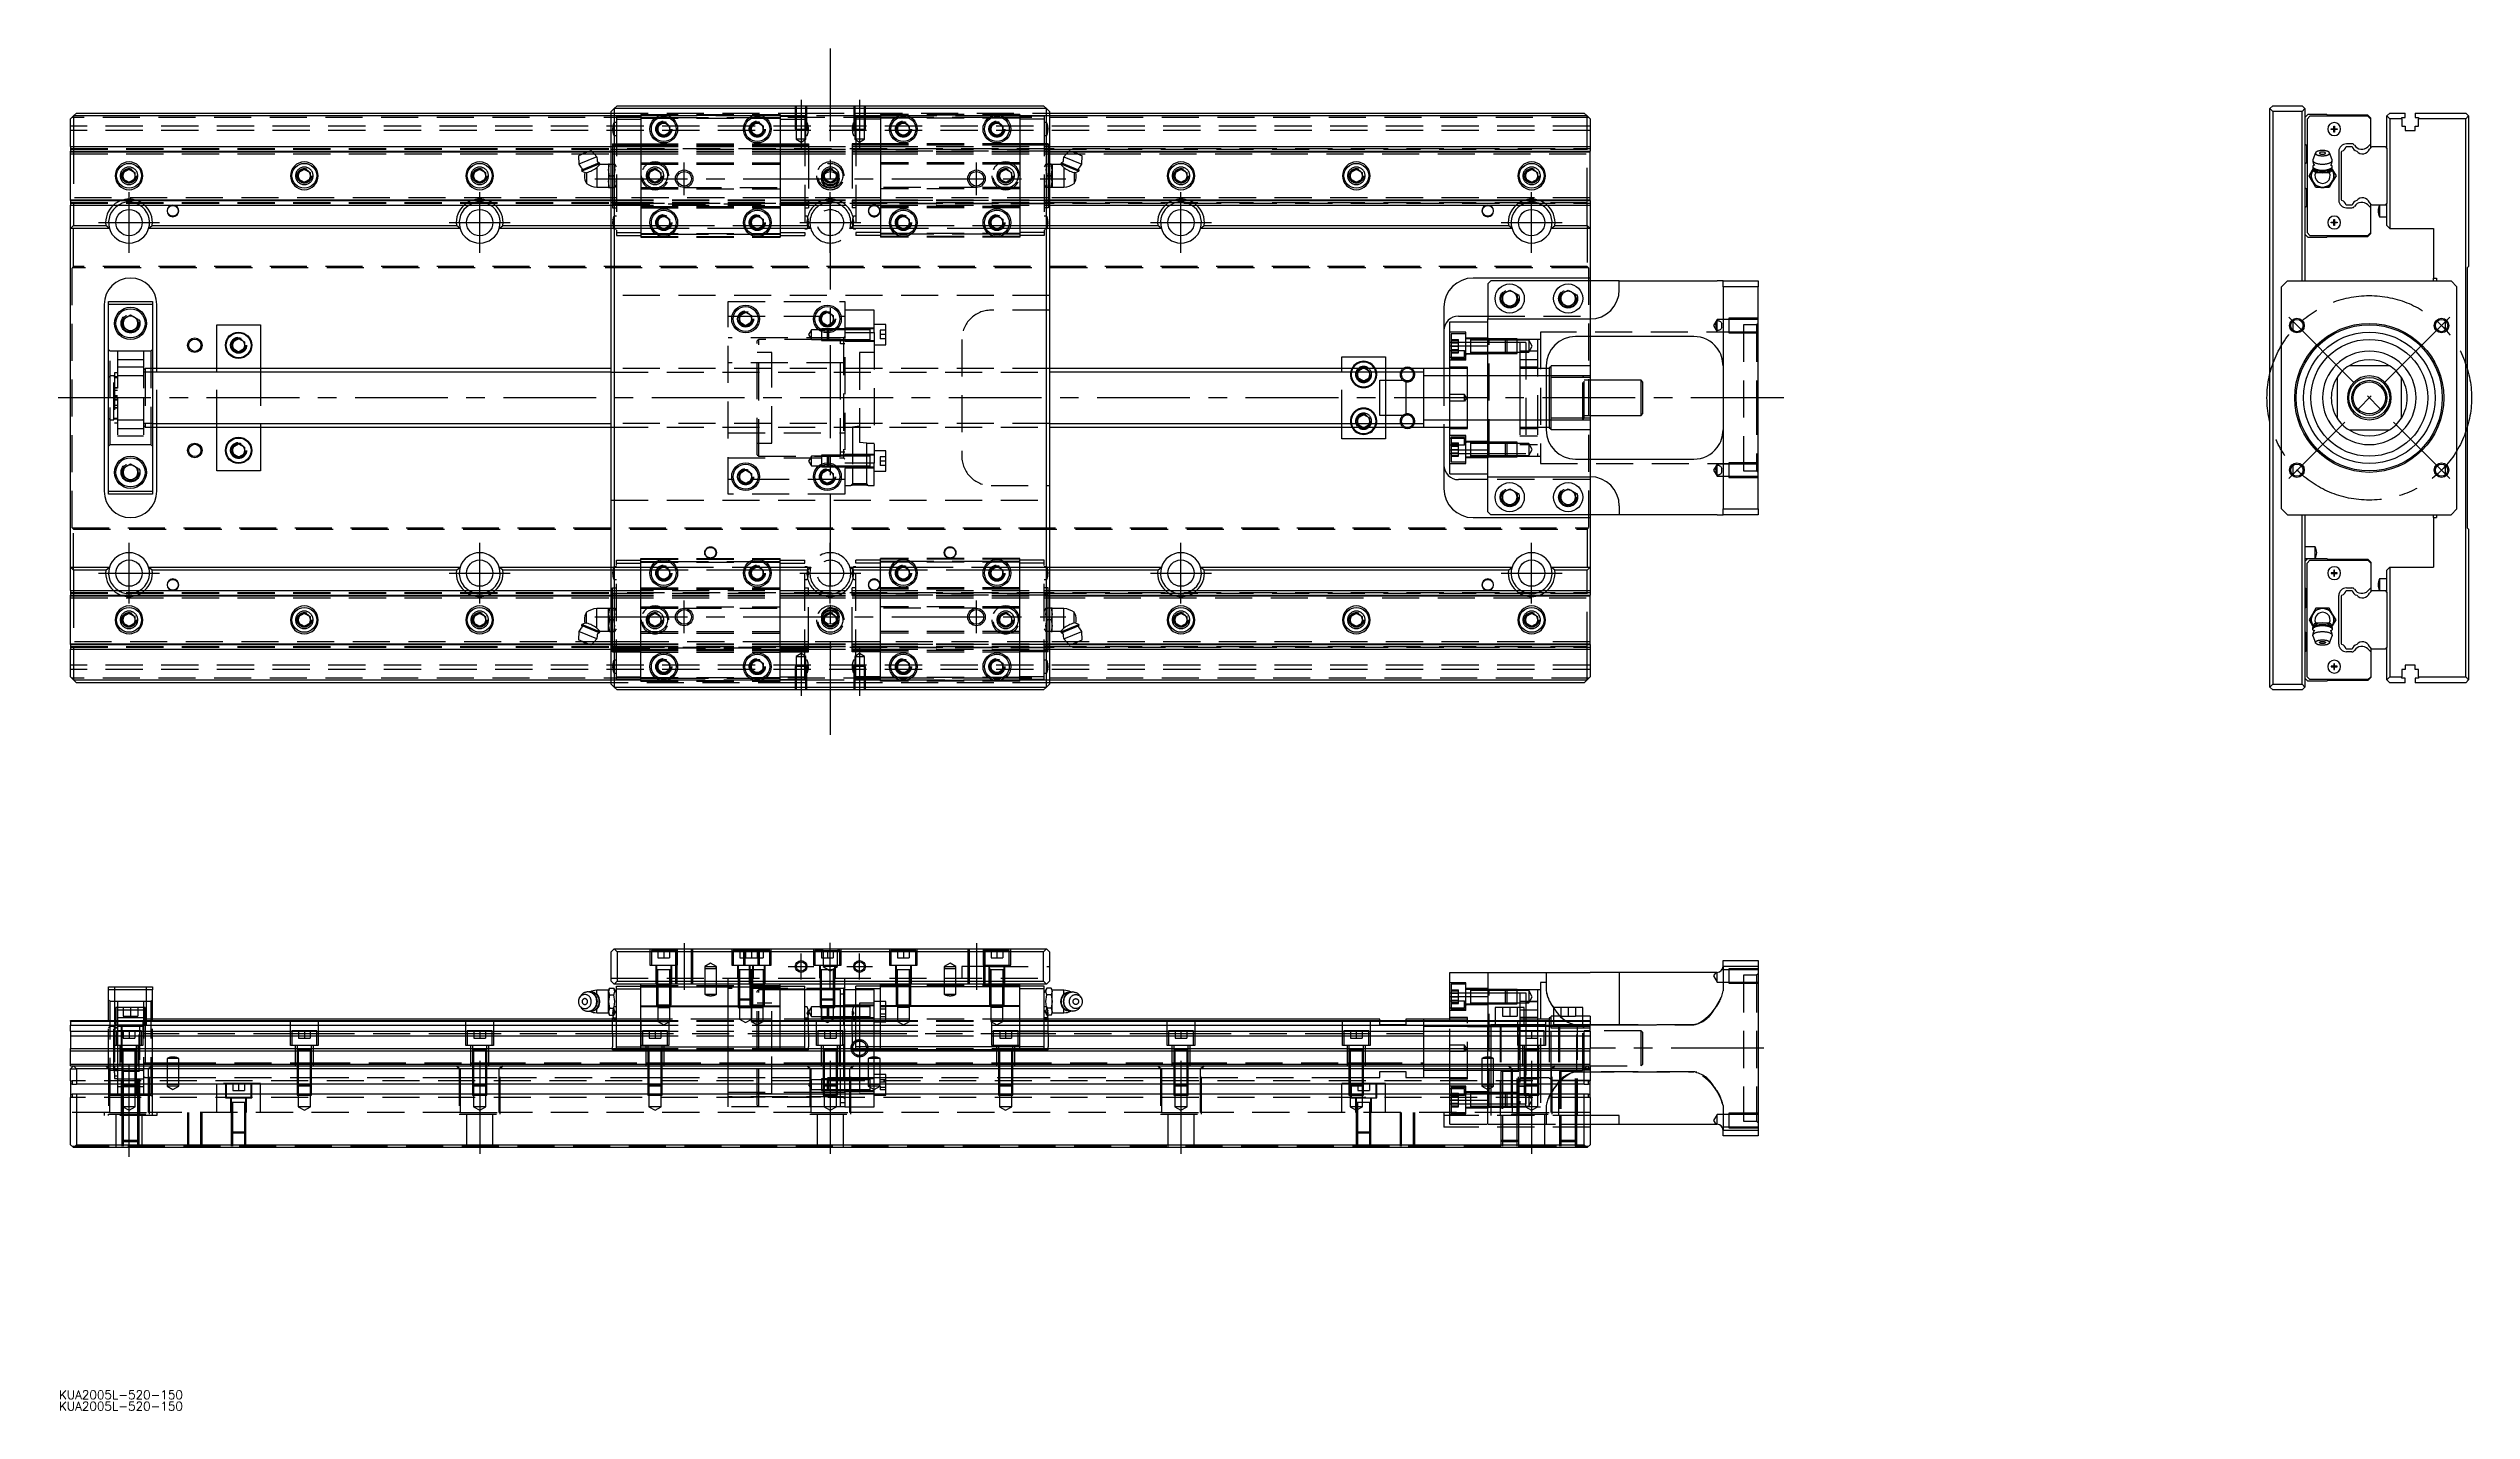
# Model space of a CAD drawing. Extents: x -8 to 822, y -347 to 120.
import ezdxf

# ---------------------------------------------------------------- set-up
doc = ezdxf.new("R2010")
doc.units = 0
doc.linetypes.add('CENTER', pattern=[50.8, 31.75, -6.35, 6.35, -6.35])
doc.linetypes.add('DASHED', pattern=[19.05, 12.7, -6.35])
doc.layers.get('0').update_dxf_attribs({"linetype": 'CONTINUOUS'})
doc.layers.add('CENTER', color=1, linetype='CENTER')
doc.styles.get("Standard").update_dxf_attribs({"font": 'txt.shx', "height": 3, "bigfont": 'bigfont.shx'})

# ---------------------------------------------------------------- blocks, each defined once
blk = doc.blocks.new('*U2')
at = {"color": 7, "linetype": 'CONTINUOUS'}
blk.add_text('KUA2005L-520-150', height=3, dxfattribs=at).set_placement((-3.99, -346.65))
blk = doc.blocks.new('*U3')
at = {"color": 7, "linetype": 'CONTINUOUS'}
blk.add_text('KUA2005L-520-150', height=3, dxfattribs=at).set_placement((-3.99, -342.74))

msp = doc.modelspace()

# ---------------------------------------------------------------- linework, layer by layer
at = {"color": 7, "linetype": 'CONTINUOUS'}
for p, q in [((186, 99), (187, 100)), ((187, 100), (333, 100)), ((333, 100), (334, 99)), ((753.66, 100), (752.66, 99)), ((753.66, 100), (763.66, 100)), ((764.66, 99), (763.66, 100)), ((1, 96.5), (0, 95.5)), ((0, 86), (0, 95.5)), ((2, 97.5), (1, 96.5)), ((1, 96.5), (1, 86)), ((185, 96.5), (1, 96.5)), ((2, 97.5), (185, 97.5)), ((185, 98), (186, 99)), ((185, -98), (185, 98)), ((334, 99), (186, 99)), ((186, 99), (186, -99)), ((201, 93.15), (203, 94.31)), ((201, 90.85), (201, 93.15)), ((203, 94.31), (205, 93.15)), ((205, 93.15), (205, 90.85)), ((233, 93.15), (235, 94.31)), ((233, 90.85), (233, 93.15)), ((235, 94.31), (237, 93.15)), ((237, 93.15), (237, 90.85)), ((283, 93.15), (285, 94.31)), ((283, 90.85), (283, 93.15)), ((285, 94.31), (287, 93.15)), ((287, 93.15), (287, 90.85)), ((315, 93.15), (317, 94.31)), ((315, 90.85), (315, 93.15)), ((317, 94.31), (319, 93.15)), ((319, 93.15), (319, 90.85)), ((334, 99), (335, 98)), ((334, -99), (334, 99)), ((335, 98), (335, -98)), ((335, 97.5), (518, 97.5)), ((519, 96.5), (335, 96.5)), ((519, 96.5), (518, 97.5)), ((520, 95.5), (519, 96.5)), ((519, 86), (519, 96.5)), ((520, 95.5), (520, 86)), ((752.66, 99), (753.66, 98)), ((752.66, -99), (752.66, 99)), ((763.66, 98), (753.66, 98)), ((753.66, 98), (753.66, -98)), ((763.66, 98), (764.66, 99)), ((763.66, 40), (763.66, 98)), ((764.66, 99), (764.66, 40)), ((765.66, 97), (764.66, 96)), ((766.36, 96.45), (765.36, 95.45)), ((765.36, 95.45), (765.36, 56.55)), ((772.16, 97), (765.66, 97)), ((786.16, 96.45), (766.36, 96.45)), ((772.41, 96.75), (772.16, 97)), ((786.16, 96.75), (772.41, 96.75)), ((773.66, 92.1), (774.56, 92.1)), ((773.66, 91.9), (773.66, 92.1)), ((774.56, 91.9), (773.66, 91.9)), ((774.56, 92.1), (774.56, 93)), ((774.56, 93), (774.76, 93)), ((774.56, 92.1), (774.66, 92)), ((774.56, 91.9), (774.66, 92)), ((774.56, 91), (774.56, 91.9)), ((774.76, 92.1), (774.66, 92)), ((774.76, 91.9), (774.66, 92)), ((774.76, 93), (774.76, 92.1)), ((774.76, 92.1), (775.66, 92.1)), ((774.76, 91.9), (774.76, 91)), ((775.66, 91.9), (774.76, 91.9)), ((775.66, 92.1), (775.66, 91.9)), ((787.16, 95.75), (786.16, 96.75)), ((787.16, 95.45), (786.16, 96.45)), ((787.16, 95.45), (787.16, 95.75)), ((787.16, 86.92), (787.16, 95.45)), ((792.66, 96.5), (793.66, 97.5)), ((792.66, 85.4), (792.66, 96.5)), ((793.66, 95.5), (792.66, 96.5)), ((793.66, 97.5), (798.96, 97.5)), ((797.81, 95.5), (793.66, 95.5)), ((793.66, 95.5), (793.66, 58)), ((797.81, 95.5), (797.81, 96)), ((797.81, 96), (798.96, 96)), ((797.81, 95.5), (797.81, 93)), ((797.81, 93), (798.96, 93)), ((798.96, 96), (798.96, 97.5)), ((798.96, 93), (798.96, 91.5)), ((798.96, 91.5), (802.36, 91.5)), ((802.36, 97.5), (819.66, 97.5)), ((802.36, 97.5), (802.36, 96)), ((802.36, 96), (803.51, 96)), ((802.36, 93), (803.51, 93)), ((802.36, 91.5), (802.36, 93)), ((803.51, 96), (803.51, 95.5)), ((803.51, 93), (803.51, 95.5)), ((819.66, 95.5), (803.51, 95.5)), ((819.66, 97.5), (820.66, 96.5)), ((820.66, 96.5), (819.66, 95.5)), ((819.66, -95.5), (819.66, 95.5)), ((820.66, 96.5), (820.66, 45)), ((0, 86), (0, 84.48)), ((0, 86), (185, 86)), ((0, 84.2), (0, 84.48)), ((0, 84.48), (177.73, 84.48)), ((0, 67.8), (0, 84.2)), ((0, 84.2), (177.05, 84.2)), ((178.2, 84.68), (173.77, 82.84)), ((180.07, 82.53), (178.2, 84.68)), ((178.37, 84.48), (185, 84.48)), ((178.62, 84.2), (185, 84.2)), ((203, 89.69), (201, 90.85)), ((205, 90.85), (203, 89.69)), ((235, 89.69), (233, 90.85)), ((237, 90.85), (235, 89.69)), ((285, 89.69), (283, 90.85)), ((287, 90.85), (285, 89.69)), ((317, 89.69), (315, 90.85)), ((319, 90.85), (317, 89.69)), ((335, 86), (520, 86)), ((335, 84.48), (341.63, 84.48)), ((335, 84.2), (341.38, 84.2)), ((341.8, 84.68), (339.93, 82.53)), ((341.8, 84.68), (346.23, 82.84)), ((342.27, 84.48), (520, 84.48)), ((342.95, 84.2), (520, 84.2)), ((520, 86), (520, 84.48)), ((520, 84.2), (520, 84.48)), ((520, 67.8), (520, 84.2)), ((764.66, 87), (765.16, 86.5)), ((765.16, 86.5), (765.16, 80.5)), ((768.28, 83.89), (767.39, 81.44)), ((768.28, 83.89), (768.26, 83.81)), ((768.26, 83.81), (768.26, 83.73)), ((768.26, 83.73), (768.28, 83.65)), ((768.31, 83.95), (768.28, 83.89)), ((768.28, 83.65), (768.31, 83.58)), ((768.35, 84.02), (768.31, 83.95)), ((768.31, 83.58), (768.36, 83.5)), ((768.41, 84.08), (768.35, 84.02)), ((768.36, 83.5), (768.43, 83.42)), ((768.47, 84.14), (768.41, 84.08)), ((768.43, 83.42), (768.51, 83.35)), ((768.55, 84.2), (768.47, 84.14)), ((768.51, 83.35), (768.61, 83.28)), ((768.64, 84.25), (768.55, 84.2)), ((768.61, 83.28), (768.72, 83.22)), ((768.73, 84.31), (768.64, 84.25)), ((768.72, 83.22), (768.85, 83.16)), ((768.84, 84.36), (768.73, 84.31)), ((768.96, 84.41), (768.84, 84.36)), ((768.85, 83.16), (768.99, 83.1)), ((769.08, 84.45), (768.96, 84.41)), ((768.99, 83.1), (769.14, 83.05)), ((769.22, 84.49), (769.08, 84.45)), ((769.14, 83.05), (769.31, 83)), ((769.36, 84.53), (769.22, 84.49)), ((769.31, 83), (769.48, 82.96)), ((769.51, 84.57), (769.36, 84.53)), ((769.48, 82.96), (769.67, 82.92)), ((769.66, 84.6), (769.51, 84.57)), ((769.82, 84.62), (769.66, 84.6)), ((769.68, 83.83), (769.66, 83.79)), ((769.66, 83.79), (769.66, 83.76)), ((769.66, 83.76), (769.66, 83.73)), ((769.66, 83.73), (769.68, 83.69)), ((769.67, 82.92), (769.86, 82.9)), ((769.69, 83.86), (769.68, 83.83)), ((769.68, 83.69), (769.69, 83.66)), ((769.72, 83.89), (769.69, 83.86)), ((769.69, 83.66), (769.72, 83.63)), ((769.75, 83.92), (769.72, 83.89)), ((769.72, 83.63), (769.75, 83.6)), ((769.79, 83.95), (769.75, 83.92)), ((769.75, 83.6), (769.79, 83.57)), ((769.84, 83.98), (769.79, 83.95)), ((769.79, 83.57), (769.84, 83.54)), ((769.98, 84.64), (769.82, 84.62)), ((769.89, 84.01), (769.84, 83.98)), ((769.84, 83.54), (769.89, 83.51)), ((769.95, 84.03), (769.89, 84.01)), ((769.89, 83.51), (769.95, 83.49)), ((770.02, 84.05), (769.95, 84.03)), ((769.95, 83.49), (770.02, 83.47)), ((770.15, 84.66), (769.98, 84.64)), ((770.09, 84.07), (770.02, 84.05)), ((770.02, 83.47), (770.09, 83.45)), ((770.16, 84.09), (770.09, 84.07)), ((770.09, 83.45), (770.16, 83.43)), ((770.32, 84.67), (770.15, 84.66)), ((770.24, 84.11), (770.16, 84.09)), ((770.16, 83.43), (770.24, 83.41)), ((770.32, 84.12), (770.24, 84.11)), ((770.24, 83.41), (770.32, 83.4)), ((770.49, 84.68), (770.32, 84.67)), ((770.4, 84.13), (770.32, 84.12)), ((770.32, 83.4), (770.4, 83.39)), ((770.49, 84.14), (770.4, 84.13)), ((770.4, 83.39), (770.49, 83.38)), ((770.66, 84.68), (770.49, 84.68)), ((770.57, 84.14), (770.49, 84.14)), ((770.49, 83.38), (770.57, 83.38)), ((770.66, 84.14), (770.57, 84.14)), ((770.57, 83.38), (770.66, 83.38)), ((770.83, 84.68), (770.66, 84.68)), ((770.75, 84.14), (770.66, 84.14)), ((770.66, 83.38), (770.75, 83.38)), ((770.83, 84.14), (770.75, 84.14)), ((770.75, 83.38), (770.83, 83.38)), ((771, 84.67), (770.83, 84.68)), ((770.92, 84.13), (770.83, 84.14)), ((770.83, 83.38), (770.92, 83.39)), ((771, 84.12), (770.92, 84.13)), ((770.92, 83.39), (771, 83.4)), ((771.17, 84.66), (771, 84.67)), ((771.08, 84.11), (771, 84.12)), ((771, 83.4), (771.08, 83.41)), ((771.16, 84.09), (771.08, 84.11)), ((771.08, 83.41), (771.16, 83.43)), ((771.23, 84.07), (771.16, 84.09)), ((771.16, 83.43), (771.23, 83.45)), ((771.34, 84.64), (771.17, 84.66)), ((771.3, 84.05), (771.23, 84.07)), ((771.23, 83.45), (771.3, 83.47)), ((771.37, 84.03), (771.3, 84.05)), ((771.3, 83.47), (771.37, 83.49)), ((771.5, 84.62), (771.34, 84.64)), ((771.43, 84.01), (771.37, 84.03)), ((771.37, 83.49), (771.43, 83.51)), ((771.48, 83.98), (771.43, 84.01)), ((771.43, 83.51), (771.48, 83.54)), ((771.46, 82.9), (771.65, 82.92)), ((771.53, 83.95), (771.48, 83.98)), ((771.48, 83.54), (771.53, 83.57)), ((771.66, 84.6), (771.5, 84.62)), ((771.57, 83.92), (771.53, 83.95)), ((771.53, 83.57), (771.57, 83.6)), ((771.6, 83.89), (771.57, 83.92)), ((771.57, 83.6), (771.6, 83.63)), ((771.63, 83.86), (771.6, 83.89)), ((771.6, 83.63), (771.63, 83.66)), ((771.64, 83.83), (771.63, 83.86)), ((771.63, 83.66), (771.64, 83.69)), ((771.66, 83.79), (771.64, 83.83)), ((771.64, 83.69), (771.66, 83.73)), ((771.65, 82.92), (771.84, 82.96)), ((771.81, 84.57), (771.66, 84.6)), ((771.66, 83.76), (771.66, 83.79)), ((771.66, 83.73), (771.66, 83.76)), ((771.96, 84.53), (771.81, 84.57)), ((771.84, 82.96), (772.01, 83)), ((772.1, 84.49), (771.96, 84.53)), ((772.01, 83), (772.18, 83.05)), ((772.24, 84.45), (772.1, 84.49)), ((772.18, 83.05), (772.33, 83.1)), ((772.36, 84.41), (772.24, 84.45)), ((772.33, 83.1), (772.47, 83.16)), ((772.48, 84.36), (772.36, 84.41)), ((772.47, 83.16), (772.6, 83.22)), ((772.59, 84.31), (772.48, 84.36)), ((772.68, 84.25), (772.59, 84.31)), ((772.6, 83.22), (772.71, 83.28)), ((772.77, 84.2), (772.68, 84.25)), ((772.71, 83.28), (772.81, 83.35)), ((772.85, 84.14), (772.77, 84.2)), ((772.81, 83.35), (772.89, 83.42)), ((772.91, 84.08), (772.85, 84.14)), ((772.89, 83.42), (772.96, 83.5)), ((772.97, 84.02), (772.91, 84.08)), ((772.96, 83.5), (773.01, 83.58)), ((773.01, 83.95), (772.97, 84.02)), ((773.04, 83.89), (773.01, 83.95)), ((773.01, 83.58), (773.04, 83.65)), ((773.06, 83.81), (773.04, 83.89)), ((773.93, 81.44), (773.04, 83.89)), ((773.04, 83.65), (773.06, 83.73)), ((773.06, 83.73), (773.06, 83.81)), ((774.76, 91), (774.56, 91)), ((776.23, 84.33), (776.23, 67.67)), ((777.16, 84.2), (777.32, 84.48)), ((777.16, 67.8), (777.16, 84.2)), ((778.72, 86), (780.8, 86)), ((780.74, 86.93), (778.83, 86.93)), ((787.16, 86.92), (786.2, 85.95)), ((786.71, 85.15), (787.16, 85.6)), ((787.16, 85.6), (787.16, 86.92)), ((787.16, 85.6), (787.56, 86)), ((787.56, 86), (792.06, 86)), ((792.06, 86), (792.66, 85.4)), ((792.66, 85.4), (792.66, 66.6)), ((18, 77.15), (20, 78.31)), ((18, 74.85), (18, 77.15)), ((20, 73.69), (18, 74.85)), ((20, 78.31), (22, 77.15)), ((22, 74.85), (20, 73.69)), ((22, 77.15), (22, 74.85)), ((78, 77.15), (80, 78.31)), ((78, 74.85), (78, 77.15)), ((80, 73.69), (78, 74.85)), ((80, 78.31), (82, 77.15)), ((82, 74.85), (80, 73.69)), ((82, 77.15), (82, 74.85)), ((138, 77.15), (140, 78.31)), ((138, 74.85), (138, 77.15)), ((140, 73.69), (138, 74.85)), ((140, 78.31), (142, 77.15)), ((142, 74.85), (140, 73.69)), ((142, 77.15), (142, 74.85)), ((173.77, 82.84), (173.97, 80)), ((180.07, 82.53), (173.97, 80)), ((180.93, 80.45), (174.83, 77.93)), ((175.04, 78.44), (174.83, 77.93)), ((174.83, 77.93), (174.98, 77.56)), ((181.08, 80.08), (174.98, 77.56)), ((174.98, 77.56), (176.1, 77.09)), ((175.94, 77.07), (176.6, 77.18)), ((176.6, 77.18), (176.6, 73.4)), ((180.04, 78.83), (181.08, 79.85)), ((180.04, 78.83), (180.04, 72.15)), ((180.93, 80.45), (180.42, 80.66)), ((180.9, 79.64), (181.08, 80.08)), ((181.08, 80.08), (180.93, 80.45)), ((184.04, 79.85), (181.08, 79.85)), ((184.4, 80), (184.04, 80)), ((184.04, 80), (184.04, 78)), ((184.04, 78), (184.4, 80)), ((184.4, 76), (184.04, 78)), ((184.04, 78), (184.04, 74)), ((184.04, 74), (184.4, 76)), ((184.4, 80), (185, 80)), ((184.4, 76), (185, 76)), ((335.6, 80), (335, 80)), ((335.6, 76), (335, 76)), ((335.6, 80), (335.96, 80)), ((335.96, 78), (335.6, 80)), ((335.6, 76), (335.96, 78)), ((335.96, 74), (335.6, 76)), ((335.96, 80), (335.96, 78)), ((338.92, 79.85), (335.96, 79.85)), ((335.96, 78), (335.96, 74)), ((339.07, 80.45), (338.92, 80.08)), ((338.92, 80.08), (339.1, 79.64)), ((338.92, 80.08), (345.02, 77.56)), ((339.96, 78.83), (338.92, 79.85)), ((339.58, 80.66), (339.07, 80.45)), ((339.07, 80.45), (345.17, 77.93)), ((339.93, 82.53), (346.03, 80)), ((339.96, 78.83), (339.96, 72.15)), ((344.06, 77.07), (343.4, 77.18)), ((343.4, 77.18), (343.4, 73.4)), ((343.9, 77.09), (345.02, 77.56)), ((345.17, 77.93), (344.96, 78.44)), ((345.02, 77.56), (345.17, 77.93)), ((346.03, 80), (346.23, 82.84)), ((378, 77.15), (380, 78.31)), ((378, 74.85), (378, 77.15)), ((380, 73.69), (378, 74.85)), ((380, 78.31), (382, 77.15)), ((382, 74.85), (380, 73.69)), ((382, 77.15), (382, 74.85)), ((438, 77.15), (440, 78.31)), ((438, 74.85), (438, 77.15)), ((440, 73.69), (438, 74.85)), ((440, 78.31), (442, 77.15)), ((442, 74.85), (440, 73.69)), ((442, 77.15), (442, 74.85)), ((498, 77.15), (500, 78.31)), ((498, 74.85), (498, 77.15)), ((500, 73.69), (498, 74.85)), ((500, 78.31), (502, 77.15)), ((502, 74.85), (500, 73.69)), ((502, 77.15), (502, 74.85)), ((765.16, 80.5), (764.66, 80)), ((766.04, 76), (767.2, 78)), ((767.2, 74), (766.04, 76)), ((767.2, 78), (767.48, 78.49)), ((767.39, 81.44), (767.36, 81.27)), ((767.36, 81.27), (767.37, 81.17)), ((767.38, 79.33), (767.36, 79.26)), ((767.36, 79.26), (767.36, 79.19)), ((767.36, 79.19), (767.37, 79.09)), ((767.36, 79.19), (767.36, 78.82)), ((767.36, 78.82), (767.36, 78.75)), ((767.36, 78.75), (767.38, 78.69)), ((767.37, 81.17), (767.4, 81.07)), ((767.37, 79.09), (767.4, 78.99)), ((767.4, 79.39), (767.38, 79.33)), ((767.38, 78.69), (767.4, 78.62)), ((767.4, 81.07), (767.45, 80.97)), ((767.43, 79.46), (767.4, 79.39)), ((767.4, 78.99), (767.45, 78.9)), ((767.4, 78.62), (767.43, 78.55)), ((767.48, 79.52), (767.43, 79.46)), ((767.43, 78.55), (767.48, 78.49)), ((767.45, 80.97), (767.52, 80.88)), ((767.45, 78.9), (767.52, 78.8)), ((767.53, 79.59), (767.48, 79.52)), ((767.48, 78.49), (767.53, 78.42)), ((767.52, 80.88), (767.61, 80.78)), ((767.52, 78.8), (767.61, 78.71)), ((767.59, 79.65), (767.53, 79.59)), ((767.53, 78.42), (767.59, 78.36)), ((767.57, 77.98), (767.58, 78.05)), ((767.57, 77.91), (767.57, 77.98)), ((767.58, 77.84), (767.57, 77.91)), ((767.58, 78.05), (767.6, 78.12)), ((767.59, 77.78), (767.58, 77.84)), ((767.66, 79.71), (767.59, 79.65)), ((767.59, 78.36), (767.66, 78.3)), ((767.6, 77.72), (767.59, 77.78)), ((767.6, 78.12), (767.62, 78.2)), ((767.63, 77.66), (767.6, 77.72)), ((767.61, 80.78), (767.72, 80.69)), ((767.61, 78.71), (767.72, 78.62)), ((767.62, 78.2), (767.65, 78.27)), ((767.66, 77.61), (767.63, 77.66)), ((767.65, 78.27), (767.66, 78.29)), ((767.72, 79.77), (767.66, 79.71)), ((767.66, 78.3), (767.78, 78.21)), ((767.66, 78.3), (768.65, 77.46)), ((767.69, 77.55), (767.66, 77.61)), ((767.74, 77.5), (767.69, 77.55)), ((767.72, 80.69), (767.85, 80.61)), ((767.72, 78.62), (767.85, 78.53)), ((767.78, 77.46), (767.74, 77.5)), ((767.78, 78.21), (767.92, 78.12)), ((767.84, 77.41), (767.78, 77.46)), ((767.9, 77.36), (767.84, 77.41)), ((767.85, 80.61), (767.99, 80.52)), ((767.85, 78.53), (767.99, 78.45)), ((767.98, 77.32), (767.9, 77.36)), ((767.92, 78.12), (768.08, 78.03)), ((768.06, 77.28), (767.98, 77.32)), ((767.99, 80.52), (768.15, 80.45)), ((767.99, 78.45), (768.15, 78.37)), ((768.15, 77.24), (768.06, 77.28)), ((768.08, 78.03), (768.25, 77.96)), ((768.15, 80.45), (768.33, 80.37)), ((768.15, 78.37), (768.33, 78.3)), ((768.25, 77.21), (768.15, 77.24)), ((768.25, 77.96), (768.45, 77.88)), ((768.34, 77.18), (768.25, 77.21)), ((768.33, 80.37), (768.52, 80.31)), ((768.33, 78.3), (768.52, 78.23)), ((768.45, 77.88), (768.65, 77.82)), ((768.52, 80.31), (768.72, 80.24)), ((768.52, 78.23), (768.72, 78.17)), ((768.65, 77.82), (768.87, 77.76)), ((768.82, 77.35), (768.65, 77.46)), ((768.72, 80.24), (768.94, 80.19)), ((768.72, 78.17), (768.94, 78.11)), ((769.02, 77.27), (768.82, 77.35)), ((768.87, 77.76), (769.11, 77.71)), ((768.94, 80.19), (769.16, 80.14)), ((768.94, 78.11), (769.16, 78.07)), ((769.11, 77.71), (769.35, 77.66)), ((769.16, 80.14), (769.4, 80.1)), ((769.16, 78.07), (769.4, 78.02)), ((769.35, 77.66), (769.6, 77.63)), ((769.4, 80.1), (769.64, 80.07)), ((769.4, 78.02), (769.64, 77.99)), ((769.6, 77.63), (769.86, 77.6)), ((769.64, 80.07), (769.89, 80.04)), ((769.64, 77.99), (769.89, 77.96)), ((769.86, 82.9), (770.05, 82.87)), ((769.86, 77.6), (770.12, 77.58)), ((769.89, 80.04), (770.14, 80.02)), ((769.89, 77.96), (770.14, 77.94)), ((770.05, 82.87), (770.25, 82.86)), ((770.12, 77.58), (770.39, 77.56)), ((770.14, 80.02), (770.4, 80.01)), ((770.14, 77.94), (770.4, 77.93)), ((770.25, 82.86), (770.46, 82.85)), ((770.39, 77.56), (770.66, 77.56)), ((770.4, 80.01), (770.66, 80)), ((770.4, 77.93), (770.66, 77.93)), ((770.46, 82.85), (770.66, 82.84)), ((770.66, 82.84), (770.86, 82.85)), ((770.66, 80), (770.92, 80.01)), ((770.66, 77.93), (770.92, 77.93)), ((770.66, 77.56), (770.93, 77.56)), ((770.86, 82.85), (771.07, 82.86)), ((770.92, 80.01), (771.18, 80.02)), ((770.92, 77.93), (771.18, 77.94)), ((770.93, 77.56), (771.2, 77.58)), ((771.07, 82.86), (771.27, 82.87)), ((771.18, 80.02), (771.43, 80.04)), ((771.18, 77.94), (771.43, 77.96)), ((771.2, 77.58), (771.46, 77.6)), ((771.27, 82.87), (771.46, 82.9)), ((771.43, 80.04), (771.68, 80.07)), ((771.43, 77.96), (771.68, 77.99)), ((771.46, 77.6), (771.72, 77.63)), ((771.68, 80.07), (771.92, 80.1)), ((771.68, 77.99), (771.92, 78.02)), ((771.72, 77.63), (771.97, 77.66)), ((771.92, 80.1), (772.16, 80.14)), ((771.92, 78.02), (772.16, 78.07)), ((771.97, 77.66), (772.21, 77.71)), ((772.16, 80.14), (772.38, 80.19)), ((772.16, 78.07), (772.38, 78.11)), ((772.21, 77.71), (772.45, 77.76)), ((772.44, 77.32), (772.23, 77.25)), ((772.38, 80.19), (772.6, 80.24)), ((772.38, 78.11), (772.6, 78.17)), ((772.67, 77.46), (772.44, 77.32)), ((772.45, 77.76), (772.67, 77.82)), ((772.6, 80.24), (772.8, 80.31)), ((772.6, 78.17), (772.8, 78.23)), ((772.67, 77.46), (773.66, 78.3)), ((772.67, 77.82), (772.87, 77.88)), ((772.8, 80.31), (772.99, 80.37)), ((772.8, 78.23), (772.99, 78.3)), ((772.87, 77.88), (773.07, 77.96)), ((773.07, 77.21), (772.98, 77.18)), ((772.99, 80.37), (773.17, 80.45)), ((772.99, 78.3), (773.17, 78.37)), ((773.07, 77.96), (773.24, 78.03)), ((773.17, 77.24), (773.07, 77.21)), ((773.17, 80.45), (773.33, 80.52)), ((773.17, 78.37), (773.33, 78.45)), ((773.26, 77.28), (773.17, 77.24)), ((773.24, 78.03), (773.4, 78.12)), ((773.34, 77.32), (773.26, 77.28)), ((773.33, 80.52), (773.47, 80.61)), ((773.33, 78.45), (773.47, 78.53)), ((773.41, 77.36), (773.34, 77.32)), ((773.4, 78.12), (773.54, 78.21)), ((773.48, 77.41), (773.41, 77.36)), ((773.47, 80.61), (773.6, 80.69)), ((773.47, 78.53), (773.6, 78.62)), ((773.54, 77.46), (773.48, 77.41)), ((773.54, 78.21), (773.66, 78.3)), ((773.58, 77.5), (773.54, 77.46)), ((773.63, 77.55), (773.58, 77.5)), ((773.6, 80.69), (773.71, 80.78)), ((773.66, 79.71), (773.6, 79.77)), ((773.6, 78.62), (773.71, 78.71)), ((773.66, 77.61), (773.63, 77.55)), ((773.73, 79.65), (773.66, 79.71)), ((773.66, 78.3), (773.73, 78.36)), ((773.66, 78.29), (773.67, 78.27)), ((773.69, 77.66), (773.66, 77.61)), ((773.67, 78.27), (773.7, 78.2)), ((773.72, 77.72), (773.69, 77.66)), ((773.7, 78.2), (773.72, 78.12)), ((773.71, 80.78), (773.8, 80.88)), ((773.71, 78.71), (773.8, 78.8)), ((773.72, 78.12), (773.74, 78.05)), ((773.73, 77.78), (773.72, 77.72)), ((773.79, 79.59), (773.73, 79.65)), ((773.73, 78.36), (773.79, 78.42)), ((773.74, 77.84), (773.73, 77.78)), ((773.74, 78.05), (773.75, 77.98)), ((773.75, 77.91), (773.74, 77.84)), ((773.75, 77.98), (773.75, 77.91)), ((773.84, 79.52), (773.79, 79.59)), ((773.79, 78.42), (773.84, 78.49)), ((773.8, 80.88), (773.87, 80.97)), ((773.8, 78.8), (773.87, 78.9)), ((773.89, 79.46), (773.84, 79.52)), ((773.84, 78.49), (773.89, 78.55)), ((773.84, 78.49), (774.12, 78)), ((773.87, 80.97), (773.92, 81.07)), ((773.87, 78.9), (773.92, 78.99)), ((773.92, 79.39), (773.89, 79.46)), ((773.89, 78.55), (773.92, 78.62)), ((773.92, 81.07), (773.95, 81.17)), ((773.94, 79.33), (773.92, 79.39)), ((773.92, 78.99), (773.95, 79.09)), ((773.92, 78.62), (773.94, 78.69)), ((773.96, 81.27), (773.93, 81.44)), ((773.96, 79.26), (773.94, 79.33)), ((773.94, 78.69), (773.96, 78.75)), ((773.95, 81.17), (773.96, 81.27)), ((773.95, 79.09), (773.96, 79.19)), ((773.96, 79.19), (773.96, 79.26)), ((773.96, 78.82), (773.96, 79.19)), ((773.96, 78.75), (773.96, 78.82)), ((774.12, 78), (775.28, 76)), ((775.28, 76), (774.12, 74)), ((0, 67.8), (185, 67.8)), ((0, 67.52), (0, 67.8)), ((0, 67.52), (0, 66)), ((0, 67.52), (185, 67.52)), ((180.04, 72.15), (184.04, 72.15)), ((184.04, 74), (184.04, 72)), ((184.4, 72), (184.04, 74)), ((184.04, 72), (184.4, 72)), ((184.4, 72), (185, 72)), ((335.6, 72), (335, 72)), ((335, 67.8), (520, 67.8)), ((335, 67.52), (520, 67.52)), ((335.6, 72), (335.96, 74)), ((335.96, 72), (335.6, 72)), ((335.96, 74), (335.96, 72)), ((335.96, 72.15), (339.96, 72.15)), ((520, 67.52), (520, 67.8)), ((520, 67.52), (520, 66)), ((764.66, 72), (765.16, 71.5)), ((765.16, 71.5), (765.16, 65.5)), ((768.35, 72), (767.2, 74)), ((770.66, 72), (768.35, 72)), ((772.97, 72), (770.66, 72)), ((774.12, 74), (772.97, 72)), ((777.32, 67.52), (777.16, 67.8)), ((787.56, 66), (786.71, 66.85)), ((787.16, 65.08), (787.16, 66.4)), ((792.66, 66.6), (792.06, 66)), ((792.66, 59), (792.66, 66.6)), ((0, 58), (0, 66)), ((0, 66), (185, 66)), ((0, 58), (1, 59)), ((1, 66), (1, 59)), ((1, 59), (12.06, 59)), ((13.29, 58), (12.06, 59)), ((26.71, 58), (27.94, 59)), ((27.94, 59), (132.06, 59)), ((133.29, 58), (132.06, 59)), ((146.71, 58), (147.94, 59)), ((147.94, 59), (185, 59)), ((201, 61.15), (203, 62.31)), ((201, 58.85), (201, 61.15)), ((203, 57.69), (201, 58.85)), ((203, 62.31), (205, 61.15)), ((205, 58.85), (203, 57.69)), ((205, 61.15), (205, 58.85)), ((233, 61.15), (235, 62.31)), ((233, 58.85), (233, 61.15)), ((235, 57.69), (233, 58.85)), ((235, 62.31), (237, 61.15)), ((237, 58.85), (235, 57.69)), ((237, 61.15), (237, 58.85)), ((283, 61.15), (285, 62.31)), ((283, 58.85), (283, 61.15)), ((285, 57.69), (283, 58.85)), ((285, 62.31), (287, 61.15)), ((287, 58.85), (285, 57.69)), ((287, 61.15), (287, 58.85)), ((315, 61.15), (317, 62.31)), ((315, 58.85), (315, 61.15)), ((317, 57.69), (315, 58.85)), ((317, 62.31), (319, 61.15)), ((319, 58.85), (317, 57.69)), ((319, 61.15), (319, 58.85)), ((335, 66), (520, 66)), ((335, 59), (372.06, 59)), ((373.29, 58), (372.06, 59)), ((386.71, 58), (387.94, 59)), ((387.94, 59), (492.06, 59)), ((493.29, 58), (492.06, 59)), ((506.71, 58), (507.94, 59)), ((507.94, 59), (519, 59)), ((519, 59), (519, 66)), ((519, 59), (520, 58)), ((520, 66), (520, 58)), ((765.16, 65.5), (764.66, 65)), ((773.66, 60.1), (774.56, 60.1)), ((773.66, 59.9), (773.66, 60.1)), ((774.56, 59.9), (773.66, 59.9)), ((774.56, 60.1), (774.56, 61)), ((774.56, 61), (774.76, 61)), ((774.56, 60.1), (774.66, 60)), ((774.56, 59.9), (774.66, 60)), ((774.56, 59), (774.56, 59.9)), ((774.76, 59), (774.56, 59)), ((774.76, 60.1), (774.66, 60)), ((774.76, 59.9), (774.66, 60)), ((774.76, 61), (774.76, 60.1)), ((774.76, 60.1), (775.66, 60.1)), ((775.66, 59.9), (774.76, 59.9)), ((774.76, 59.9), (774.76, 59)), ((775.66, 60.1), (775.66, 59.9)), ((780.8, 66), (778.72, 66)), ((778.83, 65.07), (780.74, 65.07)), ((786.2, 66.05), (787.16, 65.08)), ((787.16, 56.55), (787.16, 65.08)), ((792.06, 66), (787.56, 66)), ((789.66, 64.06), (789.66, 63.94)), ((790.16, 66), (790.16, 62)), ((790.16, 62), (792.66, 62)), ((792.66, 66), (792.06, 66)), ((792.66, 59), (793.66, 58)), ((0, -58), (0, 58)), ((13.29, 58), (0, 58)), ((133.29, 58), (26.71, 58)), ((185, 58), (146.71, 58)), ((373.29, 58), (335, 58)), ((493.29, 58), (386.71, 58)), ((520, 58), (506.71, 58)), ((520, 58), (520, 41)), ((764.66, 56), (765.66, 55)), ((765.36, 56.55), (766.36, 55.55)), ((765.66, 55), (772.16, 55)), ((766.36, 55.55), (786.16, 55.55)), ((772.16, 55), (772.41, 55.25)), ((772.41, 55.25), (786.16, 55.25)), ((786.16, 55.55), (787.16, 56.55)), ((786.16, 55.25), (787.16, 56.25)), ((787.16, 56.25), (787.16, 56.55)), ((793.66, 58), (808.66, 58)), ((808.66, 58), (808.66, 41)), ((820.16, 44.5), (820.66, 45)), ((820.16, 44.5), (820.16, -44.5)), ((520, 41), (480, 41)), ((486, 40), (485, 39)), ((485, 39), (485, 27)), ((530, 40), (486, 40)), ((490, 35.44), (492.5, 36.89)), ((490, 32.56), (490, 35.44)), ((492.5, 36.89), (495, 35.44)), ((495, 35.44), (495, 32.56)), ((510, 35.44), (512.5, 36.89)), ((510, 32.56), (510, 35.44)), ((512.5, 36.89), (515, 35.44)), ((515, 35.44), (515, 32.56)), ((520, 41), (520, 40)), ((530, 40), (563.5, 40)), ((530, 37), (530, 40)), ((565.5, 40), (563.5, 40)), ((565.5, 40), (577.5, 40)), ((565.5, 38), (565.5, 40)), ((565.5, 38), (565.5, -38)), ((577.5, 38), (565.5, 38)), ((577.5, 40), (577.5, 38)), ((577.5, -38), (577.5, 38)), ((758.66, 40), (756.66, 38)), ((756.66, -38), (756.66, 38)), ((758.66, 40), (814.66, 40)), ((808.66, 40), (808.66, 41)), ((808.66, 41), (809.66, 41)), ((809.66, 41), (809.66, 40)), ((816.66, 38), (814.66, 40)), ((816.66, -38), (816.66, 38)), ((11.5, 32), (11.5, -32)), ((13, 32), (13, 33)), ((13, 33), (28, 33)), ((13, -32), (13, 32)), ((28, 32), (13, 32)), ((18, 26.94), (20.5, 28.39)), ((18, 24.06), (18, 26.94)), ((20.5, 28.39), (23, 26.94)), ((23, 26.94), (23, 24.06)), ((28, 33), (28, 32)), ((28, 32), (28, -32)), ((29.5, 10), (29.5, 32)), ((50, 10), (50, 25)), ((50, 25), (65, 25)), ((65, 25), (65, 10)), ((229, 28.15), (231, 29.31)), ((229, 25.85), (229, 28.15)), ((231, 24.69), (229, 25.85)), ((231, 29.31), (233, 28.15)), ((233, 25.85), (231, 24.69)), ((233, 28.15), (233, 25.85)), ((257, 28.15), (259, 29.31)), ((257, 25.85), (257, 28.15)), ((259, 24.69), (257, 25.85)), ((259, 29.31), (261, 28.15)), ((261, 25.85), (259, 24.69)), ((261, 28.15), (261, 25.85)), ((470, 31), (470, 10)), ((472, 17.78), (472, 26)), ((472, 26), (485, 26)), ((475, 28), (485, 28)), ((485, 27), (520, 27)), ((485, 17.78), (485, 27)), ((492.5, 31.11), (490, 32.56)), ((495, 32.56), (492.5, 31.11)), ((512.5, 31.11), (510, 32.56)), ((515, 32.56), (512.5, 31.11)), ((563.02, 24.91), (563.06, 25.23)), ((563.06, 25.23), (563.16, 25.61)), ((563.16, 25.61), (563.3, 25.99)), ((563.3, 25.99), (563.5, 26.44)), ((563.5, 26.44), (563.72, 26.43)), ((563.5, 23.06), (563.5, 26.44)), ((563.72, 26.43), (563.94, 26.4)), ((563.94, 26.4), (564.15, 26.35)), ((564.15, 26.35), (564.35, 26.28)), ((564.35, 26.28), (564.58, 26.14)), ((564.58, 26.14), (564.77, 25.97)), ((564.77, 25.97), (564.91, 25.77)), ((564.91, 25.77), (565.02, 25.53)), ((565.02, 25.53), (565.08, 25.3)), ((760.66, 23.06), (760.66, 26.44)), ((812.66, 26.44), (812.66, 23.06)), ((20.5, 22.61), (18, 24.06)), ((23, 24.06), (20.5, 22.61)), ((55.5, 19.15), (57.5, 20.31)), ((55.5, 16.85), (55.5, 19.15)), ((57.5, 15.69), (55.5, 16.85)), ((57.5, 20.31), (59.5, 19.15)), ((59.5, 16.85), (57.5, 15.69)), ((59.5, 19.15), (59.5, 16.85)), ((472, 17.78), (485, 17.78)), ((472, -17.78), (472, 17.78)), ((485, -17.78), (485, 17.78)), ((485, -17.78), (485, 17.78)), ((555.5, 21), (515, 21)), ((520, 21), (520, 11)), ((563.58, 23.06), (563.5, 23.06)), ((563.82, 23.08), (563.58, 23.06)), ((564.04, 23.12), (563.82, 23.08)), ((564.29, 23.2), (564.04, 23.12)), ((564.52, 23.31), (564.29, 23.2)), ((564.72, 23.48), (564.52, 23.31)), ((564.88, 23.67), (564.72, 23.48)), ((564.99, 23.9), (564.88, 23.67)), ((565.06, 24.11), (564.99, 23.9)), ((185, 10), (28, 10)), ((463, 10), (335, 10)), ((435, 14), (450, 14)), ((435, 10), (435, 14)), ((441.96, 10), (442.5, 10.31)), ((442.5, 10.31), (443.04, 10)), ((450, 14), (450, 10)), ((472, 10), (463, 10)), ((463, 10), (463, -10)), ((463, 10), (463, -10)), ((505, 11), (505, -11)), ((506, 10), (505, 10)), ((506.31, 10.38), (506, 10.38)), ((506, 10.38), (506, 0)), ((506.63, 6.93), (506.63, 11)), ((520, 11), (506.63, 11)), ((520, 11), (520, 6.93)), ((793.59, 11), (779.73, 11)), ((448, -6), (448, 6)), ((448, 6), (457, 6)), ((457, 6), (457, -6)), ((506, 0), (506, -10.38)), ((506.63, -6.93), (506.63, 6.93)), ((520, 6.93), (506.63, 6.93)), ((520, 6.93), (520, -6.93)), ((537.5, 6), (520, 6)), ((538, 5.5), (537.5, 6)), ((537.5, -6), (537.5, 6)), ((538, 5.5), (538, -5.5)), ((775.66, 6.93), (775.66, -6.93)), ((797.66, -6.93), (797.66, 6.93)), ((457, -6), (448, -6)), ((506.63, -11), (506.63, -6.93)), ((520, -6.93), (506.63, -6.93)), ((520, -6), (537.5, -6)), ((520, -6.93), (520, -11)), ((537.5, -6), (538, -5.5)), ((28, -10), (185, -10)), ((29.5, -32), (29.5, -10)), ((50, -25), (50, -10)), ((55.5, -16.85), (57.5, -15.69)), ((57.5, -15.69), (59.5, -16.85)), ((65, -10), (65, -25)), ((335, -10), (463, -10)), ((435, -14), (435, -10)), ((450, -14), (435, -14)), ((442.5, -10.31), (441.96, -10)), ((443.04, -10), (442.5, -10.31)), ((450, -10), (450, -14)), ((463, -10), (472, -10)), ((470, -10), (470, -31)), ((505, -10), (506, -10)), ((506, -10.38), (506.31, -10.38)), ((520, -11), (506.63, -11)), ((520, -11), (520, -21)), ((779.73, -11), (793.59, -11)), ((18, -24.06), (20.5, -22.61)), ((18, -26.94), (18, -24.06)), ((20.5, -22.61), (23, -24.06)), ((23, -24.06), (23, -26.94)), ((55.5, -19.15), (55.5, -16.85)), ((57.5, -20.31), (55.5, -19.15)), ((59.5, -19.15), (57.5, -20.31)), ((59.5, -16.85), (59.5, -19.15)), ((229, -25.85), (231, -24.69)), ((231, -24.69), (233, -25.85)), ((257, -25.85), (259, -24.69)), ((259, -24.69), (261, -25.85)), ((273.6, -23.65), (273.6, -23.65)), ((472, -17.78), (485, -17.78)), ((472, -26), (472, -17.78)), ((485, -27), (485, -17.78)), ((515, -21), (555.5, -21)), ((563.02, -24.59), (563.06, -24.27)), ((563.06, -24.27), (563.16, -23.89)), ((563.16, -23.89), (563.3, -23.51)), ((563.3, -23.51), (563.5, -23.06)), ((563.5, -23.06), (563.72, -23.07)), ((563.5, -26.44), (563.5, -23.06)), ((563.72, -23.07), (563.94, -23.1)), ((563.94, -23.1), (564.15, -23.15)), ((564.15, -23.15), (564.35, -23.22)), ((564.35, -23.22), (564.58, -23.35)), ((564.58, -23.35), (564.77, -23.53)), ((564.77, -23.53), (564.91, -23.73)), ((564.91, -23.73), (565.02, -23.96)), ((565.02, -23.96), (565.08, -24.2)), ((760.66, -26.44), (760.66, -23.06)), ((812.66, -23.06), (812.66, -26.44)), ((13, -33), (13, -32)), ((13, -32), (28, -32)), ((28, -33), (13, -33)), ((20.5, -28.39), (18, -26.94)), ((23, -26.94), (20.5, -28.39)), ((28, -32), (28, -33)), ((65, -25), (50, -25)), ((229, -28.15), (229, -25.85)), ((231, -29.31), (229, -28.15)), ((233, -28.15), (231, -29.31)), ((233, -25.85), (233, -28.15)), ((257, -28.15), (257, -25.85)), ((259, -29.31), (257, -28.15)), ((261, -28.15), (259, -29.31)), ((261, -25.85), (261, -28.15)), ((472, -26), (485, -26)), ((485, -28), (475, -28)), ((485, -39), (485, -27)), ((485, -27), (520, -27)), ((490, -32.56), (492.5, -31.11)), ((490, -35.44), (490, -32.56)), ((492.5, -31.11), (495, -32.56)), ((495, -32.56), (495, -35.44)), ((510, -32.56), (512.5, -31.11)), ((510, -35.44), (510, -32.56)), ((512.5, -31.11), (515, -32.56)), ((515, -32.56), (515, -35.44)), ((563.58, -26.43), (563.5, -26.44)), ((563.82, -26.42), (563.58, -26.43)), ((564.04, -26.38), (563.82, -26.42)), ((564.29, -26.3), (564.04, -26.38)), ((564.52, -26.18), (564.29, -26.3)), ((564.72, -26.02), (564.52, -26.18)), ((564.88, -25.83), (564.72, -26.02)), ((564.99, -25.6), (564.88, -25.83)), ((565.06, -25.39), (564.99, -25.6)), ((480, -41), (520, -41)), ((485, -39), (486, -40)), ((530, -40), (486, -40)), ((492.5, -36.89), (490, -35.44)), ((495, -35.44), (492.5, -36.89)), ((512.5, -36.89), (510, -35.44)), ((515, -35.44), (512.5, -36.89)), ((520, -40), (520, -41)), ((520, -41), (520, -58)), ((530, -37), (530, -40)), ((563.5, -40), (530, -40)), ((563.5, -40), (565.5, -40)), ((565.5, -40), (565.5, -38)), ((565.5, -38), (577.5, -38)), ((577.5, -40), (565.5, -40)), ((577.5, -38), (577.5, -40)), ((756.66, -38), (758.66, -40)), ((758.66, -40), (814.66, -40)), ((763.66, -98), (763.66, -40)), ((764.66, -40), (764.66, -99)), ((808.66, -41), (808.66, -40)), ((808.66, -41), (808.66, -58)), ((808.66, -41), (809.66, -41)), ((809.66, -40), (809.66, -41)), ((814.66, -40), (816.66, -38)), ((820.66, -45), (820.16, -44.5)), ((820.66, -45), (820.66, -96.5)), ((0, -66), (0, -58)), ((0, -58), (13.29, -58)), ((1, -59), (0, -58)), ((12.06, -59), (13.29, -58)), ((26.71, -58), (133.29, -58)), ((27.94, -59), (26.71, -58)), ((132.06, -59), (133.29, -58)), ((146.71, -58), (185, -58)), ((147.94, -59), (146.71, -58)), ((201, -58.85), (203, -57.69)), ((203, -57.69), (205, -58.85)), ((233, -58.85), (235, -57.69)), ((235, -57.69), (237, -58.85)), ((283, -58.85), (285, -57.69)), ((285, -57.69), (287, -58.85)), ((315, -58.85), (317, -57.69)), ((317, -57.69), (319, -58.85)), ((335, -58), (373.29, -58)), ((372.06, -59), (373.29, -58)), ((386.71, -58), (493.29, -58)), ((387.94, -59), (386.71, -58)), ((492.06, -59), (493.29, -58)), ((506.71, -58), (520, -58)), ((507.94, -59), (506.71, -58)), ((520, -58), (519, -59)), ((520, -58), (520, -66)), ((768.16, -51), (764.66, -51)), ((764.66, -55), (765.66, -55)), ((764.66, -56), (765.66, -55)), ((765.36, -56.55), (766.36, -55.55)), ((765.36, -95.45), (765.36, -56.55)), ((765.66, -55), (772.16, -55)), ((766.36, -55.55), (786.16, -55.55)), ((768.16, -53), (768.16, -51)), ((768.16, -55), (768.16, -53)), ((768.66, -53.06), (768.66, -52.94)), ((772.16, -55), (772.41, -55.25)), ((772.41, -55.25), (786.16, -55.25)), ((786.16, -55.25), (787.16, -56.25)), ((786.16, -55.55), (787.16, -56.55)), ((787.16, -56.25), (787.16, -56.55)), ((787.16, -56.55), (787.16, -65.08)), ((793.66, -58), (792.66, -59)), ((793.66, -58), (808.66, -58)), ((793.66, -58), (793.66, -95.5)), ((0, -66), (0, -67.52)), ((0, -66), (185, -66)), ((12.06, -59), (1, -59)), ((1, -59), (1, -66)), ((132.06, -59), (27.94, -59)), ((185, -59), (147.94, -59)), ((201, -61.15), (201, -58.85)), ((203, -62.31), (201, -61.15)), ((205, -61.15), (203, -62.31)), ((205, -58.85), (205, -61.15)), ((233, -61.15), (233, -58.85)), ((235, -62.31), (233, -61.15)), ((237, -61.15), (235, -62.31)), ((237, -58.85), (237, -61.15)), ((283, -61.15), (283, -58.85)), ((285, -62.31), (283, -61.15)), ((287, -61.15), (285, -62.31)), ((287, -58.85), (287, -61.15)), ((315, -61.15), (315, -58.85)), ((317, -62.31), (315, -61.15)), ((319, -61.15), (317, -62.31)), ((319, -58.85), (319, -61.15)), ((372.06, -59), (335, -59)), ((335, -66), (520, -66)), ((492.06, -59), (387.94, -59)), ((519, -59), (507.94, -59)), ((519, -66), (519, -59)), ((520, -66), (520, -67.52)), ((765.16, -65.5), (764.66, -65)), ((765.16, -71.5), (765.16, -65.5)), ((774.56, -59.9), (773.66, -59.9)), ((773.66, -59.9), (773.66, -60.1)), ((773.66, -60.1), (774.56, -60.1)), ((774.56, -59), (774.56, -59.9)), ((774.76, -59), (774.56, -59)), ((774.56, -59.9), (774.66, -60)), ((774.56, -60.1), (774.66, -60)), ((774.56, -60.1), (774.56, -61)), ((774.56, -61), (774.76, -61)), ((774.76, -59.9), (774.66, -60)), ((774.76, -60.1), (774.66, -60)), ((774.76, -59.9), (774.76, -59)), ((775.66, -59.9), (774.76, -59.9)), ((774.76, -60.1), (775.66, -60.1)), ((774.76, -61), (774.76, -60.1)), ((775.66, -60.1), (775.66, -59.9)), ((778.72, -66), (780.8, -66)), ((778.83, -65.07), (780.74, -65.07)), ((786.2, -66.05), (787.16, -65.08)), ((787.16, -65.08), (787.16, -66.4)), ((787.16, -66.4), (787.56, -66)), ((787.56, -66), (792.06, -66)), ((789.66, -63.94), (789.66, -64.06)), ((792.66, -62), (790.16, -62)), ((790.16, -62), (790.16, -66)), ((792.06, -66), (792.66, -66)), ((792.06, -66), (792.66, -66.6)), ((792.66, -66.6), (792.66, -59)), ((0, -67.52), (185, -67.52)), ((0, -67.8), (0, -67.52)), ((0, -67.8), (185, -67.8)), ((0, -84.2), (0, -67.8)), ((18, -74.85), (20, -73.69)), ((20, -73.69), (22, -74.85)), ((78, -74.85), (80, -73.69)), ((80, -73.69), (82, -74.85)), ((138, -74.85), (140, -73.69)), ((140, -73.69), (142, -74.85)), ((176.6, -77.18), (176.6, -73.4)), ((184.04, -72.15), (180.04, -72.15)), ((180.04, -78.83), (180.04, -72.15)), ((184.04, -74), (184.04, -72)), ((184.04, -72), (184.4, -72)), ((184.4, -72), (184.04, -74)), ((184.04, -74), (184.4, -76)), ((184.04, -78), (184.04, -74)), ((184.4, -72), (185, -72)), ((335, -67.52), (520, -67.52)), ((335, -67.8), (520, -67.8)), ((335.6, -72), (335, -72)), ((335.96, -72), (335.6, -72)), ((335.6, -72), (335.96, -74)), ((335.96, -74), (335.6, -76)), ((335.96, -74), (335.96, -72)), ((339.96, -72.15), (335.96, -72.15)), ((335.96, -78), (335.96, -74)), ((339.96, -78.83), (339.96, -72.15)), ((343.4, -77.18), (343.4, -73.4)), ((378, -74.85), (380, -73.69)), ((380, -73.69), (382, -74.85)), ((438, -74.85), (440, -73.69)), ((440, -73.69), (442, -74.85)), ((498, -74.85), (500, -73.69)), ((500, -73.69), (502, -74.85)), ((520, -67.8), (520, -67.52)), ((520, -84.2), (520, -67.8)), ((764.66, -72), (765.16, -71.5)), ((767.2, -74), (766.04, -76)), ((768.35, -72), (767.2, -74)), ((770.66, -72), (768.35, -72)), ((772.97, -72), (770.66, -72)), ((774.12, -74), (772.97, -72)), ((775.28, -76), (774.12, -74)), ((776.23, -84.33), (776.23, -67.67)), ((777.16, -67.8), (777.32, -67.52)), ((777.16, -84.2), (777.16, -67.8)), ((786.71, -66.85), (787.16, -66.4)), ((792.66, -66.6), (792.66, -85.4)), ((18, -77.15), (18, -74.85)), ((20, -78.31), (18, -77.15)), ((22, -77.15), (20, -78.31)), ((22, -74.85), (22, -77.15)), ((78, -77.15), (78, -74.85)), ((80, -78.31), (78, -77.15)), ((82, -77.15), (80, -78.31)), ((82, -74.85), (82, -77.15)), ((138, -77.15), (138, -74.85)), ((140, -78.31), (138, -77.15)), ((142, -77.15), (140, -78.31)), ((142, -74.85), (142, -77.15)), ((173.97, -80), (173.77, -82.84)), ((178.2, -84.68), (173.77, -82.84)), ((180.07, -82.53), (173.97, -80)), ((174.98, -77.56), (174.83, -77.93)), ((174.83, -77.93), (175.04, -78.44)), ((180.93, -80.45), (174.83, -77.93)), ((176.1, -77.09), (174.98, -77.56)), ((181.08, -80.08), (174.98, -77.56)), ((175.94, -77.07), (176.6, -77.18)), ((178.2, -84.68), (180.07, -82.53)), ((180.04, -78.83), (181.08, -79.85)), ((180.42, -80.66), (180.93, -80.45)), ((181.08, -80.08), (180.9, -79.64)), ((180.93, -80.45), (181.08, -80.08)), ((181.08, -79.85), (184.04, -79.85)), ((184.4, -76), (184.04, -78)), ((184.04, -80), (184.04, -78)), ((184.04, -78), (184.4, -80)), ((184.4, -80), (184.04, -80)), ((184.4, -76), (185, -76)), ((184.4, -80), (185, -80)), ((335.6, -76), (335, -76)), ((335.6, -80), (335, -80)), ((335.6, -76), (335.96, -78)), ((335.96, -78), (335.6, -80)), ((335.6, -80), (335.96, -80)), ((335.96, -80), (335.96, -78)), ((335.96, -79.85), (338.92, -79.85)), ((338.92, -80.08), (345.02, -77.56)), ((339.96, -78.83), (338.92, -79.85)), ((339.1, -79.64), (338.92, -80.08)), ((338.92, -80.08), (339.07, -80.45)), ((339.07, -80.45), (345.17, -77.93)), ((339.07, -80.45), (339.58, -80.66)), ((339.93, -82.53), (346.03, -80)), ((339.93, -82.53), (341.8, -84.68)), ((341.8, -84.68), (346.23, -82.84)), ((344.06, -77.07), (343.4, -77.18)), ((345.02, -77.56), (343.9, -77.09)), ((344.96, -78.44), (345.17, -77.93)), ((345.17, -77.93), (345.02, -77.56)), ((346.23, -82.84), (346.03, -80)), ((378, -77.15), (378, -74.85)), ((380, -78.31), (378, -77.15)), ((382, -77.15), (380, -78.31)), ((382, -74.85), (382, -77.15)), ((438, -77.15), (438, -74.85)), ((440, -78.31), (438, -77.15)), ((442, -77.15), (440, -78.31)), ((442, -74.85), (442, -77.15)), ((498, -77.15), (498, -74.85)), ((500, -78.31), (498, -77.15)), ((502, -77.15), (500, -78.31)), ((502, -74.85), (502, -77.15)), ((765.16, -80.5), (764.66, -80)), ((765.16, -86.5), (765.16, -80.5)), ((766.04, -76), (767.2, -78)), ((767.2, -78), (767.48, -78.49)), ((767.36, -78.75), (767.38, -78.69)), ((767.36, -78.82), (767.36, -78.75)), ((767.36, -78.82), (767.36, -79.19)), ((767.36, -79.19), (767.37, -79.09)), ((767.36, -79.26), (767.36, -79.19)), ((767.38, -79.33), (767.36, -79.26)), ((767.36, -81.27), (767.37, -81.17)), ((767.39, -81.44), (767.36, -81.27)), ((767.37, -79.09), (767.4, -78.99)), ((767.37, -81.17), (767.4, -81.07)), ((767.38, -78.69), (767.4, -78.62)), ((767.4, -79.39), (767.38, -79.33)), ((767.39, -81.44), (768.28, -83.89)), ((767.4, -78.62), (767.43, -78.55)), ((767.4, -78.99), (767.45, -78.9)), ((767.43, -79.46), (767.4, -79.39)), ((767.4, -81.07), (767.45, -80.97)), ((767.43, -78.55), (767.48, -78.49)), ((767.48, -79.52), (767.43, -79.46)), ((767.45, -78.9), (767.52, -78.8)), ((767.45, -80.97), (767.52, -80.88)), ((767.48, -78.49), (767.53, -78.42)), ((767.53, -79.59), (767.48, -79.52)), ((767.52, -78.8), (767.61, -78.71)), ((767.52, -80.88), (767.61, -80.78)), ((767.53, -78.42), (767.59, -78.36)), ((767.59, -79.65), (767.53, -79.59)), ((767.58, -77.85), (767.57, -77.91)), ((767.57, -77.91), (767.57, -77.98)), ((767.57, -77.98), (767.58, -78.05)), ((767.59, -77.78), (767.58, -77.85)), ((767.58, -78.05), (767.6, -78.12)), ((767.6, -77.72), (767.59, -77.78)), ((767.59, -78.36), (767.66, -78.3)), ((767.66, -79.71), (767.59, -79.65)), ((767.63, -77.66), (767.6, -77.72)), ((767.6, -78.12), (767.62, -78.2)), ((767.61, -78.71), (767.72, -78.62)), ((767.61, -80.78), (767.72, -80.69)), ((767.62, -78.2), (767.65, -78.27)), ((767.66, -77.61), (767.63, -77.66)), ((767.65, -78.27), (767.66, -78.29)), ((768.65, -77.46), (767.66, -78.3)), ((767.69, -77.55), (767.66, -77.61)), ((767.66, -78.3), (767.78, -78.21)), ((767.66, -79.71), (767.72, -79.77)), ((767.73, -77.5), (767.69, -77.55)), ((767.72, -78.62), (767.85, -78.53)), ((767.72, -80.69), (767.85, -80.61)), ((767.78, -77.46), (767.73, -77.5)), ((767.84, -77.41), (767.78, -77.46)), ((767.78, -78.21), (767.92, -78.12)), ((767.9, -77.36), (767.84, -77.41)), ((767.85, -78.53), (767.99, -78.45)), ((767.85, -80.61), (767.99, -80.52)), ((767.98, -77.32), (767.9, -77.36)), ((767.92, -78.12), (768.08, -78.03)), ((768.06, -77.28), (767.98, -77.32)), ((767.99, -78.45), (768.15, -78.37)), ((767.99, -80.52), (768.15, -80.45)), ((768.15, -77.24), (768.06, -77.28)), ((768.08, -78.03), (768.25, -77.96)), ((768.24, -77.21), (768.15, -77.24)), ((768.15, -78.37), (768.33, -78.3)), ((768.15, -80.45), (768.33, -80.37)), ((768.34, -77.18), (768.24, -77.21)), ((768.25, -77.96), (768.45, -77.88)), ((768.33, -78.3), (768.52, -78.23)), ((768.33, -80.37), (768.52, -80.31)), ((768.45, -77.88), (768.65, -77.82)), ((768.52, -78.23), (768.72, -78.17)), ((768.52, -80.31), (768.72, -80.24)), ((768.77, -77.38), (768.65, -77.46)), ((768.65, -77.82), (768.87, -77.76)), ((768.72, -78.17), (768.94, -78.11)), ((768.72, -80.24), (768.94, -80.19)), ((768.96, -77.29), (768.77, -77.38)), ((768.87, -77.76), (769.11, -77.71)), ((768.94, -78.11), (769.16, -78.07)), ((768.94, -80.19), (769.16, -80.14)), ((769.11, -77.71), (769.35, -77.66)), ((769.16, -78.07), (769.4, -78.02)), ((769.16, -80.14), (769.4, -80.1)), ((769.35, -77.66), (769.6, -77.63)), ((769.4, -78.02), (769.64, -77.99)), ((769.4, -80.1), (769.64, -80.07)), ((769.6, -77.63), (769.86, -77.6)), ((769.64, -77.99), (769.89, -77.96)), ((769.64, -80.07), (769.89, -80.04)), ((769.67, -82.92), (769.86, -82.9)), ((769.86, -77.6), (770.12, -77.58)), ((769.86, -82.9), (770.05, -82.87)), ((769.89, -77.96), (770.14, -77.94)), ((769.89, -80.04), (770.14, -80.02)), ((770.05, -82.87), (770.25, -82.86)), ((770.12, -77.58), (770.39, -77.56)), ((770.14, -77.94), (770.4, -77.93)), ((770.14, -80.02), (770.4, -80.01)), ((770.25, -82.86), (770.46, -82.85)), ((770.39, -77.56), (770.66, -77.56)), ((770.4, -77.93), (770.66, -77.93)), ((770.4, -80.01), (770.66, -80)), ((770.46, -82.85), (770.66, -82.84)), ((770.66, -77.56), (770.93, -77.56)), ((770.66, -77.93), (770.92, -77.93)), ((770.66, -80), (770.92, -80.01)), ((770.66, -82.84), (770.86, -82.85)), ((770.86, -82.85), (771.07, -82.86)), ((770.92, -77.93), (771.18, -77.94)), ((770.92, -80.01), (771.18, -80.02)), ((770.93, -77.56), (771.2, -77.58)), ((771.07, -82.86), (771.27, -82.87)), ((771.18, -77.94), (771.43, -77.96)), ((771.18, -80.02), (771.43, -80.04)), ((771.2, -77.58), (771.46, -77.6)), ((771.27, -82.87), (771.46, -82.9)), ((771.43, -77.96), (771.68, -77.99)), ((771.43, -80.04), (771.68, -80.07)), ((771.46, -77.6), (771.72, -77.63)), ((771.46, -82.9), (771.65, -82.92)), ((771.68, -77.99), (771.92, -78.02)), ((771.68, -80.07), (771.92, -80.1)), ((771.72, -77.63), (771.97, -77.66)), ((771.92, -78.02), (772.16, -78.07)), ((771.92, -80.1), (772.16, -80.14)), ((771.97, -77.66), (772.21, -77.71)), ((772.16, -78.07), (772.38, -78.11)), ((772.16, -80.14), (772.38, -80.19)), ((772.21, -77.71), (772.45, -77.76)), ((772.49, -77.34), (772.26, -77.26)), ((772.38, -78.11), (772.6, -78.17)), ((772.38, -80.19), (772.6, -80.24)), ((772.45, -77.76), (772.67, -77.82)), ((772.67, -77.46), (772.49, -77.34)), ((772.6, -78.17), (772.8, -78.23)), ((772.6, -80.24), (772.8, -80.31)), ((773.66, -78.3), (772.67, -77.46)), ((772.67, -77.82), (772.87, -77.88)), ((772.8, -78.23), (772.99, -78.3)), ((772.8, -80.31), (772.99, -80.37)), ((772.87, -77.88), (773.07, -77.96)), ((773.08, -77.21), (772.98, -77.18)), ((772.99, -78.3), (773.17, -78.37)), ((772.99, -80.37), (773.17, -80.45)), ((773.04, -83.89), (773.93, -81.44)), ((773.07, -77.96), (773.24, -78.03)), ((773.17, -77.24), (773.08, -77.21)), ((773.26, -77.28), (773.17, -77.24)), ((773.17, -78.37), (773.33, -78.45)), ((773.17, -80.45), (773.33, -80.52)), ((773.24, -78.03), (773.4, -78.12)), ((773.34, -77.32), (773.26, -77.28)), ((773.33, -78.45), (773.47, -78.53)), ((773.33, -80.52), (773.47, -80.61)), ((773.42, -77.36), (773.34, -77.32)), ((773.4, -78.12), (773.54, -78.21)), ((773.48, -77.41), (773.42, -77.36)), ((773.47, -78.53), (773.6, -78.62)), ((773.47, -80.61), (773.6, -80.69)), ((773.54, -77.46), (773.48, -77.41)), ((773.58, -77.5), (773.54, -77.46)), ((773.54, -78.21), (773.66, -78.3)), ((773.63, -77.55), (773.58, -77.5)), ((773.6, -78.62), (773.71, -78.71)), ((773.6, -79.77), (773.66, -79.71)), ((773.6, -80.69), (773.71, -80.78)), ((773.66, -77.61), (773.63, -77.55)), ((773.69, -77.66), (773.66, -77.61)), ((773.66, -78.29), (773.67, -78.27)), ((773.66, -78.3), (773.73, -78.36)), ((773.73, -79.65), (773.66, -79.71)), ((773.67, -78.27), (773.7, -78.2)), ((773.72, -77.72), (773.69, -77.66)), ((773.7, -78.2), (773.72, -78.12)), ((773.71, -78.71), (773.8, -78.8)), ((773.71, -80.78), (773.8, -80.88)), ((773.73, -77.78), (773.72, -77.72)), ((773.72, -78.12), (773.74, -78.05)), ((773.74, -77.84), (773.73, -77.78)), ((773.73, -78.36), (773.79, -78.42)), ((773.79, -79.59), (773.73, -79.65)), ((773.75, -77.91), (773.74, -77.84)), ((773.74, -78.05), (773.75, -77.98)), ((773.75, -77.98), (773.75, -77.91)), ((773.79, -78.42), (773.84, -78.49)), ((773.84, -79.52), (773.79, -79.59)), ((773.8, -78.8), (773.87, -78.9)), ((773.8, -80.88), (773.87, -80.97)), ((773.84, -78.49), (774.12, -78)), ((773.84, -78.49), (773.89, -78.55)), ((773.89, -79.46), (773.84, -79.52)), ((773.87, -78.9), (773.92, -78.99)), ((773.87, -80.97), (773.92, -81.07)), ((773.89, -78.55), (773.92, -78.62)), ((773.92, -79.39), (773.89, -79.46)), ((773.92, -78.62), (773.94, -78.69)), ((773.92, -78.99), (773.95, -79.09)), ((773.94, -79.33), (773.92, -79.39)), ((773.92, -81.07), (773.95, -81.17)), ((773.96, -81.3), (773.93, -81.44)), ((773.94, -78.69), (773.96, -78.75)), ((773.96, -79.26), (773.94, -79.33)), ((773.95, -79.09), (773.96, -79.19)), ((773.95, -81.17), (773.96, -81.27)), ((773.96, -78.75), (773.96, -78.82)), ((773.96, -79.19), (773.96, -78.82)), ((773.96, -79.19), (773.96, -79.26)), ((773.96, -81.27), (773.96, -81.3)), ((774.12, -78), (775.28, -76)), ((0, -84.48), (0, -84.2)), ((0, -84.2), (177.05, -84.2)), ((0, -84.48), (0, -86)), ((0, -84.48), (177.73, -84.48)), ((0, -95.5), (0, -86)), ((0, -86), (185, -86)), ((1, -86), (1, -96.5)), ((178.37, -84.48), (185, -84.48)), ((178.62, -84.2), (185, -84.2)), ((201, -90.85), (203, -89.69)), ((201, -93.15), (201, -90.85)), ((203, -89.69), (205, -90.85)), ((205, -90.85), (205, -93.15)), ((233, -90.85), (235, -89.69)), ((233, -93.15), (233, -90.85)), ((235, -89.69), (237, -90.85)), ((237, -90.85), (237, -93.15)), ((283, -90.85), (285, -89.69)), ((283, -93.15), (283, -90.85)), ((285, -89.69), (287, -90.85)), ((287, -90.85), (287, -93.15)), ((315, -90.85), (317, -89.69)), ((315, -93.15), (315, -90.85)), ((317, -89.69), (319, -90.85)), ((319, -90.85), (319, -93.15)), ((335, -84.2), (341.38, -84.2)), ((335, -84.48), (341.63, -84.48)), ((335, -86), (520, -86)), ((342.27, -84.48), (520, -84.48)), ((342.95, -84.2), (520, -84.2)), ((519, -96.5), (519, -86)), ((520, -84.48), (520, -84.2)), ((520, -84.48), (520, -86)), ((520, -86), (520, -95.5)), ((764.66, -87), (765.16, -86.5)), ((768.26, -83.73), (768.28, -83.65)), ((768.26, -83.81), (768.26, -83.73)), ((768.28, -83.89), (768.26, -83.81)), ((768.28, -83.65), (768.31, -83.58)), ((768.31, -83.95), (768.28, -83.89)), ((768.31, -83.58), (768.36, -83.5)), ((768.35, -84.02), (768.31, -83.95)), ((768.41, -84.08), (768.35, -84.02)), ((768.36, -83.5), (768.43, -83.42)), ((768.47, -84.14), (768.41, -84.08)), ((768.43, -83.42), (768.51, -83.35)), ((768.55, -84.2), (768.47, -84.14)), ((768.51, -83.35), (768.61, -83.28)), ((768.64, -84.25), (768.55, -84.2)), ((768.61, -83.28), (768.72, -83.22)), ((768.73, -84.31), (768.64, -84.25)), ((768.72, -83.22), (768.85, -83.16)), ((768.84, -84.36), (768.73, -84.31)), ((768.96, -84.41), (768.84, -84.36)), ((768.85, -83.16), (768.99, -83.1)), ((769.08, -84.45), (768.96, -84.41)), ((768.99, -83.1), (769.14, -83.05)), ((769.22, -84.49), (769.08, -84.45)), ((769.14, -83.05), (769.31, -83)), ((769.36, -84.53), (769.22, -84.49)), ((769.31, -83), (769.48, -82.96)), ((769.51, -84.57), (769.36, -84.53)), ((769.48, -82.96), (769.67, -82.92)), ((769.66, -84.6), (769.51, -84.57)), ((769.66, -83.73), (769.68, -83.69)), ((769.66, -83.76), (769.66, -83.73)), ((769.66, -83.79), (769.66, -83.76)), ((769.68, -83.83), (769.66, -83.79)), ((769.82, -84.62), (769.66, -84.6)), ((769.68, -83.69), (769.69, -83.66)), ((769.69, -83.86), (769.68, -83.83)), ((769.69, -83.66), (769.72, -83.63)), ((769.72, -83.89), (769.69, -83.86)), ((769.72, -83.63), (769.75, -83.6)), ((769.75, -83.92), (769.72, -83.89)), ((769.75, -83.6), (769.79, -83.57)), ((769.79, -83.95), (769.75, -83.92)), ((769.79, -83.57), (769.84, -83.54)), ((769.84, -83.98), (769.79, -83.95)), ((769.98, -84.64), (769.82, -84.62)), ((769.84, -83.54), (769.89, -83.51)), ((769.89, -84.01), (769.84, -83.98)), ((769.89, -83.51), (769.95, -83.49)), ((769.95, -84.03), (769.89, -84.01)), ((769.95, -83.49), (770.02, -83.47)), ((770.02, -84.05), (769.95, -84.03)), ((770.15, -84.66), (769.98, -84.64)), ((770.02, -83.47), (770.09, -83.45)), ((770.09, -84.07), (770.02, -84.05)), ((770.09, -83.45), (770.16, -83.43)), ((770.16, -84.09), (770.09, -84.07)), ((770.32, -84.67), (770.15, -84.66)), ((770.16, -83.43), (770.24, -83.41)), ((770.24, -84.11), (770.16, -84.09)), ((770.24, -83.41), (770.32, -83.4)), ((770.32, -84.12), (770.24, -84.11)), ((770.32, -83.4), (770.4, -83.39)), ((770.4, -84.13), (770.32, -84.12)), ((770.49, -84.68), (770.32, -84.67)), ((770.4, -83.39), (770.49, -83.38)), ((770.49, -84.14), (770.4, -84.13)), ((770.49, -83.38), (770.57, -83.38)), ((770.57, -84.14), (770.49, -84.14)), ((770.66, -84.68), (770.49, -84.68)), ((770.57, -83.38), (770.66, -83.38)), ((770.66, -84.14), (770.57, -84.14)), ((770.66, -83.38), (770.75, -83.38)), ((770.75, -84.14), (770.66, -84.14)), ((770.83, -84.68), (770.66, -84.68)), ((770.75, -83.38), (770.83, -83.38)), ((770.83, -84.14), (770.75, -84.14)), ((770.83, -83.38), (770.92, -83.39)), ((770.92, -84.13), (770.83, -84.14)), ((771, -84.67), (770.83, -84.68)), ((770.92, -83.39), (771, -83.4)), ((771, -84.12), (770.92, -84.13)), ((771, -83.4), (771.08, -83.41)), ((771.08, -84.11), (771, -84.12)), ((771.17, -84.66), (771, -84.67)), ((771.08, -83.41), (771.16, -83.43)), ((771.16, -84.09), (771.08, -84.11)), ((771.16, -83.43), (771.23, -83.45)), ((771.23, -84.07), (771.16, -84.09)), ((771.34, -84.64), (771.17, -84.66)), ((771.23, -83.45), (771.3, -83.47)), ((771.3, -84.05), (771.23, -84.07)), ((771.3, -83.47), (771.37, -83.49)), ((771.37, -84.03), (771.3, -84.05)), ((771.5, -84.62), (771.34, -84.64)), ((771.37, -83.49), (771.43, -83.51)), ((771.43, -84.01), (771.37, -84.03)), ((771.43, -83.51), (771.48, -83.54)), ((771.48, -83.98), (771.43, -84.01)), ((771.48, -83.54), (771.53, -83.57)), ((771.53, -83.95), (771.48, -83.98)), ((771.66, -84.6), (771.5, -84.62)), ((771.53, -83.57), (771.57, -83.6)), ((771.57, -83.92), (771.53, -83.95)), ((771.57, -83.6), (771.6, -83.63)), ((771.6, -83.89), (771.57, -83.92)), ((771.6, -83.63), (771.63, -83.66)), ((771.63, -83.86), (771.6, -83.89)), ((771.63, -83.66), (771.64, -83.69)), ((771.64, -83.83), (771.63, -83.86)), ((771.64, -83.69), (771.66, -83.73)), ((771.66, -83.79), (771.64, -83.83)), ((771.65, -82.92), (771.84, -82.96)), ((771.66, -83.73), (771.66, -83.76)), ((771.66, -83.76), (771.66, -83.79)), ((771.81, -84.57), (771.66, -84.6)), ((771.96, -84.53), (771.81, -84.57)), ((771.84, -82.96), (772.01, -83)), ((772.1, -84.49), (771.96, -84.53)), ((772.01, -83), (772.18, -83.05)), ((772.24, -84.45), (772.1, -84.49)), ((772.18, -83.05), (772.33, -83.1)), ((772.36, -84.41), (772.24, -84.45)), ((772.33, -83.1), (772.47, -83.16)), ((772.48, -84.36), (772.36, -84.41)), ((772.47, -83.16), (772.6, -83.22)), ((772.59, -84.31), (772.48, -84.36)), ((772.68, -84.25), (772.59, -84.31)), ((772.6, -83.22), (772.71, -83.28)), ((772.77, -84.2), (772.68, -84.25)), ((772.71, -83.28), (772.81, -83.35)), ((772.85, -84.14), (772.77, -84.2)), ((772.81, -83.35), (772.89, -83.42)), ((772.91, -84.08), (772.85, -84.14)), ((772.89, -83.42), (772.96, -83.5)), ((772.97, -84.02), (772.91, -84.08)), ((772.96, -83.5), (773.01, -83.58)), ((773.01, -83.95), (772.97, -84.02)), ((773.01, -83.58), (773.04, -83.65)), ((773.04, -83.89), (773.01, -83.95)), ((773.04, -83.65), (773.06, -83.73)), ((773.06, -83.81), (773.04, -83.89)), ((773.06, -83.73), (773.06, -83.81)), ((774.56, -91), (774.56, -91.9)), ((774.76, -91), (774.56, -91)), ((774.76, -91.9), (774.76, -91)), ((777.32, -84.48), (777.16, -84.2)), ((780.8, -86), (778.72, -86)), ((780.74, -86.93), (778.83, -86.93)), ((787.16, -86.92), (786.2, -85.95)), ((787.56, -86), (786.71, -85.15)), ((787.16, -85.6), (787.16, -86.92)), ((787.16, -86.92), (787.16, -95.45)), ((792.06, -86), (787.56, -86)), ((792.66, -85.4), (792.06, -86)), ((792.66, -96.5), (792.66, -85.4)), ((0, -95.5), (1, -96.5)), ((1, -96.5), (2, -97.5)), ((1, -96.5), (185, -96.5)), ((185, -97.5), (2, -97.5)), ((186, -99), (185, -98)), ((187, -100), (186, -99)), ((186, -99), (334, -99)), ((203, -94.31), (201, -93.15)), ((205, -93.15), (203, -94.31)), ((235, -94.31), (233, -93.15)), ((237, -93.15), (235, -94.31)), ((285, -94.31), (283, -93.15)), ((287, -93.15), (285, -94.31)), ((317, -94.31), (315, -93.15)), ((319, -93.15), (317, -94.31)), ((334, -99), (333, -100)), ((335, -98), (334, -99)), ((335, -96.5), (519, -96.5)), ((518, -97.5), (335, -97.5)), ((518, -97.5), (519, -96.5)), ((519, -96.5), (520, -95.5)), ((753.66, -98), (752.66, -99)), ((752.66, -99), (753.66, -100)), ((753.66, -98), (763.66, -98)), ((764.66, -99), (763.66, -98)), ((763.66, -100), (764.66, -99)), ((765.66, -97), (764.66, -96)), ((766.36, -96.45), (765.36, -95.45)), ((772.16, -97), (765.66, -97)), ((786.16, -96.45), (766.36, -96.45)), ((772.41, -96.75), (772.16, -97)), ((786.16, -96.75), (772.41, -96.75)), ((774.56, -91.9), (773.66, -91.9)), ((773.66, -91.9), (773.66, -92.1)), ((773.66, -92.1), (774.56, -92.1)), ((774.56, -91.9), (774.66, -92)), ((774.56, -92.1), (774.66, -92)), ((774.56, -92.1), (774.56, -93)), ((774.56, -93), (774.76, -93)), ((774.76, -91.9), (774.66, -92)), ((774.76, -92.1), (774.66, -92)), ((775.66, -91.9), (774.76, -91.9)), ((774.76, -93), (774.76, -92.1)), ((774.76, -92.1), (775.66, -92.1)), ((775.66, -92.1), (775.66, -91.9)), ((787.16, -95.45), (786.16, -96.45)), ((787.16, -95.75), (786.16, -96.75)), ((787.16, -95.45), (787.16, -95.75)), ((792.66, -96.5), (793.66, -95.5)), ((793.66, -97.5), (792.66, -96.5)), ((793.66, -95.5), (797.81, -95.5)), ((798.96, -97.5), (793.66, -97.5)), ((797.81, -93), (797.81, -95.5)), ((798.96, -93), (797.81, -93)), ((797.81, -96), (797.81, -95.5)), ((798.96, -96), (797.81, -96)), ((798.96, -91.5), (798.96, -93)), ((802.36, -91.5), (798.96, -91.5)), ((798.96, -97.5), (798.96, -96)), ((802.36, -93), (802.36, -91.5)), ((803.51, -93), (802.36, -93)), ((803.51, -96), (802.36, -96)), ((802.36, -96), (802.36, -97.5)), ((819.66, -97.5), (802.36, -97.5)), ((803.51, -95.5), (803.51, -93)), ((803.51, -95.5), (803.51, -96)), ((803.51, -95.5), (819.66, -95.5)), ((819.66, -95.5), (820.66, -96.5)), ((820.66, -96.5), (819.66, -97.5)), ((333, -100), (187, -100)), ((763.66, -100), (753.66, -100)), ((186, -188.65), (185, -189.65)), ((185, -199.65), (185, -189.65)), ((186, -188.65), (334, -188.65)), ((187, -189.65), (186, -188.65)), ((333, -189.65), (187, -189.65)), ((187, -189.65), (187, -199.65)), ((334, -188.65), (333, -189.65)), ((333, -199.65), (333, -189.65)), ((335, -189.65), (334, -188.65)), ((335, -189.65), (335, -199.65)), ((472, -196.65), (485, -196.65)), ((472, -204.87), (472, -196.65)), ((485, -196.65), (520, -196.65)), ((485, -196.65), (485, -213.15)), ((530, -196.65), (520, -196.65)), ((563.5, -196.65), (530, -196.65)), ((530, -196.65), (530, -214.65)), ((565.5, -194.65), (565.5, -192.65)), ((565.5, -192.65), (577.5, -192.65)), ((577.5, -194.65), (565.5, -194.65)), ((577.5, -192.65), (577.5, -194.65)), ((577.5, -194.65), (577.5, -250.65)), ((13, -202.65), (13, -201.65)), ((13, -201.65), (28, -201.65)), ((13, -213.15), (13, -202.65)), ((28, -202.65), (13, -202.65)), ((28, -201.65), (28, -202.65)), ((28, -213.15), (28, -202.65)), ((173.8, -206.27), (173.77, -206.46)), ((173.77, -206.46), (173.77, -206.65)), ((173.77, -206.65), (173.77, -206.84)), ((173.77, -206.84), (173.8, -207.03)), ((173.83, -206.09), (173.8, -206.27)), ((173.8, -207.03), (173.83, -207.22)), ((173.88, -205.9), (173.83, -206.09)), ((173.83, -207.22), (173.88, -207.4)), ((173.94, -205.72), (173.88, -205.9)), ((174.02, -205.55), (173.94, -205.72)), ((174.1, -205.39), (174.02, -205.55)), ((174.2, -205.23), (174.1, -205.39)), ((174.56, -204.69), (174.2, -205.23)), ((174.31, -205.08), (174.2, -205.23)), ((174.43, -204.94), (174.31, -205.08)), ((174.56, -204.82), (174.43, -204.94)), ((174.71, -204.49), (174.56, -204.69)), ((174.69, -204.7), (174.56, -204.82)), ((174.84, -204.6), (174.69, -204.7)), ((174.88, -204.31), (174.71, -204.49)), ((174.99, -204.51), (174.84, -204.6)), ((175.05, -204.13), (174.88, -204.31)), ((175.15, -204.43), (174.99, -204.51)), ((175.24, -203.97), (175.05, -204.13)), ((175.08, -206.48), (175.06, -206.57)), ((175.06, -206.57), (175.06, -206.65)), ((175.06, -206.65), (175.06, -206.74)), ((175.06, -206.74), (175.08, -206.83)), ((175.09, -206.39), (175.08, -206.48)), ((175.08, -206.83), (175.09, -206.91)), ((175.12, -206.31), (175.09, -206.39)), ((175.09, -206.91), (175.12, -206.99)), ((175.15, -206.23), (175.12, -206.31)), ((175.12, -206.99), (175.15, -207.08)), ((175.31, -204.37), (175.15, -204.43)), ((175.19, -206.15), (175.15, -206.23)), ((175.15, -207.08), (175.19, -207.15)), ((175.23, -206.08), (175.19, -206.15)), ((175.19, -207.15), (175.23, -207.23)), ((175.28, -206.01), (175.23, -206.08)), ((175.23, -207.23), (175.28, -207.3)), ((175.44, -203.83), (175.24, -203.97)), ((175.33, -205.95), (175.28, -206.01)), ((175.28, -207.3), (175.33, -207.36)), ((175.48, -204.32), (175.31, -204.37)), ((175.39, -205.89), (175.33, -205.95)), ((175.46, -205.83), (175.39, -205.89)), ((175.64, -203.71), (175.44, -203.83)), ((175.52, -205.79), (175.46, -205.83)), ((175.65, -204.28), (175.48, -204.32)), ((175.59, -205.75), (175.52, -205.79)), ((175.67, -205.71), (175.59, -205.75)), ((175.86, -203.6), (175.64, -203.71)), ((175.82, -204.26), (175.65, -204.28)), ((175.75, -205.69), (175.67, -205.71)), ((175.82, -205.67), (175.75, -205.69)), ((176, -204.25), (175.82, -204.26)), ((175.9, -205.66), (175.82, -205.67)), ((176.08, -203.51), (175.86, -203.6)), ((175.99, -205.65), (175.9, -205.66)), ((176.07, -205.66), (175.99, -205.65)), ((176.17, -204.26), (176, -204.25)), ((176.15, -205.67), (176.07, -205.66)), ((176.31, -203.44), (176.08, -203.51)), ((176.22, -205.69), (176.15, -205.67)), ((176.34, -204.28), (176.17, -204.26)), ((176.3, -205.71), (176.22, -205.69)), ((176.38, -205.75), (176.3, -205.71)), ((176.55, -203.39), (176.31, -203.44)), ((176.51, -204.32), (176.34, -204.28)), ((176.45, -205.79), (176.38, -205.75)), ((176.52, -205.83), (176.45, -205.79)), ((176.68, -204.37), (176.51, -204.32)), ((176.58, -205.89), (176.52, -205.83)), ((176.78, -203.36), (176.55, -203.39)), ((176.64, -205.95), (176.58, -205.89)), ((176.69, -206.01), (176.64, -205.95)), ((176.64, -207.36), (176.69, -207.3)), ((176.84, -204.44), (176.68, -204.37)), ((176.74, -206.08), (176.69, -206.01)), ((176.69, -207.3), (176.74, -207.23)), ((176.79, -206.15), (176.74, -206.08)), ((176.74, -207.23), (176.79, -207.15)), ((177.02, -203.35), (176.78, -203.36)), ((176.82, -206.23), (176.79, -206.15)), ((176.79, -207.15), (176.82, -207.08)), ((176.85, -206.31), (176.82, -206.23)), ((176.82, -207.08), (176.85, -206.99)), ((177, -204.52), (176.84, -204.44)), ((176.88, -206.39), (176.85, -206.31)), ((176.85, -206.99), (176.88, -206.91)), ((176.9, -206.48), (176.88, -206.39)), ((176.88, -206.91), (176.9, -206.83)), ((176.91, -206.57), (176.9, -206.48)), ((176.9, -206.83), (176.91, -206.74)), ((176.91, -206.65), (176.91, -206.57)), ((176.91, -206.74), (176.91, -206.65)), ((177.15, -204.61), (177, -204.52)), ((177.26, -203.36), (177.02, -203.35)), ((177.29, -204.71), (177.15, -204.61)), ((177.5, -203.39), (177.26, -203.36)), ((177.43, -204.83), (177.29, -204.71)), ((177.56, -204.96), (177.43, -204.83)), ((177.88, -203.35), (177.47, -203.38)), ((177.73, -203.44), (177.5, -203.39)), ((177.67, -205.1), (177.56, -204.96)), ((177.78, -205.25), (177.67, -205.1)), ((177.96, -203.51), (177.73, -203.44)), ((177.88, -205.4), (177.78, -205.25)), ((178.12, -203.36), (177.88, -203.35)), ((178.03, -203.35), (177.88, -203.35)), ((177.96, -205.57), (177.88, -205.4)), ((178.19, -203.6), (177.96, -203.51)), ((178.03, -205.74), (177.96, -205.57)), ((178.27, -203.36), (178.03, -203.35)), ((178.09, -205.91), (178.03, -205.74)), ((178.14, -206.09), (178.09, -205.91)), ((178.09, -207.39), (178.14, -207.21)), ((178.36, -203.39), (178.12, -203.36)), ((178.18, -206.28), (178.14, -206.09)), ((178.14, -207.21), (178.18, -207.03)), ((178.2, -206.46), (178.18, -206.28)), ((178.18, -207.03), (178.2, -206.84)), ((178.4, -203.71), (178.19, -203.6)), ((178.2, -206.65), (178.2, -206.46)), ((178.2, -206.84), (178.2, -206.65)), ((178.51, -203.39), (178.27, -203.36)), ((178.59, -203.44), (178.36, -203.39)), ((178.61, -203.84), (178.4, -203.71)), ((178.74, -203.44), (178.51, -203.39)), ((178.82, -203.51), (178.59, -203.44)), ((178.81, -203.98), (178.61, -203.84)), ((178.97, -203.51), (178.74, -203.44)), ((179, -204.14), (178.81, -203.98)), ((179.04, -203.6), (178.82, -203.51)), ((179.2, -203.6), (178.97, -203.51)), ((179.17, -204.32), (179, -204.14)), ((179.26, -203.71), (179.04, -203.6)), ((179.34, -204.51), (179.17, -204.32)), ((179.42, -203.71), (179.2, -203.6)), ((179.47, -203.84), (179.26, -203.71)), ((179.28, -203.64), (180.04, -204.04)), ((179.49, -204.71), (179.34, -204.51)), ((179.62, -203.84), (179.42, -203.71)), ((179.67, -203.98), (179.47, -203.84)), ((179.62, -204.93), (179.49, -204.71)), ((179.82, -203.98), (179.62, -203.84)), ((179.74, -205.15), (179.62, -204.93)), ((179.86, -204.14), (179.67, -203.98)), ((179.84, -205.39), (179.74, -205.15)), ((180.01, -204.14), (179.82, -203.98)), ((179.92, -205.63), (179.84, -205.39)), ((180.03, -204.32), (179.86, -204.14)), ((179.98, -205.88), (179.92, -205.63)), ((180.03, -206.14), (179.98, -205.88)), ((179.98, -207.42), (180.03, -207.17)), ((180.19, -204.32), (180.01, -204.14)), ((180.2, -204.51), (180.03, -204.32)), ((180.06, -206.39), (180.03, -206.14)), ((180.03, -207.17), (180.06, -206.91)), ((184.04, -202.8), (180.04, -202.8)), ((180.04, -204.04), (180.04, -202.8)), ((180.07, -206.65), (180.06, -206.39)), ((180.06, -206.91), (180.07, -206.65)), ((180.35, -204.51), (180.19, -204.32)), ((180.34, -204.71), (180.2, -204.51)), ((180.48, -204.93), (180.34, -204.71)), ((180.5, -204.71), (180.35, -204.51)), ((180.59, -205.15), (180.48, -204.93)), ((180.63, -204.93), (180.5, -204.71)), ((180.69, -205.39), (180.59, -205.15)), ((180.75, -205.15), (180.63, -204.93)), ((180.78, -205.63), (180.69, -205.39)), ((180.85, -205.39), (180.75, -205.15)), ((180.84, -205.88), (180.78, -205.63)), ((180.89, -206.14), (180.84, -205.88)), ((180.84, -207.42), (180.89, -207.17)), ((180.93, -205.63), (180.85, -205.39)), ((180.92, -206.39), (180.89, -206.14)), ((180.89, -207.17), (180.92, -206.91)), ((180.93, -206.65), (180.92, -206.39)), ((180.92, -206.91), (180.93, -206.65)), ((181, -205.88), (180.93, -205.63)), ((181.04, -206.14), (181, -205.88)), ((181, -207.42), (181.04, -207.17)), ((181.07, -206.39), (181.04, -206.14)), ((181.04, -207.17), (181.07, -206.91)), ((181.08, -206.65), (181.07, -206.39)), ((181.07, -206.91), (181.08, -206.65)), ((184.4, -202.03), (184.04, -202.65)), ((184.4, -202.03), (184.04, -203.19)), ((184.04, -203.19), (184.04, -202.65)), ((184.04, -206.65), (184.04, -203.19)), ((184.04, -203.19), (184.4, -204.34)), ((184.4, -204.34), (184.04, -206.65)), ((184.04, -210.12), (184.04, -206.65)), ((184.04, -206.65), (184.4, -208.96)), ((184.4, -202.03), (184.4, -202.03)), ((184.4, -202.03), (185.87, -202.03)), ((184.4, -204.34), (185.87, -204.34)), ((185, -199.65), (186, -200.65)), ((186.22, -202.65), (185.87, -202.03)), ((186.22, -203.19), (185.87, -202.03)), ((185.87, -204.34), (186.22, -203.19)), ((186.22, -206.65), (185.87, -204.34)), ((186, -200.65), (187, -199.65)), ((334, -200.65), (186, -200.65)), ((186, -208.45), (186.22, -206.65)), ((186.77, -203.6), (186.22, -202.65)), ((186.77, -201.35), (195.2, -201.35)), ((186.77, -202.35), (186.77, -201.35)), ((186.77, -222.15), (186.77, -202.35)), ((186.77, -202.35), (195.2, -202.35)), ((187, -199.65), (333, -199.65)), ((195.2, -201.65), (195.2, -200.65)), ((195.2, -201.65), (242.8, -201.65)), ((195.2, -208.15), (195.2, -201.65)), ((242.8, -201.65), (242.8, -200.65)), ((242.8, -201.35), (251.23, -201.35)), ((242.8, -208.15), (242.8, -201.65)), ((242.8, -202.35), (251.23, -202.35)), ((251.23, -202.35), (251.23, -201.35)), ((251.23, -222.15), (251.23, -202.35)), ((265, -213.15), (265, -200.65)), ((268.77, -202.65), (265, -202.65)), ((268.77, -202.35), (268.77, -201.35)), ((277.2, -201.35), (268.77, -201.35)), ((277.2, -202.35), (268.77, -202.35)), ((268.77, -222.15), (268.77, -202.35)), ((277.2, -201.65), (277.2, -200.65)), ((277.2, -208.15), (277.2, -201.65)), ((324.8, -201.65), (277.2, -201.65)), ((324.8, -201.65), (324.8, -200.65)), ((333.23, -201.35), (324.8, -201.35)), ((324.8, -208.15), (324.8, -201.65)), ((333.23, -202.35), (324.8, -202.35)), ((333, -199.65), (334, -200.65)), ((333.23, -202.35), (333.23, -201.35)), ((333.23, -222.15), (333.23, -202.35)), ((333.78, -202.65), (333.23, -203.6)), ((334.13, -202.03), (333.78, -202.65)), ((333.78, -203.19), (334.13, -202.03)), ((334.13, -204.34), (333.78, -203.19)), ((333.78, -206.65), (334.13, -204.34)), ((334, -208.45), (333.78, -206.65)), ((334, -200.65), (335, -199.65)), ((335.6, -202.03), (334.13, -202.03)), ((335.6, -204.34), (334.13, -204.34)), ((335.6, -202.03), (335.6, -202.03)), ((335.96, -202.65), (335.6, -202.03)), ((335.6, -202.03), (335.96, -203.19)), ((335.96, -203.19), (335.6, -204.34)), ((335.6, -204.34), (335.96, -206.65)), ((335.96, -206.65), (335.6, -208.96)), ((335.96, -203.19), (335.96, -202.65)), ((339.96, -202.8), (335.96, -202.8)), ((335.96, -206.65), (335.96, -203.19)), ((335.96, -210.12), (335.96, -206.65)), ((338.92, -206.65), (338.93, -206.39)), ((338.93, -206.91), (338.92, -206.65)), ((338.93, -206.39), (338.96, -206.14)), ((338.96, -207.17), (338.93, -206.91)), ((338.96, -206.14), (339, -205.88)), ((339, -207.42), (338.96, -207.17)), ((339, -205.88), (339.07, -205.63)), ((339.07, -205.63), (339.15, -205.39)), ((339.07, -206.65), (339.08, -206.39)), ((339.08, -206.91), (339.07, -206.65)), ((339.08, -206.39), (339.11, -206.14)), ((339.11, -207.17), (339.08, -206.91)), ((339.11, -206.14), (339.16, -205.88)), ((339.16, -207.42), (339.11, -207.17)), ((339.15, -205.39), (339.25, -205.15)), ((339.16, -205.88), (339.22, -205.63)), ((339.22, -205.63), (339.31, -205.39)), ((339.25, -205.15), (339.37, -204.93)), ((339.31, -205.39), (339.41, -205.15)), ((339.37, -204.93), (339.5, -204.71)), ((339.41, -205.15), (339.52, -204.93)), ((339.5, -204.71), (339.65, -204.51)), ((339.52, -204.93), (339.66, -204.71)), ((339.65, -204.51), (339.81, -204.32)), ((339.66, -204.71), (339.8, -204.51)), ((339.8, -204.51), (339.97, -204.32)), ((339.81, -204.32), (339.99, -204.14)), ((339.93, -206.65), (339.94, -206.39)), ((339.94, -206.91), (339.93, -206.65)), ((339.94, -206.39), (339.97, -206.14)), ((339.97, -207.17), (339.94, -206.91)), ((339.96, -204.04), (339.96, -202.8)), ((340.72, -203.64), (339.96, -204.04)), ((339.97, -204.32), (340.14, -204.14)), ((339.97, -206.14), (340.02, -205.88)), ((340.02, -207.42), (339.97, -207.17)), ((339.99, -204.14), (340.18, -203.98)), ((340.02, -205.88), (340.08, -205.63)), ((340.08, -205.63), (340.16, -205.39)), ((340.14, -204.14), (340.33, -203.98)), ((340.16, -205.39), (340.26, -205.15)), ((340.18, -203.98), (340.38, -203.84)), ((340.26, -205.15), (340.38, -204.93)), ((340.33, -203.98), (340.53, -203.84)), ((340.38, -203.84), (340.58, -203.71)), ((340.38, -204.93), (340.51, -204.71)), ((340.51, -204.71), (340.66, -204.51)), ((340.53, -203.84), (340.74, -203.71)), ((340.58, -203.71), (340.8, -203.6)), ((340.66, -204.51), (340.83, -204.32)), ((340.74, -203.71), (340.96, -203.6)), ((340.8, -203.6), (341.03, -203.51)), ((340.83, -204.32), (341, -204.14)), ((340.96, -203.6), (341.18, -203.51)), ((341, -204.14), (341.19, -203.98)), ((341.03, -203.51), (341.26, -203.44)), ((341.18, -203.51), (341.41, -203.44)), ((341.19, -203.98), (341.39, -203.84)), ((341.26, -203.44), (341.49, -203.39)), ((341.39, -203.84), (341.6, -203.71)), ((341.41, -203.44), (341.64, -203.39)), ((341.49, -203.39), (341.73, -203.36)), ((341.6, -203.71), (341.81, -203.6)), ((341.64, -203.39), (341.88, -203.36)), ((341.73, -203.36), (341.97, -203.35)), ((341.8, -206.46), (341.82, -206.28)), ((341.8, -206.65), (341.8, -206.46)), ((341.8, -206.84), (341.8, -206.65)), ((341.82, -207.03), (341.8, -206.84)), ((341.81, -203.6), (342.04, -203.51)), ((341.82, -206.28), (341.86, -206.09)), ((341.86, -207.21), (341.82, -207.03)), ((341.86, -206.09), (341.91, -205.91)), ((341.91, -207.39), (341.86, -207.21)), ((341.88, -203.36), (342.12, -203.35)), ((341.91, -205.91), (341.97, -205.74)), ((342.12, -203.35), (341.97, -203.35)), ((341.97, -205.74), (342.04, -205.57)), ((342.04, -203.51), (342.27, -203.44)), ((342.04, -205.57), (342.12, -205.4)), ((342.12, -203.35), (342.53, -203.38)), ((342.12, -205.4), (342.22, -205.25)), ((342.22, -205.25), (342.33, -205.1)), ((342.27, -203.44), (342.5, -203.39)), ((342.33, -205.1), (342.44, -204.96)), ((342.44, -204.96), (342.57, -204.83)), ((342.5, -203.39), (342.74, -203.36)), ((342.57, -204.83), (342.71, -204.71)), ((342.71, -204.71), (342.85, -204.61)), ((342.74, -203.36), (342.98, -203.35)), ((342.85, -204.61), (343, -204.52)), ((342.98, -203.35), (343.22, -203.36)), ((343, -204.52), (343.16, -204.44)), ((343.09, -206.57), (343.1, -206.48)), ((343.09, -206.65), (343.09, -206.57)), ((343.09, -206.74), (343.09, -206.65)), ((343.1, -206.83), (343.09, -206.74)), ((343.1, -206.48), (343.12, -206.39)), ((343.12, -206.91), (343.1, -206.83)), ((343.12, -206.39), (343.15, -206.31)), ((343.15, -206.99), (343.12, -206.91)), ((343.15, -206.31), (343.18, -206.23)), ((343.18, -207.08), (343.15, -206.99)), ((343.16, -204.44), (343.32, -204.37)), ((343.18, -206.23), (343.21, -206.15)), ((343.21, -207.15), (343.18, -207.08)), ((343.21, -206.15), (343.26, -206.08)), ((343.26, -207.23), (343.21, -207.15)), ((343.22, -203.36), (343.45, -203.39)), ((343.26, -206.08), (343.31, -206.01)), ((343.31, -207.3), (343.26, -207.23)), ((343.31, -206.01), (343.36, -205.95)), ((343.36, -207.36), (343.31, -207.3)), ((343.32, -204.37), (343.49, -204.32)), ((343.36, -205.95), (343.42, -205.89)), ((343.42, -205.89), (343.48, -205.83)), ((343.45, -203.39), (343.69, -203.44)), ((343.48, -205.83), (343.55, -205.79)), ((343.49, -204.32), (343.66, -204.28)), ((343.55, -205.79), (343.62, -205.75)), ((343.62, -205.75), (343.7, -205.71)), ((343.66, -204.28), (343.83, -204.26)), ((343.69, -203.44), (343.92, -203.51)), ((343.7, -205.71), (343.78, -205.69)), ((343.78, -205.69), (343.85, -205.67)), ((343.83, -204.26), (344, -204.25)), ((343.85, -205.67), (343.93, -205.66)), ((343.92, -203.51), (344.14, -203.6)), ((343.93, -205.66), (344.01, -205.65)), ((344, -204.25), (344.18, -204.26)), ((344.01, -205.65), (344.1, -205.66)), ((344.1, -205.66), (344.18, -205.67)), ((344.14, -203.6), (344.36, -203.71)), ((344.18, -204.26), (344.35, -204.28)), ((344.18, -205.67), (344.25, -205.69)), ((344.25, -205.69), (344.33, -205.71)), ((344.33, -205.71), (344.41, -205.75)), ((344.35, -204.28), (344.52, -204.32)), ((344.36, -203.71), (344.56, -203.83)), ((344.41, -205.75), (344.48, -205.79)), ((344.48, -205.79), (344.54, -205.83)), ((344.52, -204.32), (344.69, -204.37)), ((344.54, -205.83), (344.61, -205.89)), ((344.56, -203.83), (344.76, -203.97)), ((344.61, -205.89), (344.67, -205.95)), ((344.67, -205.95), (344.72, -206.01)), ((344.72, -207.3), (344.67, -207.36)), ((344.69, -204.37), (344.85, -204.43)), ((344.72, -206.01), (344.77, -206.08)), ((344.77, -207.23), (344.72, -207.3)), ((344.76, -203.97), (344.95, -204.13)), ((344.77, -206.08), (344.81, -206.15)), ((344.81, -207.15), (344.77, -207.23)), ((344.81, -206.15), (344.85, -206.23)), ((344.85, -207.08), (344.81, -207.15)), ((344.85, -204.43), (345.01, -204.51)), ((344.85, -206.23), (344.88, -206.31)), ((344.88, -206.99), (344.85, -207.08)), ((344.88, -206.31), (344.91, -206.39)), ((344.91, -206.91), (344.88, -206.99)), ((344.91, -206.39), (344.92, -206.48)), ((344.92, -206.83), (344.91, -206.91)), ((344.92, -206.48), (344.94, -206.57)), ((344.94, -206.74), (344.92, -206.83)), ((344.94, -206.57), (344.94, -206.65)), ((344.94, -206.65), (344.94, -206.74)), ((344.95, -204.13), (345.12, -204.31)), ((345.01, -204.51), (345.16, -204.6)), ((345.12, -204.31), (345.29, -204.49)), ((345.16, -204.6), (345.31, -204.7)), ((345.29, -204.49), (345.44, -204.69)), ((345.31, -204.7), (345.44, -204.82)), ((345.8, -205.23), (345.44, -204.69)), ((345.44, -204.82), (345.57, -204.94)), ((345.57, -204.94), (345.69, -205.08)), ((345.69, -205.08), (345.8, -205.23)), ((345.8, -205.23), (345.9, -205.39)), ((345.9, -205.39), (345.98, -205.55)), ((345.98, -205.55), (346.06, -205.72)), ((346.06, -205.72), (346.12, -205.9)), ((346.12, -205.9), (346.17, -206.09)), ((346.17, -207.22), (346.12, -207.4)), ((346.17, -206.09), (346.2, -206.27)), ((346.2, -207.03), (346.17, -207.22)), ((346.2, -206.27), (346.23, -206.46)), ((346.23, -206.84), (346.2, -207.03)), ((346.23, -206.46), (346.23, -206.65)), ((346.23, -206.65), (346.23, -206.84)), ((472, -213.15), (472, -204.87)), ((472, -204.87), (485, -204.87)), ((479.1, -202.48), (479.1, -202.48)), ((0, -213.32), (0, -213.15)), ((0, -213.15), (185.5, -213.15)), ((0, -213.32), (185.5, -213.32)), ((0, -213.32), (0, -214.72)), ((0, -216.79), (0, -214.72)), ((0, -214.72), (185.5, -214.72)), ((185.5, -212.65), (28, -212.65)), ((173.88, -207.4), (173.94, -207.58)), ((173.94, -207.58), (174.02, -207.75)), ((174.02, -207.75), (174.1, -207.92)), ((174.1, -207.92), (174.2, -208.08)), ((174.2, -208.08), (174.31, -208.22)), ((174.2, -208.08), (174.56, -208.61)), ((174.31, -208.22), (174.43, -208.36)), ((174.43, -208.36), (174.56, -208.49)), ((174.56, -208.49), (174.69, -208.6)), ((174.56, -208.61), (174.71, -208.81)), ((174.69, -208.6), (174.84, -208.71)), ((174.71, -208.81), (174.88, -209)), ((174.84, -208.71), (174.99, -208.8)), ((174.88, -209), (175.05, -209.17)), ((174.99, -208.8), (175.15, -208.88)), ((175.05, -209.17), (175.24, -209.33)), ((175.15, -208.88), (175.31, -208.94)), ((175.24, -209.33), (175.44, -209.47)), ((175.31, -208.94), (175.48, -208.99)), ((175.33, -207.36), (175.39, -207.42)), ((175.39, -207.42), (175.46, -207.47)), ((175.44, -209.47), (175.64, -209.6)), ((175.46, -207.47), (175.52, -207.52)), ((175.48, -208.99), (175.65, -209.02)), ((175.52, -207.52), (175.59, -207.56)), ((175.59, -207.56), (175.67, -207.59)), ((175.64, -209.6), (175.86, -209.71)), ((175.65, -209.02), (175.82, -209.05)), ((175.67, -207.59), (175.75, -207.62)), ((175.75, -207.62), (175.82, -207.64)), ((175.82, -207.64), (175.9, -207.65)), ((175.82, -209.05), (176, -209.05)), ((175.86, -209.71), (176.08, -209.79)), ((175.9, -207.65), (175.99, -207.65)), ((175.99, -207.65), (176.07, -207.65)), ((176, -209.05), (176.17, -209.04)), ((176.07, -207.65), (176.15, -207.64)), ((176.08, -209.79), (176.31, -209.86)), ((176.15, -207.64), (176.22, -207.62)), ((176.17, -209.04), (176.34, -209.02)), ((176.22, -207.62), (176.3, -207.59)), ((176.3, -207.59), (176.38, -207.56)), ((176.31, -209.86), (176.55, -209.91)), ((176.34, -209.02), (176.51, -208.98)), ((176.38, -207.56), (176.45, -207.52)), ((176.45, -207.52), (176.52, -207.47)), ((176.51, -208.98), (176.68, -208.93)), ((176.52, -207.47), (176.58, -207.42)), ((176.55, -209.91), (176.78, -209.94)), ((176.58, -207.42), (176.64, -207.36)), ((176.68, -208.93), (176.84, -208.87)), ((176.78, -209.94), (177.02, -209.95)), ((176.84, -208.87), (177, -208.79)), ((177, -208.79), (177.15, -208.7)), ((177.02, -209.95), (177.26, -209.94)), ((177.15, -208.7), (177.29, -208.59)), ((177.26, -209.94), (177.5, -209.91)), ((177.29, -208.59), (177.43, -208.47)), ((177.43, -208.47), (177.56, -208.35)), ((177.47, -209.92), (177.88, -209.95)), ((177.5, -209.91), (177.73, -209.86)), ((177.56, -208.35), (177.67, -208.21)), ((177.67, -208.21), (177.78, -208.06)), ((177.73, -209.86), (177.96, -209.79)), ((177.78, -208.06), (177.88, -207.9)), ((177.88, -207.9), (177.96, -207.74)), ((177.88, -209.95), (178.12, -209.94)), ((177.88, -209.95), (178.03, -209.95)), ((177.96, -207.74), (178.03, -207.57)), ((177.96, -209.79), (178.19, -209.7)), ((178.03, -207.57), (178.09, -207.39)), ((178.03, -209.95), (178.27, -209.94)), ((178.12, -209.94), (178.36, -209.91)), ((178.19, -209.7), (178.4, -209.59)), ((178.27, -209.94), (178.51, -209.91)), ((178.36, -209.91), (178.59, -209.86)), ((178.4, -209.59), (178.61, -209.47)), ((178.51, -209.91), (178.74, -209.86)), ((178.59, -209.86), (178.82, -209.79)), ((178.61, -209.47), (178.81, -209.32)), ((178.74, -209.86), (178.97, -209.79)), ((178.81, -209.32), (179, -209.16)), ((178.82, -209.79), (179.04, -209.7)), ((178.97, -209.79), (179.2, -209.7)), ((179, -209.16), (179.17, -208.99)), ((179.04, -209.7), (179.26, -209.59)), ((179.17, -208.99), (179.34, -208.8)), ((179.2, -209.7), (179.42, -209.59)), ((179.26, -209.59), (179.47, -209.47)), ((180.04, -209.27), (179.28, -209.66)), ((179.34, -208.8), (179.49, -208.59)), ((179.42, -209.59), (179.62, -209.47)), ((179.47, -209.47), (179.67, -209.32)), ((179.49, -208.59), (179.62, -208.38)), ((179.62, -208.38), (179.74, -208.15)), ((179.62, -209.47), (179.82, -209.32)), ((179.67, -209.32), (179.86, -209.16)), ((179.74, -208.15), (179.84, -207.92)), ((179.82, -209.32), (180.01, -209.16)), ((179.84, -207.92), (179.92, -207.67)), ((179.86, -209.16), (180.03, -208.99)), ((179.92, -207.67), (179.98, -207.42)), ((180.01, -209.16), (180.19, -208.99)), ((180.03, -208.99), (180.2, -208.8)), ((180.04, -210.5), (180.04, -209.27)), ((180.04, -210.5), (184.04, -210.5)), ((180.19, -208.99), (180.35, -208.8)), ((180.2, -208.8), (180.34, -208.59)), ((180.34, -208.59), (180.48, -208.38)), ((180.35, -208.8), (180.5, -208.59)), ((180.48, -208.38), (180.59, -208.15)), ((180.5, -208.59), (180.63, -208.38)), ((180.59, -208.15), (180.69, -207.92)), ((180.63, -208.38), (180.75, -208.15)), ((180.69, -207.92), (180.78, -207.67)), ((180.75, -208.15), (180.85, -207.92)), ((180.78, -207.67), (180.84, -207.42)), ((180.85, -207.92), (180.93, -207.67)), ((180.93, -207.67), (181, -207.42)), ((184.4, -208.96), (184.04, -210.12)), ((184.04, -210.65), (184.04, -210.12)), ((184.04, -210.12), (184.4, -211.27)), ((184.04, -210.65), (184.4, -211.27)), ((184.4, -208.96), (185.74, -208.96)), ((184.4, -211.27), (184.4, -211.27)), ((184.4, -211.27), (185.53, -211.27)), ((185.5, -210.55), (185.58, -210.55)), ((185.58, -210.75), (185.5, -210.75)), ((185.5, -214.82), (185.5, -212.22)), ((185.5, -212.22), (185.71, -212.22)), ((185.5, -216.74), (185.5, -214.82)), ((185.58, -210.55), (185.58, -210.75)), ((186.77, -208.45), (185.99, -208.45)), ((185.99, -212.85), (186.77, -212.85)), ((195.2, -208.4), (195.2, -208.15)), ((195.2, -208.15), (242.8, -208.15)), ((195.2, -222.15), (195.2, -208.4)), ((195.2, -208.4), (242.8, -208.4)), ((242.8, -208.4), (242.8, -208.15)), ((242.8, -222.15), (242.8, -208.4)), ((252.01, -208.45), (251.23, -208.45)), ((251.23, -212.85), (252.01, -212.85)), ((252.29, -212.22), (252.5, -212.22)), ((252.42, -210.75), (252.42, -210.55)), ((252.42, -210.55), (252.5, -210.55)), ((252.5, -210.75), (252.42, -210.75)), ((252.5, -214.82), (252.5, -212.22)), ((252.5, -213.15), (267.5, -213.15)), ((252.5, -213.32), (267.5, -213.32)), ((252.5, -214.72), (267.5, -214.72)), ((252.5, -216.74), (252.5, -214.82)), ((267.58, -210.55), (267.5, -210.55)), ((267.5, -210.75), (267.58, -210.75)), ((267.71, -212.22), (267.5, -212.22)), ((267.5, -214.82), (267.5, -212.22)), ((267.5, -216.74), (267.5, -214.82)), ((267.58, -210.75), (267.58, -210.55)), ((268.77, -208.45), (267.99, -208.45)), ((267.99, -212.85), (268.77, -212.85)), ((273.6, -212.15), (273.6, -212.15)), ((277.2, -208.4), (277.2, -208.15)), ((324.8, -208.15), (277.2, -208.15)), ((277.2, -222.15), (277.2, -208.4)), ((324.8, -208.4), (277.2, -208.4)), ((324.8, -208.4), (324.8, -208.15)), ((324.8, -222.15), (324.8, -208.4)), ((334.01, -208.45), (333.23, -208.45)), ((333.23, -212.85), (334.01, -212.85)), ((335.6, -208.96), (334.26, -208.96)), ((334.5, -212.22), (334.29, -212.22)), ((334.42, -210.55), (334.42, -210.75)), ((334.5, -210.55), (334.42, -210.55)), ((334.42, -210.75), (334.5, -210.75)), ((335.6, -211.27), (334.47, -211.27)), ((334.5, -214.82), (334.5, -212.22)), ((448, -212.65), (334.5, -212.65)), ((334.5, -213.15), (520, -213.15)), ((334.5, -213.32), (520, -213.32)), ((334.5, -214.72), (520, -214.72)), ((334.5, -216.74), (334.5, -214.82)), ((335.6, -208.96), (335.96, -210.12)), ((335.96, -210.12), (335.6, -211.27)), ((335.6, -211.27), (335.96, -210.65)), ((335.6, -211.27), (335.6, -211.27)), ((335.96, -210.65), (335.96, -210.12)), ((335.96, -210.5), (339.96, -210.5)), ((339.07, -207.67), (339, -207.42)), ((339.15, -207.92), (339.07, -207.67)), ((339.25, -208.15), (339.15, -207.92)), ((339.22, -207.67), (339.16, -207.42)), ((339.31, -207.92), (339.22, -207.67)), ((339.37, -208.38), (339.25, -208.15)), ((339.41, -208.15), (339.31, -207.92)), ((339.5, -208.59), (339.37, -208.38)), ((339.52, -208.38), (339.41, -208.15)), ((339.65, -208.8), (339.5, -208.59)), ((339.66, -208.59), (339.52, -208.38)), ((339.81, -208.99), (339.65, -208.8)), ((339.8, -208.8), (339.66, -208.59)), ((339.97, -208.99), (339.8, -208.8)), ((339.99, -209.16), (339.81, -208.99)), ((339.96, -209.27), (340.72, -209.66)), ((339.96, -210.5), (339.96, -209.27)), ((340.14, -209.16), (339.97, -208.99)), ((340.18, -209.32), (339.99, -209.16)), ((340.08, -207.67), (340.02, -207.42)), ((340.16, -207.92), (340.08, -207.67)), ((340.33, -209.32), (340.14, -209.16)), ((340.26, -208.15), (340.16, -207.92)), ((340.38, -209.47), (340.18, -209.32)), ((340.38, -208.38), (340.26, -208.15)), ((340.53, -209.47), (340.33, -209.32)), ((340.51, -208.59), (340.38, -208.38)), ((340.58, -209.59), (340.38, -209.47)), ((340.66, -208.8), (340.51, -208.59)), ((340.74, -209.59), (340.53, -209.47)), ((340.8, -209.7), (340.58, -209.59)), ((340.83, -208.99), (340.66, -208.8)), ((340.96, -209.7), (340.74, -209.59)), ((341.03, -209.79), (340.8, -209.7)), ((341, -209.16), (340.83, -208.99)), ((341.18, -209.79), (340.96, -209.7)), ((341.19, -209.32), (341, -209.16)), ((341.26, -209.86), (341.03, -209.79)), ((341.41, -209.86), (341.18, -209.79)), ((341.39, -209.47), (341.19, -209.32)), ((341.49, -209.91), (341.26, -209.86)), ((341.6, -209.59), (341.39, -209.47)), ((341.64, -209.91), (341.41, -209.86)), ((341.73, -209.94), (341.49, -209.91)), ((341.81, -209.7), (341.6, -209.59)), ((341.88, -209.94), (341.64, -209.91)), ((341.97, -209.95), (341.73, -209.94)), ((342.04, -209.79), (341.81, -209.7)), ((342.12, -209.95), (341.88, -209.94)), ((341.97, -207.57), (341.91, -207.39)), ((342.04, -207.74), (341.97, -207.57)), ((341.97, -209.95), (342.12, -209.95)), ((342.12, -207.9), (342.04, -207.74)), ((342.27, -209.86), (342.04, -209.79)), ((342.22, -208.06), (342.12, -207.9)), ((342.53, -209.92), (342.12, -209.95)), ((342.33, -208.21), (342.22, -208.06)), ((342.5, -209.91), (342.27, -209.86)), ((342.44, -208.35), (342.33, -208.21)), ((342.57, -208.47), (342.44, -208.35)), ((342.74, -209.94), (342.5, -209.91)), ((342.71, -208.59), (342.57, -208.47)), ((342.85, -208.7), (342.71, -208.59)), ((342.98, -209.95), (342.74, -209.94)), ((343, -208.79), (342.85, -208.7)), ((343.22, -209.94), (342.98, -209.95)), ((343.16, -208.87), (343, -208.79)), ((343.32, -208.93), (343.16, -208.87)), ((343.45, -209.91), (343.22, -209.94)), ((343.49, -208.98), (343.32, -208.93)), ((343.42, -207.42), (343.36, -207.36)), ((343.48, -207.47), (343.42, -207.42)), ((343.69, -209.86), (343.45, -209.91)), ((343.55, -207.52), (343.48, -207.47)), ((343.66, -209.02), (343.49, -208.98)), ((343.62, -207.56), (343.55, -207.52)), ((343.7, -207.59), (343.62, -207.56)), ((343.83, -209.04), (343.66, -209.02)), ((343.92, -209.79), (343.69, -209.86)), ((343.78, -207.62), (343.7, -207.59)), ((343.85, -207.64), (343.78, -207.62)), ((344, -209.05), (343.83, -209.04)), ((343.93, -207.65), (343.85, -207.64)), ((344.14, -209.71), (343.92, -209.79)), ((344.01, -207.65), (343.93, -207.65)), ((344.18, -209.05), (344, -209.05)), ((344.1, -207.65), (344.01, -207.65)), ((344.18, -207.64), (344.1, -207.65)), ((344.36, -209.6), (344.14, -209.71)), ((344.25, -207.62), (344.18, -207.64)), ((344.35, -209.02), (344.18, -209.05)), ((344.33, -207.59), (344.25, -207.62)), ((344.41, -207.56), (344.33, -207.59)), ((344.52, -208.99), (344.35, -209.02)), ((344.56, -209.47), (344.36, -209.6)), ((344.48, -207.52), (344.41, -207.56)), ((344.54, -207.47), (344.48, -207.52)), ((344.69, -208.94), (344.52, -208.99)), ((344.61, -207.42), (344.54, -207.47)), ((344.76, -209.33), (344.56, -209.47)), ((344.67, -207.36), (344.61, -207.42)), ((344.85, -208.88), (344.69, -208.94)), ((344.95, -209.17), (344.76, -209.33)), ((345.01, -208.8), (344.85, -208.88)), ((345.12, -209), (344.95, -209.17)), ((345.16, -208.71), (345.01, -208.8)), ((345.29, -208.81), (345.12, -209)), ((345.31, -208.6), (345.16, -208.71)), ((345.44, -208.61), (345.29, -208.81)), ((345.44, -208.49), (345.31, -208.6)), ((345.44, -208.61), (345.8, -208.08)), ((345.57, -208.36), (345.44, -208.49)), ((345.69, -208.22), (345.57, -208.36)), ((345.8, -208.08), (345.69, -208.22)), ((345.9, -207.92), (345.8, -208.08)), ((345.98, -207.75), (345.9, -207.92)), ((346.06, -207.58), (345.98, -207.75)), ((346.12, -207.4), (346.06, -207.58)), ((448, -213.15), (448, -212.65)), ((463, -212.65), (457, -212.65)), ((457, -212.65), (457, -213.15)), ((472, -212.65), (463, -212.65)), ((463, -212.65), (463, -213.15)), ((463, -212.65), (463, -213.15)), ((487.5, -208.65), (487.5, -213.15)), ((497.5, -208.65), (487.5, -208.65)), ((497.5, -213.15), (497.5, -208.65)), ((507.5, -208.65), (507.5, -213.15)), ((517.5, -208.65), (507.5, -208.65)), ((517.5, -213.15), (517.5, -208.65)), ((520, -213.32), (520, -213.15)), ((520, -213.32), (520, -214.72)), ((530, -214.65), (520, -214.65)), ((520, -216.79), (520, -214.72)), ((0, -216.79), (0, -218.41)), ((0, -216.79), (185.5, -216.79)), ((0, -218.41), (0, -222.7)), ((0, -218.41), (185.5, -218.41)), ((0, -222.7), (185.5, -222.7)), ((0, -223.55), (0, -222.7)), ((0, -223.55), (520, -223.55)), ((0, -228.05), (0, -223.55)), ((185.5, -217.58), (185.5, -216.74)), ((185.5, -216.74), (186.77, -216.74)), ((185.5, -217.58), (185.5, -222.19)), ((185.5, -217.58), (186.77, -217.58)), ((185.5, -223.15), (185.5, -222.19)), ((185.5, -223.15), (186.77, -223.15)), ((186.77, -222.15), (195.2, -222.15)), ((186.77, -223.15), (186.77, -222.15)), ((186.77, -223.15), (195.2, -223.15)), ((195.2, -223.15), (195.2, -222.15)), ((195.2, -222.15), (242.8, -222.15)), ((195.2, -223.15), (242.8, -223.15)), ((202.5, -223.25), (197.5, -223.25)), ((202.5, -223.25), (197.5, -223.25)), ((242.8, -222.15), (251.23, -222.15)), ((242.8, -223.15), (242.8, -222.15)), ((242.8, -223.15), (251.23, -223.15)), ((251.23, -216.74), (252.5, -216.74)), ((251.23, -217.58), (252.5, -217.58)), ((251.23, -223.15), (251.23, -222.15)), ((251.23, -223.15), (252.5, -223.15)), ((252.5, -217.58), (252.5, -216.74)), ((252.5, -216.79), (267.5, -216.79)), ((252.5, -217.58), (252.5, -222.19)), ((252.5, -218.41), (267.5, -218.41)), ((252.5, -223.15), (252.5, -222.19)), ((252.5, -222.7), (267.5, -222.7)), ((262.5, -223.25), (257.5, -223.25)), ((267.5, -217.58), (267.5, -216.74)), ((268.77, -216.74), (267.5, -216.74)), ((267.5, -217.58), (267.5, -222.19)), ((268.77, -217.58), (267.5, -217.58)), ((267.5, -223.15), (267.5, -222.19)), ((268.77, -223.15), (267.5, -223.15)), ((268.77, -223.15), (268.77, -222.15)), ((277.2, -222.15), (268.77, -222.15)), ((277.2, -223.15), (268.77, -223.15)), ((277.2, -223.15), (277.2, -222.15)), ((324.8, -222.15), (277.2, -222.15)), ((324.8, -223.15), (277.2, -223.15)), ((322.5, -223.25), (317.5, -223.25)), ((333.23, -222.15), (324.8, -222.15)), ((324.8, -223.15), (324.8, -222.15)), ((333.23, -223.15), (324.8, -223.15)), ((334.5, -216.74), (333.23, -216.74)), ((334.5, -217.58), (333.23, -217.58)), ((333.23, -223.15), (333.23, -222.15)), ((334.5, -223.15), (333.23, -223.15)), ((334.5, -217.58), (334.5, -216.74)), ((334.5, -216.79), (520, -216.79)), ((334.5, -217.58), (334.5, -222.19)), ((334.5, -218.41), (520, -218.41)), ((334.5, -223.15), (334.5, -222.19)), ((334.5, -222.7), (520, -222.7)), ((442.5, -223.25), (437.5, -223.25)), ((442.5, -223.25), (437.5, -223.25)), ((502.5, -223.25), (497.5, -223.25)), ((520, -216.79), (520, -218.41)), ((520, -218.41), (520, -222.7)), ((520, -223.55), (520, -222.7)), ((520, -228.05), (520, -223.55)), ((0, -228.65), (0, -228.05)), ((0, -228.05), (520, -228.05)), ((0, -229.65), (1, -228.65)), ((0, -228.65), (1, -228.65)), ((0, -233.8), (0, -229.65)), ((1, -228.65), (519, -228.65)), ((1, -228.65), (2, -229.65)), ((518, -229.65), (2, -229.65)), ((2, -229.65), (2, -234.95)), ((495.5, -230.65), (489.5, -230.65)), ((518, -229.65), (519, -228.65)), ((518, -234.95), (518, -229.65)), ((519, -228.65), (520, -229.65)), ((519, -228.65), (520, -228.65)), ((520, -228.65), (520, -228.05)), ((520, -229.65), (520, -233.8)), ((0, -233.8), (0, -234.95)), ((0, -233.8), (0.5, -233.8)), ((0, -234.95), (0, -238.35)), ((0.5, -234.95), (0, -234.95)), ((0, -238.35), (0, -239.5)), ((0, -238.35), (0.5, -238.35)), ((0.5, -239.5), (0, -239.5)), ((0, -255.65), (0, -239.5)), ((0.5, -233.8), (0.5, -234.95)), ((0.5, -234.95), (2, -234.95)), ((2, -238.35), (0.5, -238.35)), ((0.5, -238.35), (0.5, -239.5)), ((518, -234.95), (2, -234.95)), ((518, -238.35), (2, -238.35)), ((2, -238.35), (2, -255.65)), ((518, -234.95), (519.5, -234.95)), ((519.5, -238.35), (518, -238.35)), ((518, -255.65), (518, -238.35)), ((519.5, -234.95), (519.5, -233.8)), ((519.5, -233.8), (520, -233.8)), ((520, -234.95), (519.5, -234.95)), ((519.5, -238.35), (520, -238.35)), ((519.5, -239.5), (519.5, -238.35)), ((520, -239.5), (519.5, -239.5)), ((520, -234.95), (520, -233.8)), ((520, -238.35), (520, -234.95)), ((520, -239.5), (520, -238.35)), ((520, -239.5), (520, -255.65)), ((445, -241.25), (440, -241.25)), ((445, -241.25), (440, -241.25)), ((530, -245.65), (520, -245.65)), ((520, -248.65), (530, -248.65)), ((530, -248.65), (530, -245.65)), ((530, -248.65), (563.5, -248.65)), ((1, -256.65), (0, -255.65)), ((2, -255.65), (1, -256.65)), ((519, -256.65), (1, -256.65)), ((2, -255.65), (518, -255.65)), ((519, -256.65), (518, -255.65)), ((520, -255.65), (519, -256.65)), ((565.5, -252.65), (565.5, -250.65)), ((565.5, -250.65), (577.5, -250.65)), ((577.5, -252.65), (565.5, -252.65)), ((577.5, -250.65), (577.5, -252.65))]:
    msp.add_line(p, q, dxfattribs=at)
at = {"color": 3, "linetype": 'DASHED'}
for p, q in [((248, 100), (248, 92)), ((248.35, 100), (248.35, 92)), ((251.65, 92), (251.65, 100)), ((252, 92), (252, 100)), ((268, 100), (268, 92)), ((268.35, 100), (268.35, 92)), ((271.65, 92), (271.65, 100)), ((272, 92), (272, 100)), ((520, 93), (0, 93)), ((520, 91.5), (0, 91.5)), ((195.2, 96), (0.5, 96)), ((185, 97.5), (248, 97.5)), ((195.2, 96.5), (185, 96.5)), ((185.58, 92.1), (185.5, 92.1)), ((185.5, 91.9), (185.58, 91.9)), ((185.9, 92.1), (185.58, 93)), ((185.58, 92.1), (185.9, 92.1)), ((185.58, 91.9), (185.58, 92.1)), ((185.58, 91), (185.9, 91.9)), ((185.58, 91.9), (185.9, 91.9)), ((185.9, 92.1), (185.94, 92)), ((185.9, 91.9), (185.94, 92)), ((186.77, 94.2), (185.99, 94.2)), ((186.77, 96.45), (186.77, 95.45)), ((186.77, 96.45), (195.2, 96.45)), ((186.77, 95.45), (186.77, 56.55)), ((186.77, 95.45), (195.2, 95.45)), ((195.2, 97), (242.8, 97)), ((195.2, 97), (195.2, 96)), ((195.2, 96.75), (242.8, 96.75)), ((201.48, 96.5), (195.2, 96.5)), ((195.2, 96), (195.2, 87)), ((195.2, 96), (200.44, 96)), ((195.2, 95.75), (242.8, 95.75)), ((200.44, 96), (201.56, 96)), ((204.52, 96.5), (201.48, 96.5)), ((201.56, 96), (204.44, 96)), ((204.44, 96), (205.56, 96)), ((233.48, 96.5), (204.52, 96.5)), ((205.56, 96), (232.44, 96)), ((232.44, 96), (233.56, 96)), ((236.52, 96.5), (233.48, 96.5)), ((233.56, 96), (236.44, 96)), ((236.44, 96), (237.56, 96)), ((242.8, 96.5), (236.52, 96.5)), ((237.56, 96), (242.8, 96)), ((242.8, 97), (242.8, 96)), ((248, 96.5), (242.8, 96.5)), ((242.8, 96.45), (248, 96.45)), ((242.8, 96), (242.8, 87)), ((277.2, 96), (242.8, 96)), ((242.8, 95.45), (248, 95.45)), ((248, 97.5), (252, 97.5)), ((252, 96.5), (248, 96.5)), ((248, 96.45), (251.23, 96.45)), ((248, 95.45), (251.23, 95.45)), ((248, 92), (252, 92)), ((248.35, 92), (248.35, 88.5)), ((251.23, 96.45), (251.23, 95.45)), ((251.23, 95.45), (251.23, 92)), ((252, 94.2), (251.23, 94.2)), ((251.23, 92), (251.23, 56.55)), ((251.65, 88.5), (251.65, 92)), ((252, 97.5), (268, 97.5)), ((268, 96.5), (252, 96.5)), ((252.01, 94.2), (252, 94.2)), ((252.1, 92.1), (252.06, 92)), ((252.1, 91.9), (252.06, 92)), ((252.42, 93), (252.1, 92.1)), ((252.42, 92.1), (252.1, 92.1)), ((252.1, 91.9), (252.42, 91)), ((252.42, 91.9), (252.1, 91.9)), ((252.5, 92.1), (252.42, 92.1)), ((252.42, 92.1), (252.42, 91.9)), ((252.42, 91.9), (252.5, 91.9)), ((267.5, 92.1), (267.58, 92.1)), ((267.58, 91.9), (267.5, 91.9)), ((267.58, 93), (267.9, 92.1)), ((267.58, 92.1), (267.9, 92.1)), ((267.58, 92.1), (267.58, 91.9)), ((267.9, 91.9), (267.58, 91)), ((267.58, 91.9), (267.9, 91.9)), ((267.9, 92.1), (267.94, 92)), ((267.9, 91.9), (267.94, 92)), ((268, 94.2), (267.99, 94.2)), ((268, 97.5), (272, 97.5)), ((272, 96.5), (268, 96.5)), ((268.77, 94.2), (268, 94.2)), ((268, 92), (272, 92)), ((268.35, 92), (268.35, 88.5)), ((268.77, 96.45), (268.77, 95.45)), ((272, 96.45), (268.77, 96.45)), ((268.77, 95.45), (268.77, 92)), ((272, 95.45), (268.77, 95.45)), ((268.77, 92), (268.77, 56.55)), ((271.65, 88.5), (271.65, 92)), ((272, 97.5), (335, 97.5)), ((277.2, 96.5), (272, 96.5)), ((277.2, 96.45), (272, 96.45)), ((277.2, 95.45), (272, 95.45)), ((277.2, 97), (277.2, 96)), ((324.8, 97), (277.2, 97)), ((324.8, 96.75), (277.2, 96.75)), ((283.48, 96.5), (277.2, 96.5)), ((277.2, 96), (277.2, 87)), ((282.44, 96), (277.2, 96)), ((324.8, 95.75), (277.2, 95.75)), ((283.56, 96), (282.44, 96)), ((286.52, 96.5), (283.48, 96.5)), ((286.44, 96), (283.56, 96)), ((287.56, 96), (286.44, 96)), ((315.48, 96.5), (286.52, 96.5)), ((314.44, 96), (287.56, 96)), ((315.56, 96), (314.44, 96)), ((318.52, 96.5), (315.48, 96.5)), ((318.44, 96), (315.56, 96)), ((319.56, 96), (318.44, 96)), ((324.8, 96.5), (318.52, 96.5)), ((324.8, 96), (319.56, 96)), ((324.8, 97), (324.8, 96)), ((335, 96.5), (324.8, 96.5)), ((333.23, 96.45), (324.8, 96.45)), ((324.8, 96), (324.8, 87)), ((519.5, 96), (324.8, 96)), ((333.23, 95.45), (324.8, 95.45)), ((333.23, 96.45), (333.23, 95.45)), ((333.23, 95.45), (333.23, 56.55)), ((334.01, 94.2), (333.23, 94.2)), ((334.1, 92.1), (334.06, 92)), ((334.1, 91.9), (334.06, 92)), ((334.1, 92.1), (334.42, 93)), ((334.42, 92.1), (334.1, 92.1)), ((334.42, 91), (334.1, 91.9)), ((334.42, 91.9), (334.1, 91.9)), ((334.42, 91.9), (334.42, 92.1)), ((334.42, 92.1), (334.5, 92.1)), ((334.5, 91.9), (334.42, 91.9)), ((0, 85.4), (520, 85.4)), ((0, 85.15), (185, 85.15)), ((0, 84.42), (185.5, 84.42)), ((0, 83.5), (185.5, 83.5)), ((1, 86), (1, 66)), ((177.05, 84.2), (178.62, 84.2)), ((177.73, 84.48), (178.37, 84.48)), ((185, 86), (185.5, 86)), ((185, 85.15), (185.5, 85.15)), ((185, 84.48), (185.5, 84.48)), ((185, 84.2), (185.5, 84.2)), ((185.5, 86.93), (186.77, 86.93)), ((185.5, 86.93), (185.5, 84.33)), ((185.5, 86.92), (186.77, 86.92)), ((185.5, 86.46), (186.77, 86.46)), ((185.5, 86), (186.77, 86)), ((185.5, 85.15), (186.77, 85.15)), ((185.5, 85.08), (186.77, 85.08)), ((185.5, 84.48), (186.77, 84.48)), ((185.5, 84.42), (186.77, 84.42)), ((185.5, 84.33), (185.5, 80)), ((185.5, 84.2), (186.77, 84.2)), ((185.5, 83.5), (186.77, 83.5)), ((185.99, 89.8), (186.77, 89.8)), ((186.77, 86.93), (195.2, 86.93)), ((186.77, 86.46), (195.2, 86.46)), ((186.77, 86), (195.2, 86)), ((186.77, 85.15), (195.2, 85.15)), ((186.77, 84.48), (195.2, 84.48)), ((186.77, 84.42), (195.2, 84.42)), ((186.77, 84.2), (195.2, 84.2)), ((186.77, 83.5), (195.2, 83.5)), ((195.2, 87), (195.2, 86.5)), ((195.2, 87), (242.8, 87)), ((195.2, 86.5), (195.2, 80.5)), ((195.2, 86.5), (242.8, 86.5)), ((195.2, 86), (242.8, 86)), ((195.2, 85.15), (242.8, 85.15)), ((195.2, 84.48), (242.8, 84.48)), ((195.2, 84.42), (242.8, 84.42)), ((195.2, 84.2), (242.8, 84.2)), ((195.2, 83.5), (242.8, 83.5)), ((242.8, 87), (242.8, 86.5)), ((242.8, 86.93), (251.23, 86.93)), ((242.8, 86.5), (242.8, 80.5)), ((242.8, 86.46), (251.23, 86.46)), ((242.8, 86), (252.5, 86)), ((242.8, 85.15), (252.5, 85.15)), ((242.8, 84.48), (252.5, 84.48)), ((242.8, 84.42), (252.5, 84.42)), ((242.8, 84.2), (252.5, 84.2)), ((242.8, 83.5), (252.5, 83.5)), ((248.35, 88.5), (250, 87.55)), ((251.65, 88.5), (248.35, 88.5)), ((250, 87.55), (251.65, 88.5)), ((251.23, 89.8), (252.01, 89.8)), ((251.23, 86.93), (252.5, 86.93)), ((251.23, 86.92), (252.5, 86.92)), ((251.23, 86.46), (252.5, 86.46)), ((251.23, 85.08), (252.5, 85.08)), ((252.5, 86.93), (252.5, 84.33)), ((252.5, 86), (267.5, 86)), ((252.5, 85.15), (267.5, 85.15)), ((252.5, 84.48), (267.5, 84.48)), ((252.5, 84.42), (267.5, 84.42)), ((252.5, 84.33), (252.5, 67.67)), ((252.5, 84.2), (267.5, 84.2)), ((252.5, 83.5), (267.5, 83.5)), ((268.77, 86.93), (267.5, 86.93)), ((267.5, 86.93), (267.5, 84.33)), ((268.77, 86.92), (267.5, 86.92)), ((268.77, 86.46), (267.5, 86.46)), ((267.5, 86), (277.2, 86)), ((267.5, 85.15), (277.2, 85.15)), ((267.5, 85.08), (268.77, 85.08)), ((267.5, 84.48), (277.2, 84.48)), ((277.2, 84.42), (267.5, 84.42)), ((267.5, 84.33), (267.5, 67.67)), ((267.5, 84.2), (277.2, 84.2)), ((267.5, 83.5), (277.2, 83.5)), ((267.99, 89.8), (268.77, 89.8)), ((268.35, 88.5), (270, 87.55)), ((271.65, 88.5), (268.35, 88.5)), ((277.2, 86.93), (268.77, 86.93)), ((277.2, 86.46), (268.77, 86.46)), ((270, 87.55), (271.65, 88.5)), ((277.2, 87), (277.2, 86.5)), ((324.8, 87), (277.2, 87)), ((277.2, 86.5), (277.2, 80.5)), ((324.8, 86.5), (277.2, 86.5)), ((277.2, 86), (333.23, 86)), ((277.2, 85.15), (333.23, 85.15)), ((277.2, 84.48), (333.23, 84.48)), ((333.23, 84.42), (277.2, 84.42)), ((277.2, 84.2), (333.23, 84.2)), ((277.2, 83.5), (333.23, 83.5)), ((324.8, 87), (324.8, 86.5)), ((333.23, 86.93), (324.8, 86.93)), ((324.8, 86.5), (324.8, 80.5)), ((333.23, 86.46), (324.8, 86.46)), ((333.23, 89.8), (334.01, 89.8)), ((334.5, 86.93), (333.23, 86.93)), ((334.5, 86.92), (333.23, 86.92)), ((334.5, 86.46), (333.23, 86.46)), ((333.23, 86), (334.5, 86)), ((333.23, 85.15), (334.5, 85.15)), ((333.23, 85.08), (334.5, 85.08)), ((333.23, 84.48), (334.5, 84.48)), ((334.5, 84.42), (333.23, 84.42)), ((333.23, 84.2), (334.5, 84.2)), ((333.23, 83.5), (334.5, 83.5)), ((334.5, 86.93), (334.5, 84.33)), ((334.5, 86), (335, 86)), ((334.5, 85.15), (335, 85.15)), ((334.5, 84.48), (335, 84.48)), ((334.5, 84.42), (520, 84.42)), ((334.5, 84.33), (334.5, 80)), ((334.5, 84.2), (335, 84.2)), ((334.5, 83.5), (520, 83.5)), ((335, 85.15), (520, 85.15)), ((341.38, 84.2), (342.95, 84.2)), ((341.63, 84.48), (342.27, 84.48)), ((519, 66), (519, 86)), ((17.5, 76), (17.53, 76.41)), ((77.5, 76), (77.53, 76.41)), ((137.5, 76), (137.53, 76.41)), ((185, 80), (185.87, 80)), ((185, 76), (185.87, 76)), ((185.5, 80), (185.5, 72)), ((186.22, 80), (185.87, 80)), ((185.87, 80), (186.22, 78)), ((186.22, 78), (185.87, 76)), ((185.87, 76), (186.22, 74)), ((186.77, 79.06), (186.22, 80)), ((195.2, 80.5), (242.8, 80.5)), ((195.2, 80.5), (195.2, 80)), ((195.2, 80), (242.8, 80)), ((195.2, 80), (195.2, 72)), ((197.5, 76), (197.53, 76.37)), ((198, 77.15), (200, 78.31)), ((198, 74.85), (198, 77.15)), ((200, 73.69), (198, 74.85)), ((200, 78.31), (202, 77.15)), ((202, 74.85), (200, 73.69)), ((202, 77.15), (202, 74.85)), ((242.8, 80.5), (242.8, 80)), ((242.8, 80), (242.8, 72)), ((257.5, 76), (257.53, 76.41)), ((258, 77.15), (260, 78.31)), ((258, 76.5), (258, 77.15)), ((258, 74.85), (258, 76.5)), ((260, 73.69), (258, 74.85)), ((260, 78.31), (262, 77.15)), ((262, 74.85), (260, 73.69)), ((262, 77.15), (262, 76.5)), ((262, 76.5), (262, 74.85)), ((277.2, 80.5), (277.2, 80)), ((324.8, 80.5), (277.2, 80.5)), ((277.2, 80), (277.2, 72)), ((324.8, 80), (277.2, 80)), ((317.5, 76), (317.53, 76.41)), ((318, 77.15), (320, 78.31)), ((318, 74.85), (318, 77.15)), ((320, 73.69), (318, 74.85)), ((320, 78.31), (322, 77.15)), ((322, 74.85), (320, 73.69)), ((322, 77.15), (322, 74.85)), ((324.8, 80.5), (324.8, 80)), ((324.8, 80), (324.8, 72)), ((333.78, 80), (333.23, 79.06)), ((333.78, 80), (334.13, 80)), ((334.13, 80), (333.78, 78)), ((333.78, 78), (334.13, 76)), ((334.13, 76), (333.78, 74)), ((335, 80), (334.13, 80)), ((335, 76), (334.13, 76)), ((334.5, 80), (334.5, 72)), ((377.5, 76), (377.53, 76.41)), ((437.5, 76), (437.53, 76.41)), ((497.5, 76), (497.53, 76.37)), ((185.5, 68.5), (0, 68.5)), ((0, 67.58), (185.5, 67.58)), ((0, 66.85), (185, 66.85)), ((0, 66.6), (520, 66.6)), ((185, 72), (185.87, 72)), ((185, 67.8), (185.5, 67.8)), ((185, 67.52), (185.5, 67.52)), ((185, 66.85), (185.5, 66.85)), ((185.5, 72), (185.5, 67.67)), ((186.77, 68.5), (185.5, 68.5)), ((185.5, 67.8), (186.77, 67.8)), ((185.5, 67.67), (185.5, 65.07)), ((185.5, 67.58), (186.77, 67.58)), ((185.5, 67.52), (186.77, 67.52)), ((186.77, 66.92), (185.5, 66.92)), ((185.5, 66.85), (186.77, 66.85)), ((185.5, 66.4), (252.5, 66.4)), ((186.22, 74), (185.87, 72)), ((185.87, 72), (186.22, 72)), ((186.22, 72), (186.77, 72.94)), ((242.8, 68.5), (186.77, 68.5)), ((186.77, 67.8), (242.8, 67.8)), ((186.77, 67.58), (242.8, 67.58)), ((186.77, 67.52), (242.8, 67.52)), ((186.77, 66.85), (242.8, 66.85)), ((195.2, 72), (195.2, 71.5)), ((195.2, 72), (210, 72)), ((195.2, 71.5), (195.2, 65.5)), ((195.2, 71.5), (242.8, 71.5)), ((210, 72), (242.8, 72)), ((242.8, 72), (242.8, 71.5)), ((242.8, 71.5), (242.8, 65.5)), ((252.5, 68.5), (242.8, 68.5)), ((242.8, 67.8), (252.5, 67.8)), ((242.8, 67.58), (252.5, 67.58)), ((242.8, 67.52), (252.5, 67.52)), ((242.8, 66.85), (252.5, 66.85)), ((252.5, 66.92), (251.23, 66.92)), ((267.5, 68.5), (252.5, 68.5)), ((252.5, 67.8), (267.5, 67.8)), ((252.5, 67.67), (252.5, 65.07)), ((252.5, 67.58), (267.5, 67.58)), ((252.5, 67.52), (267.5, 67.52)), ((252.5, 66.85), (267.5, 66.85)), ((277.2, 68.5), (267.5, 68.5)), ((267.5, 67.8), (277.2, 67.8)), ((267.5, 67.67), (267.5, 65.07)), ((277.2, 67.58), (267.5, 67.58)), ((267.5, 67.52), (277.2, 67.52)), ((268.77, 66.92), (267.5, 66.92)), ((267.5, 66.85), (277.2, 66.85)), ((334.5, 66.4), (267.5, 66.4)), ((277.2, 72), (277.2, 71.5)), ((310, 72), (277.2, 72)), ((277.2, 71.5), (277.2, 65.5)), ((324.8, 71.5), (277.2, 71.5)), ((333.23, 68.5), (277.2, 68.5)), ((277.2, 67.8), (333.23, 67.8)), ((333.23, 67.58), (277.2, 67.58)), ((277.2, 67.52), (333.23, 67.52)), ((277.2, 66.85), (333.23, 66.85)), ((324.8, 72), (310, 72)), ((324.8, 72), (324.8, 71.5)), ((324.8, 71.5), (324.8, 65.5)), ((333.23, 72.94), (333.78, 72)), ((334.5, 68.5), (333.23, 68.5)), ((333.23, 67.8), (334.5, 67.8)), ((334.5, 67.58), (333.23, 67.58)), ((333.23, 67.52), (334.5, 67.52)), ((334.5, 66.92), (333.23, 66.92)), ((333.23, 66.85), (334.5, 66.85)), ((333.78, 74), (334.13, 72)), ((334.13, 72), (333.78, 72)), ((335, 72), (334.13, 72)), ((334.5, 72), (334.5, 67.67)), ((520, 68.5), (334.5, 68.5)), ((334.5, 67.8), (335, 67.8)), ((334.5, 67.67), (334.5, 65.07)), ((334.5, 67.58), (520, 67.58)), ((334.5, 67.52), (335, 67.52)), ((334.5, 66.85), (335, 66.85)), ((335, 66.85), (520, 66.85)), ((1, 45), (1, 59)), ((185, 66), (185.5, 66)), ((185, 59), (185.58, 59)), ((185.5, 66), (186.77, 66)), ((185.5, 65.08), (186.77, 65.08)), ((185.5, 65.07), (186.77, 65.07)), ((185.58, 60.1), (185.5, 60.1)), ((185.5, 59.9), (185.58, 59.9)), ((185.9, 60.1), (185.58, 61)), ((185.58, 60.1), (185.9, 60.1)), ((185.58, 59.9), (185.58, 60.1)), ((185.58, 59), (185.9, 59.9)), ((185.58, 59.9), (185.9, 59.9)), ((185.58, 59), (186.77, 59)), ((185.9, 60.1), (185.94, 60)), ((185.9, 59.9), (185.94, 60)), ((186.77, 62.2), (185.99, 62.2)), ((186.77, 66), (242.8, 66)), ((186.77, 59), (195.2, 59)), ((195.2, 65.5), (195.2, 65)), ((195.2, 65.5), (242.8, 65.5)), ((195.2, 65), (195.2, 56)), ((195.2, 65), (242.8, 65)), ((195.2, 59), (198.36, 59)), ((198.36, 59), (198.87, 59)), ((198.87, 59), (200.44, 59)), ((200.44, 59), (200.71, 59)), ((200.71, 59), (201, 59)), ((201, 59), (201.15, 59)), ((201.15, 59), (201.2, 59)), ((201.2, 59), (204.8, 59)), ((204.8, 59), (204.85, 59)), ((204.85, 59), (205, 59)), ((205, 59), (205.29, 59)), ((205.29, 59), (205.56, 59)), ((205.56, 59), (207.13, 59)), ((207.13, 59), (207.64, 59)), ((207.64, 59), (230.36, 59)), ((230.36, 59), (230.87, 59)), ((230.87, 59), (232.44, 59)), ((232.44, 59), (232.71, 59)), ((232.71, 59), (233, 59)), ((233, 59), (233.15, 59)), ((233.15, 59), (233.2, 59)), ((233.2, 59), (236.8, 59)), ((236.8, 59), (236.85, 59)), ((236.85, 59), (237, 59)), ((237, 59), (237.29, 59)), ((237.29, 59), (237.56, 59)), ((237.56, 59), (239.13, 59)), ((239.13, 59), (239.64, 59)), ((239.64, 59), (242.8, 59)), ((242.8, 66), (252.5, 66)), ((242.8, 65.5), (242.8, 65)), ((242.8, 65), (242.8, 56)), ((242.8, 59), (252.06, 59)), ((251.23, 65.08), (252.5, 65.08)), ((251.23, 65.07), (252.5, 65.07)), ((252.01, 62.2), (251.23, 62.2)), ((252.1, 60.1), (252.06, 60)), ((252.1, 59.9), (252.06, 60)), ((253.29, 58), (252.06, 59)), ((252.42, 61), (252.1, 60.1)), ((252.42, 60.1), (252.1, 60.1)), ((252.1, 59.9), (252.42, 59)), ((252.42, 59.9), (252.1, 59.9)), ((252.5, 60.1), (252.42, 60.1)), ((252.42, 60.1), (252.42, 59.9)), ((252.42, 59.9), (252.5, 59.9)), ((252.5, 66), (267.5, 66)), ((266.71, 58), (267.94, 59)), ((267.5, 66), (277.2, 66)), ((268.77, 65.08), (267.5, 65.08)), ((268.77, 65.07), (267.5, 65.07)), ((267.5, 60.1), (267.58, 60.1)), ((267.58, 59.9), (267.5, 59.9)), ((267.58, 61), (267.9, 60.1)), ((267.58, 60.1), (267.9, 60.1)), ((267.58, 60.1), (267.58, 59.9)), ((267.9, 59.9), (267.58, 59)), ((267.58, 59.9), (267.9, 59.9)), ((267.9, 60.1), (267.94, 60)), ((267.9, 59.9), (267.94, 60)), ((267.94, 59), (277.2, 59)), ((268.77, 62.2), (267.99, 62.2)), ((277.2, 66), (333.23, 66)), ((277.2, 65.5), (277.2, 65)), ((324.8, 65.5), (277.2, 65.5)), ((277.2, 65), (277.2, 56)), ((324.8, 65), (277.2, 65)), ((277.2, 59), (280.36, 59)), ((280.36, 59), (280.87, 59)), ((280.87, 59), (282.44, 59)), ((282.44, 59), (282.71, 59)), ((282.71, 59), (283, 59)), ((283, 59), (283.15, 59)), ((283.15, 59), (283.2, 59)), ((283.2, 59), (286.8, 59)), ((286.8, 59), (286.85, 59)), ((286.85, 59), (287, 59)), ((287, 59), (287.29, 59)), ((287.29, 59), (287.56, 59)), ((287.56, 59), (289.13, 59)), ((289.13, 59), (289.64, 59)), ((289.64, 59), (312.36, 59)), ((312.36, 59), (312.87, 59)), ((312.87, 59), (314.44, 59)), ((314.44, 59), (314.71, 59)), ((314.71, 59), (315, 59)), ((315, 59), (315.15, 59)), ((315.15, 59), (315.2, 59)), ((315.2, 59), (318.8, 59)), ((318.8, 59), (318.85, 59)), ((318.85, 59), (319, 59)), ((319, 59), (319.29, 59)), ((319.29, 59), (319.56, 59)), ((319.56, 59), (321.13, 59)), ((321.13, 59), (321.64, 59)), ((321.64, 59), (333.23, 59)), ((324.8, 65.5), (324.8, 65)), ((324.8, 65), (324.8, 56)), ((333.23, 66), (334.5, 66)), ((334.5, 65.08), (333.23, 65.08)), ((334.5, 65.07), (333.23, 65.07)), ((334.01, 62.2), (333.23, 62.2)), ((333.23, 59), (334.42, 59)), ((334.1, 60.1), (334.06, 60)), ((334.1, 59.9), (334.06, 60)), ((334.1, 60.1), (334.42, 61)), ((334.42, 60.1), (334.1, 60.1)), ((334.42, 59), (334.1, 59.9)), ((334.42, 59.9), (334.1, 59.9)), ((334.42, 59.9), (334.42, 60.1)), ((334.42, 60.1), (334.5, 60.1)), ((334.5, 59.9), (334.42, 59.9)), ((334.42, 59), (335, 59)), ((334.5, 66), (335, 66)), ((519, 59), (519, 45)), ((185.84, 58), (185, 58)), ((186.77, 58), (185.84, 58)), ((185.99, 57.8), (186.77, 57.8)), ((195.2, 58), (186.77, 58)), ((186.77, 56.55), (186.77, 55.55)), ((186.77, 56.55), (195.2, 56.55)), ((186.77, 55.55), (195.2, 55.55)), ((198.69, 58), (195.2, 58)), ((195.2, 56.25), (242.8, 56.25)), ((195.2, 56), (195.2, 55)), ((195.2, 56), (200.44, 56)), ((195.2, 55.25), (242.8, 55.25)), ((195.2, 55), (242.8, 55)), ((199.25, 58), (198.69, 58)), ((201.11, 58), (199.25, 58)), ((200.44, 56), (201.56, 56)), ((201.5, 58), (201.11, 58)), ((202.36, 58), (201.5, 58)), ((201.56, 56), (204.44, 56)), ((202.46, 58), (202.36, 58)), ((202.5, 58), (202.46, 58)), ((203.5, 58), (202.5, 58)), ((203.54, 58), (203.5, 58)), ((203.64, 58), (203.54, 58)), ((204.5, 58), (203.64, 58)), ((204.44, 56), (205.56, 56)), ((204.89, 58), (204.5, 58)), ((206.75, 58), (204.89, 58)), ((205.56, 56), (232.44, 56)), ((207.31, 58), (206.75, 58)), ((230.69, 58), (207.31, 58)), ((231.25, 58), (230.69, 58)), ((233.11, 58), (231.25, 58)), ((232.44, 56), (233.56, 56)), ((233.5, 58), (233.11, 58)), ((234.36, 58), (233.5, 58)), ((233.56, 56), (236.44, 56)), ((234.46, 58), (234.36, 58)), ((234.5, 58), (234.46, 58)), ((235.5, 58), (234.5, 58)), ((235.54, 58), (235.5, 58)), ((235.64, 58), (235.54, 58)), ((236.5, 58), (235.64, 58)), ((236.44, 56), (237.56, 56)), ((236.89, 58), (236.5, 58)), ((238.75, 58), (236.89, 58)), ((237.56, 56), (242.8, 56)), ((239.31, 58), (238.75, 58)), ((242.8, 58), (239.31, 58)), ((253.29, 58), (242.8, 58)), ((242.8, 56.55), (251.23, 56.55)), ((242.8, 56), (242.8, 55)), ((242.8, 55.55), (251.23, 55.55)), ((251.23, 57.8), (252.01, 57.8)), ((251.23, 56.55), (251.23, 55.55)), ((277.2, 58), (266.71, 58)), ((267.99, 57.8), (268.77, 57.8)), ((268.77, 56.55), (268.77, 55.55)), ((277.2, 56.55), (268.77, 56.55)), ((277.2, 55.55), (268.77, 55.55)), ((280.69, 58), (277.2, 58)), ((324.8, 56.25), (277.2, 56.25)), ((277.2, 56), (277.2, 55)), ((282.44, 56), (277.2, 56)), ((324.8, 55.25), (277.2, 55.25)), ((324.8, 55), (277.2, 55)), ((281.25, 58), (280.69, 58)), ((283.11, 58), (281.25, 58)), ((283.56, 56), (282.44, 56)), ((283.5, 58), (283.11, 58)), ((284.36, 58), (283.5, 58)), ((286.44, 56), (283.56, 56)), ((284.46, 58), (284.36, 58)), ((284.5, 58), (284.46, 58)), ((285.5, 58), (284.5, 58)), ((285.54, 58), (285.5, 58)), ((285.64, 58), (285.54, 58)), ((286.5, 58), (285.64, 58)), ((287.56, 56), (286.44, 56)), ((286.89, 58), (286.5, 58)), ((288.75, 58), (286.89, 58)), ((314.44, 56), (287.56, 56)), ((289.31, 58), (288.75, 58)), ((312.69, 58), (289.31, 58)), ((313.25, 58), (312.69, 58)), ((315.11, 58), (313.25, 58)), ((315.56, 56), (314.44, 56)), ((315.5, 58), (315.11, 58)), ((316.36, 58), (315.5, 58)), ((318.44, 56), (315.56, 56)), ((316.46, 58), (316.36, 58)), ((316.5, 58), (316.46, 58)), ((317.5, 58), (316.5, 58)), ((317.54, 58), (317.5, 58)), ((317.64, 58), (317.54, 58)), ((318.5, 58), (317.64, 58)), ((319.56, 56), (318.44, 56)), ((318.89, 58), (318.5, 58)), ((320.75, 58), (318.89, 58)), ((324.8, 56), (319.56, 56)), ((321.31, 58), (320.75, 58)), ((333.23, 58), (321.31, 58)), ((333.23, 56.55), (324.8, 56.55)), ((324.8, 56), (324.8, 55)), ((333.23, 55.55), (324.8, 55.55)), ((334.16, 58), (333.23, 58)), ((333.23, 57.8), (334.01, 57.8)), ((333.23, 56.55), (333.23, 55.55)), ((335, 58), (334.16, 58)), ((1, 45), (0.5, 44.5)), ((519.5, 44.5), (0.5, 44.5)), ((0.5, -44.5), (0.5, 44.5)), ((519, 45), (1, 45)), ((519.5, 44.5), (519, 45)), ((519.5, 44.5), (519.5, -44.5)), ((335, 35), (185, 35)), ((489.5, 34), (489.52, 34.35)), ((515.48, 34.36), (515.5, 34)), ((520, 40), (520, 28)), ((23.48, 25.86), (23.5, 25.5)), ((225, 33), (265, 33)), ((225, -33), (225, 33)), ((225, 28), (265, 28)), ((265, 33), (265, -33)), ((275, 30), (265, 30)), ((275, 22.36), (275, 30)), ((279, 25.15), (275, 25.15)), ((279, 18.15), (279, 25.15)), ((335, 30), (315, 30)), ((485, 28), (520, 28)), ((485, 17.78), (485, 26)), ((520, 28), (520, 27)), ((520, 27), (520, 21)), ((563.5, 26.85), (562.29, 24.75)), ((567.5, 26.85), (563.5, 26.85)), ((563.5, 26.44), (563.5, 26.85)), ((577.5, 27.25), (567.5, 27.25)), ((567.5, 27.25), (567.5, 22.25)), ((577.5, 26.85), (567.5, 26.85)), ((577, 25), (572.5, 25)), ((572.5, 25), (572.5, -25)), ((577.5, 25.5), (577, 25)), ((577, 25), (577, 0)), ((55, 18), (55.01, 18.25)), ((264.5, 20.5), (225, 20.5)), ((235.5, 20), (235, 19.5)), ((235, -19.5), (235, 19.5)), ((257, 20), (235.5, 20)), ((235.5, -20), (235.5, 20)), ((253.5, 23.3), (252.55, 21.65)), ((252.55, 21.65), (253.5, 20)), ((257, 23.3), (253.5, 23.3)), ((253.5, 20), (253.5, 23.3)), ((253.5, 20), (257, 20)), ((259.35, 23.65), (257, 23.65)), ((257, 23.65), (257, 23.25)), ((259, 23.3), (257, 23.3)), ((257, 23.25), (257, 22.69)), ((257, 22.69), (257, 19.65)), ((257, 20), (259, 20)), ((259, 20), (257, 20)), ((257, 19.65), (259.35, 19.65)), ((259.35, 23.65), (259, 23.3)), ((261.09, 23.3), (259, 23.3)), ((259, 22.75), (259, 23.3)), ((259, 22.25), (259, 22.75)), ((259, 20), (259, 22.25)), ((263.5, 20), (259, 20)), ((259, 20), (259.35, 19.65)), ((259, 20), (265, 20)), ((261.62, 23.65), (259.35, 23.65)), ((261.62, 23.65), (259.35, 23.65)), ((259.35, 23.65), (259.35, 22.76)), ((259.35, 22.76), (259.35, 22.26)), ((259.35, 22.26), (259.35, 19.65)), ((259.35, 19.65), (265, 19.65)), ((259.35, 19.65), (265, 19.65)), ((261.98, 23.3), (261.09, 23.3)), ((262.37, 23.65), (261.62, 23.65)), ((262.37, 23.65), (261.62, 23.65)), ((265, 23.3), (261.98, 23.3)), ((265, 23.65), (262.37, 23.65)), ((265, 23.65), (262.37, 23.65)), ((263.5, 19.65), (263.5, 20)), ((263.5, -19.65), (263.5, 19.65)), ((265, 18.5), (263.5, 18.5)), ((265, 21), (264.5, 20.5)), ((264.5, 20.5), (264.5, -20.5)), ((275, 23.9), (265, 23.9)), ((273.6, 23.65), (265, 23.65)), ((273.6, 23.3), (265, 23.3)), ((265, 22.36), (275, 22.36)), ((265, 20), (273.6, 20)), ((265, 19.65), (273.6, 19.65)), ((265, 19.4), (275, 19.4)), ((275, 23.65), (273.59, 23.65)), ((273.59, 19.65), (275, 19.65)), ((273.6, 23.3), (273.6, 23.65)), ((273.6, 19.65), (273.6, 23.65)), ((273.6, 19.65), (273.6, 23.65)), ((273.6, 20), (273.6, 23.3)), ((273.6, 19.65), (273.6, 20)), ((275, 22.36), (275, -22.36)), ((275, 18.15), (279, 18.15)), ((279, 23.15), (277, 23.15)), ((277, 23.15), (277, 21.65)), ((277, 21.65), (277, 20.15)), ((279, 21.65), (277, 21.65)), ((279, 20.15), (277, 20.15)), ((305, 20), (305, -20)), ((477.5, 22.43), (472, 22.43)), ((472.5, 19), (472, 19)), ((477.5, 21.93), (472.5, 21.93)), ((472.5, 21.93), (472.5, 17.68)), ((472.5, 19.99), (475, 19.99)), ((472.5, 19.68), (475, 19.68)), ((477.5, 19), (472.5, 19)), ((472.5, 18.83), (475, 18.83)), ((472.5, 17.68), (475, 17.68)), ((472.5, 17.68), (472.5, 13.43)), ((475, 18.83), (475, 19.99)), ((475, 16.52), (475, 18.83)), ((477.5, 12.93), (477.5, 22.43)), ((485, 20.43), (477.5, 20.43)), ((479.1, 20.18), (477.5, 20.18)), ((479.1, 19), (477.5, 19)), ((479.1, 20.18), (479.09, 20.18)), ((485, 20.18), (479.1, 20.18)), ((479.1, 20.18), (479.1, 20.18)), ((479.1, 20.18), (479.1, 15.18)), ((479.1, 20.18), (479.1, 17.83)), ((485, 19.78), (479.1, 19.78)), ((485, 19), (479.1, 19)), ((479.1, 17.83), (479.1, 17.55)), ((479.1, 17.55), (479.1, 15.91)), ((485.5, 20), (485, 20.5)), ((491.1, 20.18), (485, 20.18)), ((491.1, 20.18), (485, 20.18)), ((485.5, 20), (485, 20)), ((491.5, 19.78), (485, 19.78)), ((491.5, 19), (485, 19)), ((491.28, 20), (485.5, 20)), ((485.5, -20), (485.5, 20)), ((491.5, 19.78), (491.1, 20.18)), ((495, 20.18), (491.1, 20.18)), ((491.1, 17.68), (491.1, 20.18)), ((491.1, 15.18), (491.1, 17.68)), ((495, 20), (491.28, 20)), ((495, 19.78), (491.5, 19.78)), ((491.5, 19.78), (491.5, 17.68)), ((495, 19), (491.5, 19)), ((491.5, 17.68), (491.5, 15.58)), ((495, 15.18), (495, 20.18)), ((502, 20), (495, 20)), ((499, 19.78), (495, 19.78)), ((496, 19), (495, 19)), ((498, 19), (496, 19)), ((496, 19), (496, 0)), ((498, 19), (498, 0)), ((500.21, 17.68), (499, 19.78)), ((499, 19.78), (499, 17.68)), ((499, 15.58), (500.21, 17.68)), ((499, 17.68), (499, 15.58)), ((503, 20), (502, 20)), ((502, 20), (502, 0)), ((572.5, 22.5), (503, 22.5)), ((503, 22.5), (503, -22.5)), ((562.29, 24.75), (563.5, 22.65)), ((563.68, 16.75), (563.42, 17.11)), ((563.5, 22.65), (563.5, 23.06)), ((563.5, 22.65), (567.5, 22.65)), ((567.5, 22.65), (577.5, 22.65)), ((567.5, 22.25), (577.5, 22.25)), ((13.5, 16), (13, 16.5)), ((16, 16), (13.5, 16)), ((13.5, 0), (13.5, 16)), ((16, 8.55), (15, 8.55)), ((15, 8.55), (15, -8.55)), ((25, 16), (16, 16)), ((16, 16), (16, 0)), ((25, 13.02), (16, 13.02)), ((25, 10.48), (16, 10.48)), ((27.5, 16), (25, 16)), ((25, 16), (25, 0)), ((25.5, 10), (25, 9.5)), ((28, 8.75), (25, 8.75)), ((28, 10), (25.5, 10)), ((25.5, 10), (25.5, -10)), ((28, 16.5), (27.5, 16)), ((27.5, 16), (27.5, -16)), ((29.5, -10), (29.5, 10)), ((50, -10), (50, 10)), ((65, 10), (65, -10)), ((335, 10), (185, 10)), ((185, 8.75), (335, 8.75)), ((264.5, 12), (225, 12)), ((240, 15.5), (235, 15.5)), ((240, -15.5), (240, 15.5)), ((265, 12), (264.5, 12)), ((275, 15.5), (270, 15.5)), ((270, 15.5), (270, -15.3)), ((435, -10), (435, 10)), ((440.5, 9.15), (441.96, 10)), ((440.5, 6.85), (440.5, 9.15)), ((443.04, 10), (444.5, 9.15)), ((444.5, 9.15), (444.5, 6.85)), ((450, 10), (450, 5)), ((470, 10), (470, -10)), ((477, 16.1), (472, 16.1)), ((472, 13.9), (477, 13.9)), ((477.5, 12.93), (472, 12.93)), ((478, 10.5), (472, 10.5)), ((478, 10), (472, 10)), ((472.5, 16.52), (475, 16.52)), ((472.5, 15.68), (475, 15.68)), ((472.5, 15.37), (475, 15.37)), ((472.5, 13.43), (477.5, 13.43)), ((475, 15.37), (475, 16.52)), ((477.66, 15), (477, 16.1)), ((477, 15), (477, 16.1)), ((477, 13.9), (477.66, 15)), ((477, 13.9), (477, 15)), ((477.66, 15), (477, 15)), ((477.5, 15.18), (479.1, 15.18)), ((485, 14.93), (477.5, 14.93)), ((478, 0), (478, 10.5)), ((479.1, 15.91), (479.1, 15.18)), ((479.1, 15.58), (485, 15.58)), ((479.09, 15.18), (485, 15.18)), ((485, 15.58), (491.5, 15.58)), ((485, 15.18), (491.1, 15.18)), ((485, 15.18), (491.1, 15.18)), ((491.1, 15.18), (491.5, 15.58)), ((491.1, 15.18), (495, 15.18)), ((491.5, 15.58), (495, 15.58)), ((495, 15.58), (499, 15.58)), ((498, 16), (496, 16)), ((502, 13), (496, 13)), ((502, 10.5), (496, 10.5)), ((502, 10), (496, 10)), ((496, 10), (496, 0)), ((502, 16), (498, 16)), ((505, 10), (502, 10)), ((13.5, 7.5), (13, 7)), ((14.85, 7.5), (13.5, 7.5)), ((13.5, -16), (13.5, 0)), ((14.85, -7.5), (14.85, 7.5)), ((15, 7.15), (14.85, 7.15)), ((16, 7.15), (15, 7.15)), ((16, 6.9), (15, 6.9)), ((16, 3.4), (15, 3.4)), ((15, 3.4), (16, 3.4)), ((16, 2.55), (15, 2.55)), ((15, 0.85), (16, 0.85)), ((15, 0.43), (16, 0.43)), ((24.7, 7.5), (16, 7.5)), ((16, 0), (16, -16)), ((25, 7.5), (24.7, 7.5)), ((25, 0), (25, -16)), ((440, 8), (440.01, 8.25)), ((442.5, 5.69), (440.5, 6.85)), ((444.5, 6.85), (442.5, 5.69)), ((450, 5), (450, -5)), ((472, 7.5), (463, 7.5)), ((478, 7.5), (472, 7.5)), ((477, 1.1), (472, 1.1)), ((477.66, 0), (477, 1.1)), ((477, -1.1), (477, 1.1)), ((477.66, 0), (477, -1.1)), ((485, 7.5), (478, 7.5)), ((478, -10.5), (478, 0)), ((496, 7.5), (485, 7.5)), ((502, 7.5), (496, 7.5)), ((496, 0), (496, -19)), ((496, 0), (496, -10)), ((498, 0), (498, -19)), ((505, 7.5), (502, 7.5)), ((502, 0), (502, -20)), ((506, 7.5), (505, 7.5)), ((506.63, 7.5), (506, 7.5)), ((517.5, 7.5), (506.63, 7.5)), ((520, 7.5), (517.5, 7.5)), ((518, 7), (517.5, 7.5)), ((517.5, -7.5), (517.5, 7.5)), ((518, -7), (518, 7)), ((520, 6), (518, 6)), ((577, 0), (577, -25)), ((13, -7), (13.5, -7.5)), ((13.5, -7.5), (14.85, -7.5)), ((14.85, -7.15), (15, -7.15)), ((15, -0.42), (16, -0.42)), ((16, -0.85), (15, -0.85)), ((15, -2.55), (16, -2.55)), ((15, -3.4), (16, -3.4)), ((16, -3.4), (15, -3.4)), ((15, -6.9), (16, -6.9)), ((15, -7.15), (16, -7.15)), ((16, -7.5), (24.7, -7.5)), ((24.7, -7.5), (25, -7.5)), ((440, -8), (440.01, -7.75)), ((440.5, -6.85), (442.5, -5.69)), ((440.5, -9.15), (440.5, -6.85)), ((442.5, -5.69), (444.5, -6.85)), ((444.5, -6.85), (444.5, -9.15)), ((450, -5), (450, -10)), ((463, -7.5), (472, -7.5)), ((477, -1.1), (472, -1.1)), ((472, -7.5), (478, -7.5)), ((478, -7.5), (485, -7.5)), ((485, -7.5), (496, -7.5)), ((496, -7.5), (502, -7.5)), ((502, -7.5), (505, -7.5)), ((505, -7.5), (506, -7.5)), ((506, -7.5), (506.63, -7.5)), ((506.63, -7.5), (517.5, -7.5)), ((517.5, -7.5), (518, -7)), ((517.5, -7.5), (520, -7.5)), ((518, -6), (520, -6)), ((13, -16.5), (13.5, -16)), ((13.5, -16), (16, -16)), ((15, -8.55), (16, -8.55)), ((16, -10.47), (25, -10.47)), ((16, -13.02), (25, -13.02)), ((16, -16), (25, -16)), ((28, -8.75), (25, -8.75)), ((25, -9.5), (25.5, -10)), ((25, -16), (27.5, -16)), ((25.5, -10), (28, -10)), ((27.5, -16), (28, -16.5)), ((335, -8.75), (185, -8.75)), ((185, -10), (335, -10)), ((225, -12), (264.5, -12)), ((235, -15.5), (240, -15.5)), ((264.5, -12), (265, -12)), ((264.5, -12), (265, -12)), ((270, -9.69), (267.54, -10)), ((267.54, -10), (267.54, -24)), ((272.46, -15.5), (270, -15.3)), ((272.46, -24), (272.46, -15.5)), ((272.46, -15.5), (275, -15.5)), ((441.96, -10), (440.5, -9.15)), ((444.5, -9.15), (443.04, -10)), ((472, -10), (478, -10)), ((472, -10.5), (478, -10.5)), ((477.5, -12.93), (472, -12.93)), ((477, -13.9), (472, -13.9)), ((472, -16.1), (477, -16.1)), ((477.5, -13.43), (472.5, -13.43)), ((472.5, -13.43), (472.5, -21.93)), ((472.5, -15.37), (475, -15.37)), ((472.5, -15.68), (475, -15.68)), ((472.5, -16.52), (475, -16.52)), ((475, -15.68), (475, -15.37)), ((475, -17.68), (475, -15.68)), ((477.66, -15), (477, -13.9)), ((477, -15), (477, -13.9)), ((477, -16.1), (477.66, -15)), ((477.66, -15), (477, -15)), ((477, -16.1), (477, -15)), ((477.5, -17.68), (477.5, -12.93)), ((485, -14.93), (477.5, -14.93)), ((479.1, -15.18), (477.5, -15.18)), ((485, -15.18), (479.09, -15.18)), ((479.1, -15.18), (479.1, -20.18)), ((479.1, -15.18), (479.1, -20.18)), ((479.1, -15.18), (479.1, -20.18)), ((485, -15.58), (479.1, -15.58)), ((491.1, -15.18), (485, -15.18)), ((491.1, -15.18), (485, -15.18)), ((491.5, -15.58), (485, -15.58)), ((491.5, -15.58), (491.1, -15.18)), ((495, -15.18), (491.1, -15.18)), ((491.1, -20.18), (491.1, -15.18)), ((495, -15.58), (491.5, -15.58)), ((491.5, -15.58), (491.5, -19.78)), ((495, -20.18), (495, -15.18)), ((499, -15.58), (495, -15.58)), ((496, -10), (502, -10)), ((496, -10.5), (502, -10.5)), ((496, -13), (502, -13)), ((496, -16), (498, -16)), ((498, -16), (502, -16)), ((500.21, -17.68), (499, -15.58)), ((499, -15.58), (499, -19.78)), ((502, -10), (505, -10)), ((55, -18), (55.02, -17.7)), ((225, -20.5), (264.5, -20.5)), ((235, -19.5), (235.5, -20)), ((235.5, -20), (257, -20)), ((253.5, -20), (252.55, -21.65)), ((252.55, -21.65), (253.5, -23.3)), ((257, -20), (253.5, -20)), ((253.5, -21.65), (253.5, -20)), ((253.5, -23.3), (253.5, -21.65)), ((253.5, -23.3), (257, -23.3)), ((259.35, -19.65), (257, -19.65)), ((257, -19.65), (257, -22.69)), ((259, -20), (257, -20)), ((257, -20), (259, -20)), ((257, -22.69), (257, -23.25)), ((257, -23.25), (257, -23.65)), ((257, -23.3), (259, -23.3)), ((257, -23.65), (259.35, -23.65)), ((259.35, -19.65), (259, -20)), ((259, -20), (263.5, -20)), ((265, -20), (259, -20)), ((259, -22.25), (259, -20)), ((259, -22.75), (259, -22.25)), ((259, -23.3), (259, -22.75)), ((259, -23.3), (259.35, -23.65)), ((259, -23.3), (261.09, -23.3)), ((265, -19.65), (259.35, -19.65)), ((265, -19.65), (259.35, -19.65)), ((259.35, -19.65), (259.35, -22.26)), ((259.35, -22.26), (259.35, -22.76)), ((259.35, -22.76), (259.35, -23.65)), ((259.35, -23.65), (261.62, -23.65)), ((259.35, -23.65), (261.62, -23.65)), ((261.09, -23.3), (261.98, -23.3)), ((261.62, -23.65), (262.37, -23.65)), ((261.62, -23.65), (262.37, -23.65)), ((261.98, -23.3), (265, -23.3)), ((262.37, -23.65), (265, -23.65)), ((262.37, -23.65), (265, -23.65)), ((263.5, -18.5), (265, -18.5)), ((263.5, -20), (263.5, -19.65)), ((264.5, -20.5), (265, -21)), ((275, -19.4), (265, -19.4)), ((273.6, -19.65), (265, -19.65)), ((273.6, -20), (265, -20)), ((275, -22.36), (265, -22.36)), ((265, -23.3), (273.6, -23.3)), ((265, -23.65), (273.6, -23.65)), ((265, -23.9), (275, -23.9)), ((272.46, -24), (267.54, -24)), ((267.55, -24), (267.55, -29.45)), ((272.45, -29.45), (272.45, -24)), ((275, -19.65), (273.59, -19.65)), ((273.59, -23.65), (275, -23.65)), ((273.6, -23.65), (273.6, -19.65)), ((273.6, -23.65), (273.6, -19.65)), ((279, -18.15), (275, -18.15)), ((275, -30), (275, -22.36)), ((279, -20.15), (277, -20.15)), ((277, -20.15), (277, -21.65)), ((279, -21.65), (277, -21.65)), ((277, -21.65), (277, -23.15)), ((279, -23.15), (277, -23.15)), ((279, -25.15), (279, -18.15)), ((472, -19), (472.5, -19)), ((472, -22.43), (477.5, -22.43)), ((472.5, -17.68), (475, -17.68)), ((472.5, -18.83), (475, -18.83)), ((472.5, -19), (477.5, -19)), ((472.5, -19.68), (475, -19.68)), ((472.5, -19.99), (475, -19.99)), ((472.5, -21.93), (477.5, -21.93)), ((475, -19.68), (475, -17.68)), ((475, -19.99), (475, -19.68)), ((477.5, -22.43), (477.5, -17.68)), ((477.5, -19), (479.1, -19)), ((477.5, -20.18), (479.1, -20.18)), ((477.5, -20.43), (485, -20.43)), ((479.1, -19), (485, -19)), ((479.1, -19.78), (485, -19.78)), ((479.1, -20.18), (479.1, -20.18)), ((479.1, -20.18), (485, -20.18)), ((479.09, -20.18), (479.1, -20.18)), ((485, -26), (485, -17.78)), ((485, -19), (491.5, -19)), ((485, -19.78), (491.5, -19.78)), ((485, -20), (485.5, -20)), ((485, -20.5), (485.5, -20)), ((485, -20.18), (491.1, -20.18)), ((485, -20.18), (491.1, -20.18)), ((485.5, -20), (491.28, -20)), ((491.1, -20.18), (491.5, -19.78)), ((491.1, -20.18), (495, -20.18)), ((491.28, -20), (495, -20)), ((491.5, -19), (495, -19)), ((491.5, -19.78), (495, -19.78)), ((495, -19), (496, -19)), ((495, -19.78), (499, -19.78)), ((495, -20), (502, -20)), ((496, -19), (498, -19)), ((499, -19.78), (500.21, -17.68)), ((502, -20), (503, -20)), ((503, -22.5), (572.5, -22.5)), ((520, -21), (520, -27)), ((563.5, -22.65), (562.29, -24.75)), ((562.29, -24.75), (563.5, -26.85)), ((563.41, -17.12), (563.71, -16.71)), ((567.5, -22.65), (563.5, -22.65)), ((563.5, -23.06), (563.5, -22.65)), ((577.5, -22.25), (567.5, -22.25)), ((567.5, -22.25), (567.5, -27.25)), ((577.5, -22.65), (567.5, -22.65)), ((17.5, -25.5), (17.52, -25.15)), ((265, -28), (225, -28)), ((265, -33), (225, -33)), ((265, -30), (267, -30)), ((267.55, -29.45), (267, -30)), ((272.45, -29.45), (267.55, -29.45)), ((273, -30), (272.45, -29.45)), ((273, -30), (275, -30)), ((275, -25.15), (279, -25.15)), ((315, -30), (335, -30)), ((520, -28), (485, -28)), ((520, -27), (520, -28)), ((520, -28), (520, -40)), ((563.5, -26.85), (563.5, -26.44)), ((563.5, -26.85), (567.5, -26.85)), ((567.5, -26.85), (577.5, -26.85)), ((567.5, -27.25), (577.5, -27.25)), ((572.5, -25), (577, -25)), ((577, -25), (577.5, -25.5)), ((185, -35), (335, -35)), ((489.5, -34), (489.52, -33.65)), ((509.5, -34), (509.52, -33.65)), ((0.5, -44.5), (1, -45)), ((0.5, -44.5), (519.5, -44.5)), ((1, -59), (1, -45)), ((1, -45), (519, -45)), ((519, -45), (519.5, -44.5)), ((519, -45), (519, -59)), ((185, -58), (185.84, -58)), ((185.84, -58), (186.77, -58)), ((186.77, -57.8), (185.99, -57.8)), ((186.77, -55.55), (195.2, -55.55)), ((186.77, -56.55), (186.77, -55.55)), ((186.77, -95.45), (186.77, -56.55)), ((186.77, -56.55), (195.2, -56.55)), ((186.77, -58), (195.2, -58)), ((195.2, -55), (242.8, -55)), ((195.2, -56), (195.2, -55)), ((195.2, -55.25), (242.8, -55.25)), ((195.2, -56), (200.44, -56)), ((195.2, -65), (195.2, -56)), ((195.2, -56.25), (242.8, -56.25)), ((195.2, -58), (198.69, -58)), ((198.69, -58), (199.25, -58)), ((199.25, -58), (201.11, -58)), ((200.44, -56), (201.56, -56)), ((201.11, -58), (201.5, -58)), ((201.5, -58), (202.36, -58)), ((201.56, -56), (204.44, -56)), ((202.36, -58), (202.46, -58)), ((202.46, -58), (202.5, -58)), ((202.5, -58), (203.5, -58)), ((203.5, -58), (203.54, -58)), ((203.54, -58), (203.64, -58)), ((203.64, -58), (204.5, -58)), ((204.44, -56), (205.56, -56)), ((204.5, -58), (204.89, -58)), ((204.89, -58), (206.75, -58)), ((205.56, -56), (232.44, -56)), ((206.75, -58), (207.31, -58)), ((207.31, -58), (230.69, -58)), ((230.69, -58), (231.25, -58)), ((231.25, -58), (233.11, -58)), ((232.44, -56), (233.56, -56)), ((233.11, -58), (233.5, -58)), ((233.5, -58), (234.36, -58)), ((233.56, -56), (236.44, -56)), ((234.36, -58), (234.46, -58)), ((234.46, -58), (234.5, -58)), ((234.5, -58), (235.5, -58)), ((235.5, -58), (235.54, -58)), ((235.54, -58), (235.64, -58)), ((235.64, -58), (236.5, -58)), ((236.44, -56), (237.56, -56)), ((236.5, -58), (236.89, -58)), ((236.89, -58), (238.75, -58)), ((237.56, -56), (242.8, -56)), ((238.75, -58), (239.31, -58)), ((239.31, -58), (242.8, -58)), ((242.8, -56), (242.8, -55)), ((242.8, -55.55), (251.23, -55.55)), ((242.8, -65), (242.8, -56)), ((242.8, -56.55), (251.23, -56.55)), ((242.8, -58), (253.29, -58)), ((251.23, -56.55), (251.23, -55.55)), ((251.23, -92), (251.23, -56.55)), ((252.01, -57.8), (251.23, -57.8)), ((252.06, -59), (253.29, -58)), ((266.71, -58), (277.2, -58)), ((267.94, -59), (266.71, -58)), ((268.77, -57.8), (267.99, -57.8)), ((268.77, -56.55), (268.77, -55.55)), ((277.2, -55.55), (268.77, -55.55)), ((268.77, -92), (268.77, -56.55)), ((277.2, -56.55), (268.77, -56.55)), ((277.2, -56), (277.2, -55)), ((324.8, -55), (277.2, -55)), ((324.8, -55.25), (277.2, -55.25)), ((277.2, -65), (277.2, -56)), ((282.44, -56), (277.2, -56)), ((324.8, -56.25), (277.2, -56.25)), ((277.2, -58), (280.69, -58)), ((280.69, -58), (281.25, -58)), ((281.25, -58), (283.11, -58)), ((283.56, -56), (282.44, -56)), ((283.11, -58), (283.5, -58)), ((283.5, -58), (284.36, -58)), ((286.44, -56), (283.56, -56)), ((284.36, -58), (284.46, -58)), ((284.46, -58), (284.5, -58)), ((284.5, -58), (285.5, -58)), ((285.5, -58), (285.54, -58)), ((285.54, -58), (285.64, -58)), ((285.64, -58), (286.5, -58)), ((287.56, -56), (286.44, -56)), ((286.5, -58), (286.89, -58)), ((286.89, -58), (288.75, -58)), ((314.44, -56), (287.56, -56)), ((288.75, -58), (289.31, -58)), ((289.31, -58), (312.69, -58)), ((312.69, -58), (313.25, -58)), ((313.25, -58), (315.11, -58)), ((315.56, -56), (314.44, -56)), ((315.11, -58), (315.5, -58)), ((315.5, -58), (316.36, -58)), ((318.44, -56), (315.56, -56)), ((316.36, -58), (316.46, -58)), ((316.46, -58), (316.5, -58)), ((316.5, -58), (317.5, -58)), ((317.5, -58), (317.54, -58)), ((317.54, -58), (317.64, -58)), ((317.64, -58), (318.5, -58)), ((319.56, -56), (318.44, -56)), ((318.5, -58), (318.89, -58)), ((318.89, -58), (320.75, -58)), ((324.8, -56), (319.56, -56)), ((320.75, -58), (321.31, -58)), ((321.31, -58), (333.23, -58)), ((324.8, -56), (324.8, -55)), ((333.23, -55.55), (324.8, -55.55)), ((324.8, -65), (324.8, -56)), ((333.23, -56.55), (324.8, -56.55)), ((333.23, -56.55), (333.23, -55.55)), ((333.23, -95.45), (333.23, -56.55)), ((334.01, -57.8), (333.23, -57.8)), ((333.23, -58), (334.16, -58)), ((334.16, -58), (335, -58)), ((1, -66), (1, -86)), ((185.58, -59), (185, -59)), ((185, -66), (185.5, -66)), ((185.5, -59.9), (185.58, -59.9)), ((185.58, -60.1), (185.5, -60.1)), ((185.5, -65.07), (186.77, -65.07)), ((185.5, -67.67), (185.5, -65.07)), ((185.5, -65.08), (186.77, -65.08)), ((185.5, -66), (186.77, -66)), ((185.58, -59), (185.9, -59.9)), ((186.77, -59), (185.58, -59)), ((185.58, -59.9), (185.9, -59.9)), ((185.58, -59.9), (185.58, -60.1)), ((185.9, -60.1), (185.58, -61)), ((185.58, -60.1), (185.9, -60.1)), ((185.9, -59.9), (185.94, -60)), ((185.9, -60.1), (185.94, -60)), ((185.99, -62.2), (186.77, -62.2)), ((195.2, -59), (186.77, -59)), ((186.77, -66), (242.8, -66)), ((198.36, -59), (195.2, -59)), ((195.2, -65.5), (195.2, -65)), ((195.2, -65), (242.8, -65)), ((195.2, -71.5), (195.2, -65.5)), ((195.2, -65.5), (242.8, -65.5)), ((198.87, -59), (198.36, -59)), ((200.44, -59), (198.87, -59)), ((200.71, -59), (200.44, -59)), ((201, -59), (200.71, -59)), ((201.15, -59), (201, -59)), ((201.2, -59), (201.15, -59)), ((204.8, -59), (201.2, -59)), ((204.85, -59), (204.8, -59)), ((205, -59), (204.85, -59)), ((205.29, -59), (205, -59)), ((205.56, -59), (205.29, -59)), ((207.13, -59), (205.56, -59)), ((207.64, -59), (207.13, -59)), ((230.36, -59), (207.64, -59)), ((230.87, -59), (230.36, -59)), ((232.44, -59), (230.87, -59)), ((232.71, -59), (232.44, -59)), ((233, -59), (232.71, -59)), ((233.15, -59), (233, -59)), ((233.2, -59), (233.15, -59)), ((236.8, -59), (233.2, -59)), ((236.85, -59), (236.8, -59)), ((237, -59), (236.85, -59)), ((237.29, -59), (237, -59)), ((237.56, -59), (237.29, -59)), ((239.13, -59), (237.56, -59)), ((239.64, -59), (239.13, -59)), ((242.8, -59), (239.64, -59)), ((252.06, -59), (242.8, -59)), ((242.8, -65.5), (242.8, -65)), ((242.8, -71.5), (242.8, -65.5)), ((242.8, -66), (252.5, -66)), ((251.23, -62.2), (252.01, -62.2)), ((251.23, -65.07), (252.5, -65.07)), ((251.23, -65.08), (252.5, -65.08)), ((252.1, -59.9), (252.06, -60)), ((252.1, -60.1), (252.06, -60)), ((252.1, -59.9), (252.42, -59)), ((252.42, -59.9), (252.1, -59.9)), ((252.42, -61), (252.1, -60.1)), ((252.42, -60.1), (252.1, -60.1)), ((252.42, -60.1), (252.42, -59.9)), ((252.42, -59.9), (252.5, -59.9)), ((252.5, -60.1), (252.42, -60.1)), ((252.5, -67.67), (252.5, -65.07)), ((252.5, -66), (267.5, -66)), ((267.58, -59.9), (267.5, -59.9)), ((267.5, -60.1), (267.58, -60.1)), ((268.77, -65.07), (267.5, -65.07)), ((267.5, -67.67), (267.5, -65.07)), ((268.77, -65.08), (267.5, -65.08)), ((267.5, -66), (277.2, -66)), ((267.9, -59.9), (267.58, -59)), ((267.58, -59.9), (267.9, -59.9)), ((267.58, -60.1), (267.58, -59.9)), ((267.58, -61), (267.9, -60.1)), ((267.58, -60.1), (267.9, -60.1)), ((267.9, -59.9), (267.94, -60)), ((267.9, -60.1), (267.94, -60)), ((277.2, -59), (267.94, -59)), ((267.99, -62.2), (268.77, -62.2)), ((280.36, -59), (277.2, -59)), ((277.2, -65.5), (277.2, -65)), ((324.8, -65), (277.2, -65)), ((277.2, -71.5), (277.2, -65.5)), ((324.8, -65.5), (277.2, -65.5)), ((277.2, -66), (333.23, -66)), ((280.87, -59), (280.36, -59)), ((282.44, -59), (280.87, -59)), ((282.71, -59), (282.44, -59)), ((283, -59), (282.71, -59)), ((283.15, -59), (283, -59)), ((283.2, -59), (283.15, -59)), ((286.8, -59), (283.2, -59)), ((286.85, -59), (286.8, -59)), ((287, -59), (286.85, -59)), ((287.29, -59), (287, -59)), ((287.56, -59), (287.29, -59)), ((289.13, -59), (287.56, -59)), ((289.64, -59), (289.13, -59)), ((312.36, -59), (289.64, -59)), ((312.87, -59), (312.36, -59)), ((314.44, -59), (312.87, -59)), ((314.71, -59), (314.44, -59)), ((315, -59), (314.71, -59)), ((315.15, -59), (315, -59)), ((315.2, -59), (315.15, -59)), ((318.8, -59), (315.2, -59)), ((318.85, -59), (318.8, -59)), ((319, -59), (318.85, -59)), ((319.29, -59), (319, -59)), ((319.56, -59), (319.29, -59)), ((321.13, -59), (319.56, -59)), ((321.64, -59), (321.13, -59)), ((333.23, -59), (321.64, -59)), ((324.8, -65.5), (324.8, -65)), ((324.8, -71.5), (324.8, -65.5)), ((334.42, -59), (333.23, -59)), ((333.23, -62.2), (334.01, -62.2)), ((334.5, -65.07), (333.23, -65.07)), ((334.5, -65.08), (333.23, -65.08)), ((333.23, -66), (334.5, -66)), ((334.1, -59.9), (334.06, -60)), ((334.1, -60.1), (334.06, -60)), ((334.42, -59), (334.1, -59.9)), ((334.42, -59.9), (334.1, -59.9)), ((334.1, -60.1), (334.42, -61)), ((334.42, -60.1), (334.1, -60.1)), ((335, -59), (334.42, -59)), ((334.5, -59.9), (334.42, -59.9)), ((334.42, -59.9), (334.42, -60.1)), ((334.42, -60.1), (334.5, -60.1)), ((334.5, -67.67), (334.5, -65.07)), ((334.5, -66), (335, -66)), ((519, -86), (519, -66)), ((0, -66.6), (520, -66.6)), ((0, -66.85), (185, -66.85)), ((0, -67.58), (185.5, -67.58)), ((0, -68.5), (185.5, -68.5)), ((185, -66.85), (185.5, -66.85)), ((185, -67.52), (185.5, -67.52)), ((185, -67.8), (185.5, -67.8)), ((185, -72), (185.87, -72)), ((185.5, -66.85), (186.77, -66.85)), ((185.5, -66.92), (186.77, -66.92)), ((185.5, -67.52), (186.77, -67.52)), ((185.5, -67.58), (186.77, -67.58)), ((185.5, -72), (185.5, -67.67)), ((185.5, -67.8), (186.77, -67.8)), ((185.5, -68.5), (186.77, -68.5)), ((185.5, -80), (185.5, -72)), ((185.87, -72), (186.22, -72)), ((186.22, -74), (185.87, -72)), ((185.87, -76), (186.22, -74)), ((186.77, -72.94), (186.22, -72)), ((186.77, -66.85), (242.8, -66.85)), ((186.77, -67.52), (242.8, -67.52)), ((186.77, -67.58), (242.8, -67.58)), ((186.77, -67.8), (242.8, -67.8)), ((186.77, -68.5), (242.8, -68.5)), ((195.2, -71.5), (242.8, -71.5)), ((195.2, -72), (195.2, -71.5)), ((195.2, -80), (195.2, -72)), ((195.2, -72), (210, -72)), ((198, -74.85), (200, -73.69)), ((200, -73.69), (202, -74.85)), ((210, -72), (242.8, -72)), ((242.8, -66.85), (252.5, -66.85)), ((242.8, -67.52), (252.5, -67.52)), ((242.8, -67.58), (252.5, -67.58)), ((242.8, -67.8), (252.5, -67.8)), ((242.8, -68.5), (252.5, -68.5)), ((242.8, -72), (242.8, -71.5)), ((242.8, -80), (242.8, -72)), ((251.23, -66.92), (252.5, -66.92)), ((252.5, -66.85), (267.5, -66.85)), ((252.5, -67.52), (267.5, -67.52)), ((252.5, -67.58), (267.5, -67.58)), ((252.5, -84.33), (252.5, -67.67)), ((252.5, -67.8), (267.5, -67.8)), ((252.5, -68.5), (267.5, -68.5)), ((258, -74.85), (260, -73.69)), ((260, -73.69), (262, -74.85)), ((267.5, -66.85), (277.2, -66.85)), ((267.5, -66.92), (268.77, -66.92)), ((267.5, -67.52), (277.2, -67.52)), ((277.2, -67.58), (267.5, -67.58)), ((267.5, -84.33), (267.5, -67.67)), ((267.5, -67.8), (277.2, -67.8)), ((267.5, -68.5), (277.2, -68.5)), ((277.2, -66.85), (333.23, -66.85)), ((277.2, -67.52), (333.23, -67.52)), ((333.23, -67.58), (277.2, -67.58)), ((277.2, -67.8), (333.23, -67.8)), ((277.2, -68.5), (333.23, -68.5)), ((277.2, -72), (277.2, -71.5)), ((324.8, -71.5), (277.2, -71.5)), ((277.2, -80), (277.2, -72)), ((310, -72), (277.2, -72)), ((324.8, -72), (310, -72)), ((318, -74.85), (320, -73.69)), ((320, -73.69), (322, -74.85)), ((324.8, -72), (324.8, -71.5)), ((324.8, -80), (324.8, -72)), ((333.23, -66.85), (334.5, -66.85)), ((333.23, -66.92), (334.5, -66.92)), ((333.23, -67.52), (334.5, -67.52)), ((334.5, -67.58), (333.23, -67.58)), ((333.23, -67.8), (334.5, -67.8)), ((333.23, -68.5), (334.5, -68.5)), ((333.78, -72), (333.23, -72.94)), ((334.13, -72), (333.78, -72)), ((333.78, -74), (334.13, -72)), ((334.13, -76), (333.78, -74)), ((335, -72), (334.13, -72)), ((334.5, -66.85), (335, -66.85)), ((334.5, -67.52), (335, -67.52)), ((334.5, -67.58), (520, -67.58)), ((334.5, -72), (334.5, -67.67)), ((334.5, -67.8), (335, -67.8)), ((334.5, -68.5), (520, -68.5)), ((334.5, -80), (334.5, -72)), ((335, -66.85), (520, -66.85)), ((17.5, -76), (17.53, -75.59)), ((77.5, -76), (77.53, -75.59)), ((137.5, -76), (137.53, -75.59)), ((185, -76), (185.87, -76)), ((185, -80), (185.87, -80)), ((185.5, -84.33), (185.5, -80)), ((186.22, -78), (185.87, -76)), ((185.87, -80), (186.22, -78)), ((186.22, -80), (185.87, -80)), ((186.22, -80), (186.77, -79.06)), ((195.2, -80.5), (195.2, -80)), ((195.2, -80), (242.8, -80)), ((195.2, -86.5), (195.2, -80.5)), ((195.2, -80.5), (242.8, -80.5)), ((197.5, -76), (197.53, -75.59)), ((198, -77.15), (198, -74.85)), ((200, -78.31), (198, -77.15)), ((202, -77.15), (200, -78.31)), ((202, -74.85), (202, -77.15)), ((242.8, -80.5), (242.8, -80)), ((242.8, -86.5), (242.8, -80.5)), ((257.5, -76), (257.53, -75.59)), ((258, -76.5), (258, -74.85)), ((258, -77.15), (258, -76.5)), ((260, -78.31), (258, -77.15)), ((262, -77.15), (260, -78.31)), ((262, -74.85), (262, -76.5)), ((262, -76.5), (262, -77.15)), ((277.2, -80.5), (277.2, -80)), ((324.8, -80), (277.2, -80)), ((277.2, -86.5), (277.2, -80.5)), ((324.8, -80.5), (277.2, -80.5)), ((317.5, -76), (317.53, -75.59)), ((318, -77.15), (318, -74.85)), ((320, -78.31), (318, -77.15)), ((322, -77.15), (320, -78.31)), ((322, -74.85), (322, -77.15)), ((324.8, -80.5), (324.8, -80)), ((324.8, -86.5), (324.8, -80.5)), ((333.23, -79.06), (333.78, -80)), ((333.78, -78), (334.13, -76)), ((334.13, -80), (333.78, -78)), ((333.78, -80), (334.13, -80)), ((335, -76), (334.13, -76)), ((335, -80), (334.13, -80)), ((334.5, -84.33), (334.5, -80)), ((377.5, -76), (377.53, -75.59)), ((437.5, -76), (437.53, -75.59)), ((497.5, -76), (497.53, -75.59)), ((185.5, -83.5), (0, -83.5)), ((0, -84.42), (185.5, -84.42)), ((0, -85.15), (185, -85.15)), ((0, -85.4), (520, -85.4)), ((177.05, -84.2), (178.62, -84.2)), ((177.73, -84.48), (178.37, -84.48)), ((185, -84.2), (185.5, -84.2)), ((185, -84.48), (185.5, -84.48)), ((185, -85.15), (185.5, -85.15)), ((185, -86), (185.5, -86)), ((186.77, -83.5), (185.5, -83.5)), ((185.5, -84.2), (186.77, -84.2)), ((185.5, -86.93), (185.5, -84.33)), ((185.5, -84.42), (186.77, -84.42)), ((185.5, -84.48), (186.77, -84.48)), ((186.77, -85.08), (185.5, -85.08)), ((185.5, -85.15), (186.77, -85.15)), ((185.5, -85.6), (252.5, -85.6)), ((185.5, -86), (186.77, -86)), ((185.5, -86.46), (186.77, -86.46)), ((185.5, -86.92), (186.77, -86.92)), ((185.5, -86.93), (186.77, -86.93)), ((185.58, -91), (185.9, -91.9)), ((186.77, -89.8), (185.99, -89.8)), ((195.2, -83.5), (186.77, -83.5)), ((186.77, -84.2), (195.2, -84.2)), ((186.77, -84.42), (195.2, -84.42)), ((186.77, -84.48), (195.2, -84.48)), ((186.77, -85.15), (195.2, -85.15)), ((186.77, -86), (195.2, -86)), ((186.77, -86.46), (195.2, -86.46)), ((186.77, -86.93), (195.2, -86.93)), ((242.8, -83.5), (195.2, -83.5)), ((195.2, -84.2), (242.8, -84.2)), ((195.2, -84.42), (242.8, -84.42)), ((195.2, -84.48), (242.8, -84.48)), ((195.2, -85.15), (242.8, -85.15)), ((195.2, -86), (242.8, -86)), ((195.2, -87), (195.2, -86.5)), ((195.2, -86.5), (242.8, -86.5)), ((195.2, -87), (242.8, -87)), ((195.2, -96), (195.2, -87)), ((252.5, -83.5), (242.8, -83.5)), ((242.8, -84.2), (252.5, -84.2)), ((242.8, -84.42), (252.5, -84.42)), ((242.8, -84.48), (252.5, -84.48)), ((242.8, -85.15), (252.5, -85.15)), ((242.8, -86), (252.5, -86)), ((242.8, -86.46), (251.23, -86.46)), ((242.8, -87), (242.8, -86.5)), ((242.8, -86.93), (251.23, -86.93)), ((242.8, -96), (242.8, -87)), ((250, -87.55), (248.35, -88.5)), ((248.35, -88.5), (248.35, -92)), ((248.35, -88.5), (251.65, -88.5)), ((251.65, -88.5), (250, -87.55)), ((252.5, -85.08), (251.23, -85.08)), ((251.23, -86.46), (252.5, -86.46)), ((251.23, -86.92), (252.5, -86.92)), ((251.23, -86.93), (252.5, -86.93)), ((252.01, -89.8), (251.23, -89.8)), ((251.65, -92), (251.65, -88.5)), ((252.1, -91.9), (252.42, -91)), ((267.5, -83.5), (252.5, -83.5)), ((252.5, -84.2), (267.5, -84.2)), ((252.5, -86.93), (252.5, -84.33)), ((252.5, -84.42), (267.5, -84.42)), ((252.5, -84.48), (267.5, -84.48)), ((252.5, -85.15), (267.5, -85.15)), ((252.5, -86), (267.5, -86)), ((277.2, -83.5), (267.5, -83.5)), ((267.5, -84.2), (277.2, -84.2)), ((267.5, -86.93), (267.5, -84.33)), ((277.2, -84.42), (267.5, -84.42)), ((267.5, -84.48), (277.2, -84.48)), ((268.77, -85.08), (267.5, -85.08)), ((267.5, -85.15), (277.2, -85.15)), ((334.5, -85.6), (267.5, -85.6)), ((267.5, -86), (277.2, -86)), ((268.77, -86.46), (267.5, -86.46)), ((268.77, -86.92), (267.5, -86.92)), ((268.77, -86.93), (267.5, -86.93)), ((267.9, -91.9), (267.58, -91)), ((268.77, -89.8), (267.99, -89.8)), ((270, -87.55), (268.35, -88.5)), ((268.35, -88.5), (268.35, -92)), ((268.35, -88.5), (271.65, -88.5)), ((277.2, -86.46), (268.77, -86.46)), ((277.2, -86.93), (268.77, -86.93)), ((271.65, -88.5), (270, -87.55)), ((271.65, -92), (271.65, -88.5)), ((333.23, -83.5), (277.2, -83.5)), ((277.2, -84.2), (333.23, -84.2)), ((333.23, -84.42), (277.2, -84.42)), ((277.2, -84.48), (333.23, -84.48)), ((277.2, -85.15), (333.23, -85.15)), ((277.2, -86), (333.23, -86)), ((277.2, -87), (277.2, -86.5)), ((324.8, -86.5), (277.2, -86.5)), ((277.2, -96), (277.2, -87)), ((324.8, -87), (277.2, -87)), ((333.23, -86.46), (324.8, -86.46)), ((324.8, -87), (324.8, -86.5)), ((333.23, -86.93), (324.8, -86.93)), ((324.8, -96), (324.8, -87)), ((334.5, -83.5), (333.23, -83.5)), ((333.23, -84.2), (334.5, -84.2)), ((334.5, -84.42), (333.23, -84.42)), ((333.23, -84.48), (334.5, -84.48)), ((334.5, -85.08), (333.23, -85.08)), ((333.23, -85.15), (334.5, -85.15)), ((333.23, -86), (334.5, -86)), ((334.5, -86.46), (333.23, -86.46)), ((334.5, -86.92), (333.23, -86.92)), ((334.5, -86.93), (333.23, -86.93)), ((334.01, -89.8), (333.23, -89.8)), ((334.42, -91), (334.1, -91.9)), ((520, -83.5), (334.5, -83.5)), ((334.5, -84.2), (335, -84.2)), ((334.5, -86.93), (334.5, -84.33)), ((334.5, -84.42), (520, -84.42)), ((334.5, -84.48), (335, -84.48)), ((334.5, -85.15), (335, -85.15)), ((334.5, -86), (335, -86)), ((335, -85.15), (520, -85.15)), ((341.38, -84.2), (342.95, -84.2)), ((341.63, -84.48), (342.27, -84.48)), ((520, -91.5), (0, -91.5)), ((520, -93), (0, -93)), ((195.2, -96), (0.5, -96)), ((185, -96.5), (195.2, -96.5)), ((248, -97.5), (185, -97.5)), ((185.5, -91.9), (185.58, -91.9)), ((185.58, -92.1), (185.5, -92.1)), ((185.58, -91.9), (185.9, -91.9)), ((185.58, -91.9), (185.58, -92.1)), ((185.9, -92.1), (185.58, -93)), ((185.58, -92.1), (185.9, -92.1)), ((185.9, -91.9), (185.94, -92)), ((185.9, -92.1), (185.94, -92)), ((185.99, -94.2), (186.77, -94.2)), ((186.77, -95.45), (195.2, -95.45)), ((186.77, -96.45), (186.77, -95.45)), ((186.77, -96.45), (195.2, -96.45)), ((195.2, -95.75), (242.8, -95.75)), ((195.2, -96), (200.44, -96)), ((195.2, -97), (195.2, -96)), ((195.2, -96.5), (201.48, -96.5)), ((195.2, -96.75), (242.8, -96.75)), ((195.2, -97), (242.8, -97)), ((200.44, -96), (201.56, -96)), ((201.48, -96.5), (204.52, -96.5)), ((201.56, -96), (204.44, -96)), ((204.44, -96), (205.56, -96)), ((204.52, -96.5), (233.48, -96.5)), ((205.56, -96), (232.44, -96)), ((232.44, -96), (233.56, -96)), ((233.48, -96.5), (236.52, -96.5)), ((233.56, -96), (236.44, -96)), ((236.44, -96), (237.56, -96)), ((236.52, -96.5), (242.8, -96.5)), ((237.56, -96), (242.8, -96)), ((242.8, -95.45), (248, -95.45)), ((242.8, -97), (242.8, -96)), ((277.2, -96), (242.8, -96)), ((242.8, -96.45), (248, -96.45)), ((242.8, -96.5), (248, -96.5)), ((248, -92), (248, -100)), ((252, -92), (248, -92)), ((248, -95.45), (251.23, -95.45)), ((248, -96.45), (251.23, -96.45)), ((248, -96.5), (252, -96.5)), ((252, -97.5), (248, -97.5)), ((248.35, -92), (248.35, -100)), ((251.23, -95.45), (251.23, -92)), ((251.23, -94.2), (252, -94.2)), ((251.23, -96.45), (251.23, -95.45)), ((251.65, -100), (251.65, -92)), ((252, -100), (252, -92)), ((252, -94.2), (252.01, -94.2)), ((252, -96.5), (268, -96.5)), ((268, -97.5), (252, -97.5)), ((252.1, -91.9), (252.06, -92)), ((252.1, -92.1), (252.06, -92)), ((252.42, -91.9), (252.1, -91.9)), ((252.42, -93), (252.1, -92.1)), ((252.42, -92.1), (252.1, -92.1)), ((252.42, -92.1), (252.42, -91.9)), ((252.42, -91.9), (252.5, -91.9)), ((252.5, -92.1), (252.42, -92.1)), ((267.58, -91.9), (267.5, -91.9)), ((267.5, -92.1), (267.58, -92.1)), ((267.58, -91.9), (267.9, -91.9)), ((267.58, -92.1), (267.58, -91.9)), ((267.58, -93), (267.9, -92.1)), ((267.58, -92.1), (267.9, -92.1)), ((267.9, -91.9), (267.94, -92)), ((267.9, -92.1), (267.94, -92)), ((267.99, -94.2), (268, -94.2)), ((268, -92), (268, -100)), ((272, -92), (268, -92)), ((268, -94.2), (268.77, -94.2)), ((268, -96.5), (272, -96.5)), ((272, -97.5), (268, -97.5)), ((268.35, -92), (268.35, -100)), ((268.77, -95.45), (268.77, -92)), ((272, -95.45), (268.77, -95.45)), ((268.77, -96.45), (268.77, -95.45)), ((272, -96.45), (268.77, -96.45)), ((271.65, -100), (271.65, -92)), ((272, -100), (272, -92)), ((277.2, -95.45), (272, -95.45)), ((277.2, -96.45), (272, -96.45)), ((272, -96.5), (277.2, -96.5)), ((335, -97.5), (272, -97.5)), ((324.8, -95.75), (277.2, -95.75)), ((277.2, -97), (277.2, -96)), ((282.44, -96), (277.2, -96)), ((277.2, -96.5), (283.48, -96.5)), ((324.8, -96.75), (277.2, -96.75)), ((324.8, -97), (277.2, -97)), ((283.56, -96), (282.44, -96)), ((283.48, -96.5), (286.52, -96.5)), ((286.44, -96), (283.56, -96)), ((287.56, -96), (286.44, -96)), ((286.52, -96.5), (315.48, -96.5)), ((314.44, -96), (287.56, -96)), ((315.56, -96), (314.44, -96)), ((315.48, -96.5), (318.52, -96.5)), ((318.44, -96), (315.56, -96)), ((319.56, -96), (318.44, -96)), ((318.52, -96.5), (324.8, -96.5)), ((324.8, -96), (319.56, -96)), ((333.23, -95.45), (324.8, -95.45)), ((324.8, -97), (324.8, -96)), ((519.5, -96), (324.8, -96)), ((333.23, -96.45), (324.8, -96.45)), ((324.8, -96.5), (335, -96.5)), ((333.23, -94.2), (334.01, -94.2)), ((333.23, -96.45), (333.23, -95.45)), ((334.1, -91.9), (334.06, -92)), ((334.1, -92.1), (334.06, -92)), ((334.42, -91.9), (334.1, -91.9)), ((334.1, -92.1), (334.42, -93)), ((334.42, -92.1), (334.1, -92.1)), ((334.5, -91.9), (334.42, -91.9)), ((334.42, -91.9), (334.42, -92.1)), ((334.42, -92.1), (334.5, -92.1)), ((198.25, -188.65), (198.25, -194.15)), ((198.75, -189.15), (198.75, -194.15)), ((207.25, -189.15), (198.75, -189.15)), ((201, -189.15), (201, -191.65)), ((203, -189.15), (203, -191.65)), ((205, -189.15), (205, -191.65)), ((207, -188.65), (207, -189.15)), ((207, -189.15), (207, -194.15)), ((207.25, -194.15), (207.25, -189.15)), ((207.5, -188.65), (207.5, -200.65)), ((207.75, -194.15), (207.75, -188.65)), ((212.5, -200.65), (212.5, -188.65)), ((213, -200.65), (213, -188.65)), ((226.25, -188.65), (226.25, -194.15)), ((226.75, -189.15), (226.75, -194.15)), ((230.75, -189.15), (226.75, -189.15)), ((229, -189.15), (229, -191.65)), ((230.25, -188.65), (230.25, -194.15)), ((230.75, -189.15), (230.75, -194.15)), ((239.25, -189.15), (230.75, -189.15)), ((231, -189.15), (231, -191.65)), ((233, -189.15), (233, -191.65)), ((235, -189.15), (235, -191.65)), ((235.25, -194.15), (235.25, -189.15)), ((235.75, -194.15), (235.75, -188.65)), ((237, -189.15), (237, -191.65)), ((239.25, -194.15), (239.25, -189.15)), ((239.75, -194.15), (239.75, -188.65)), ((254.25, -188.65), (254.25, -194.15)), ((254.75, -189.15), (254.75, -194.15)), ((257.5, -189.15), (254.75, -189.15)), ((257, -188.65), (257.5, -189.15)), ((257, -189.15), (257, -191.65)), ((257.5, -189.15), (257.5, -194.65)), ((257.5, -189.15), (262.5, -189.15)), ((259, -189.15), (259, -191.65)), ((261, -189.15), (261, -191.65)), ((262.5, -189.15), (263, -188.65)), ((262.5, -194.65), (262.5, -189.15)), ((263.25, -189.15), (262.5, -189.15)), ((263.25, -194.15), (263.25, -189.15)), ((263.75, -194.15), (263.75, -188.65)), ((280.25, -188.65), (280.25, -194.15)), ((280.75, -189.15), (280.75, -194.15)), ((289.25, -189.15), (280.75, -189.15)), ((283, -189.15), (283, -191.65)), ((285, -189.15), (285, -191.65)), ((287, -189.15), (287, -191.65)), ((289.25, -194.15), (289.25, -189.15)), ((289.75, -194.15), (289.75, -188.65)), ((307, -188.65), (307, -200.65)), ((307.5, -188.65), (307.5, -200.65)), ((312.25, -188.65), (312.25, -194.15)), ((312.5, -200.65), (312.5, -188.65)), ((312.75, -189.15), (312.75, -194.15)), ((321.25, -189.15), (312.75, -189.15)), ((313, -189.15), (313, -188.65)), ((313, -194.15), (313, -189.15)), ((315, -189.15), (315, -191.65)), ((317, -189.15), (317, -191.65)), ((319, -189.15), (319, -191.65)), ((321.25, -194.15), (321.25, -189.15)), ((321.75, -194.15), (321.75, -188.65)), ((185, -198.65), (335, -198.65)), ((198.25, -194.15), (207.75, -194.15)), ((200.25, -194.15), (200.25, -200.65)), ((200.5, -194.15), (200.5, -195.75)), ((200.5, -195.75), (200.5, -195.76)), ((200.5, -195.75), (200.5, -200.65)), ((200.5, -195.75), (200.5, -195.75)), ((205.5, -195.75), (200.5, -195.75)), ((205.5, -195.75), (200.5, -195.75)), ((205.5, -195.75), (200.5, -195.75)), ((200.9, -195.75), (200.9, -200.65)), ((201, -191.65), (203, -191.65)), ((203, -191.65), (205, -191.65)), ((205.1, -200.65), (205.1, -195.75)), ((205.5, -195.75), (205.5, -194.15)), ((205.5, -195.76), (205.5, -195.75)), ((205.5, -195.75), (205.5, -195.75)), ((205.5, -200.65), (205.5, -195.75)), ((205.75, -200.65), (205.75, -194.15)), ((207, -194.15), (207, -200.65)), ((219, -193.5), (217, -194.65)), ((217, -194.65), (217, -195.28)), ((217.17, -194.65), (217, -195.28)), ((217, -194.65), (219, -194.65)), ((217, -195.28), (217, -200.65)), ((217, -195.28), (221, -195.28)), ((221, -194.65), (219, -193.5)), ((219, -194.65), (221, -194.65)), ((221, -195.28), (220.83, -194.65)), ((221, -195.28), (221, -194.65)), ((221, -200.65), (221, -195.28)), ((225, -200.65), (225, -198.65)), ((226.25, -194.15), (230.25, -194.15)), ((228.25, -194.15), (228.25, -198.65)), ((228.5, -194.15), (228.5, -195.75)), ((228.5, -195.75), (228.5, -198.65)), ((228.5, -195.75), (228.5, -195.75)), ((228.5, -195.75), (228.5, -195.76)), ((232.35, -195.75), (228.5, -195.75)), ((233.5, -195.75), (228.5, -195.75)), ((233.5, -195.75), (228.5, -195.75)), ((228.5, -198.65), (228.5, -200.65)), ((228.5, -198.65), (228.5, -200.65)), ((228.9, -195.75), (228.9, -198.65)), ((228.9, -198.65), (228.9, -200.65)), ((229, -191.65), (231, -191.65)), ((230.25, -194.15), (239.75, -194.15)), ((231, -191.65), (233, -191.65)), ((232.25, -194.15), (232.25, -200.65)), ((232.5, -195.75), (232.35, -195.75)), ((232.5, -194.15), (232.5, -195.75)), ((232.5, -195.75), (232.5, -195.76)), ((232.5, -195.75), (232.5, -200.65)), ((232.5, -195.75), (232.5, -195.75)), ((237.5, -195.75), (232.5, -195.75)), ((237.5, -195.75), (232.5, -195.75)), ((232.9, -195.75), (232.9, -200.65)), ((233, -191.65), (235, -191.65)), ((233.1, -198.65), (233.1, -195.75)), ((233.1, -200.65), (233.1, -198.65)), ((233.5, -195.75), (233.5, -194.15)), ((233.5, -195.75), (233.5, -195.75)), ((233.5, -198.65), (233.5, -195.75)), ((233.5, -195.76), (233.5, -195.75)), ((233.5, -200.65), (233.5, -198.65)), ((233.5, -200.65), (233.5, -198.65)), ((233.75, -198.65), (233.75, -194.15)), ((235, -191.65), (237, -191.65)), ((237.1, -200.65), (237.1, -195.75)), ((237.5, -195.75), (237.5, -194.15)), ((237.5, -195.76), (237.5, -195.75)), ((237.5, -195.75), (237.5, -195.75)), ((237.5, -200.65), (237.5, -195.75)), ((237.75, -200.65), (237.75, -194.15)), ((254.25, -194.15), (263.75, -194.15)), ((256.25, -194.15), (256.25, -198.65)), ((256.5, -194.15), (256.5, -195.75)), ((256.5, -195.75), (256.5, -198.65)), ((256.5, -195.75), (256.5, -195.75)), ((256.5, -195.75), (256.5, -195.76)), ((261.5, -195.75), (256.5, -195.75)), ((261.5, -195.75), (256.5, -195.75)), ((261.5, -195.75), (256.5, -195.75)), ((256.5, -198.65), (256.5, -200.65)), ((256.5, -198.65), (256.5, -200.65)), ((256.9, -195.75), (256.9, -198.65)), ((256.9, -198.65), (256.9, -200.65)), ((257, -191.65), (259, -191.65)), ((257.5, -194.65), (260, -196.1)), ((262.5, -194.65), (257.5, -194.65)), ((259, -191.65), (261, -191.65)), ((260, -196.1), (262.5, -194.65)), ((261.1, -198.65), (261.1, -195.75)), ((261.1, -200.65), (261.1, -198.65)), ((261.5, -195.75), (261.5, -194.15)), ((261.5, -195.75), (261.5, -195.75)), ((261.5, -198.65), (261.5, -195.75)), ((261.5, -195.76), (261.5, -195.75)), ((261.5, -200.65), (261.5, -198.65)), ((261.5, -200.65), (261.5, -198.65)), ((261.75, -198.65), (261.75, -194.15)), ((265, -200.65), (265, -198.65)), ((280.25, -194.15), (289.75, -194.15)), ((282.25, -194.15), (282.25, -200.65)), ((282.5, -194.15), (282.5, -195.75)), ((282.5, -195.75), (282.5, -195.76)), ((282.5, -195.75), (282.5, -200.65)), ((282.5, -195.75), (282.5, -195.75)), ((287.5, -195.75), (282.5, -195.75)), ((287.5, -195.75), (282.5, -195.75)), ((287.5, -195.75), (282.5, -195.75)), ((282.9, -195.75), (282.9, -200.65)), ((283, -191.65), (285, -191.65)), ((285, -191.65), (287, -191.65)), ((287.1, -200.65), (287.1, -195.75)), ((287.5, -195.75), (287.5, -194.15)), ((287.5, -195.76), (287.5, -195.75)), ((287.5, -195.75), (287.5, -195.75)), ((287.5, -200.65), (287.5, -195.75)), ((287.75, -200.65), (287.75, -194.15)), ((301, -193.5), (299, -194.65)), ((299, -194.65), (299, -195.28)), ((299.17, -194.65), (299, -195.28)), ((299, -194.65), (301, -194.65)), ((299, -195.28), (299, -200.65)), ((299, -195.28), (303, -195.28)), ((303, -194.65), (301, -193.5)), ((301, -194.65), (303, -194.65)), ((303, -195.28), (302.83, -194.65)), ((303, -195.28), (303, -194.65)), ((303, -200.65), (303, -195.28)), ((315, -194.65), (305, -194.65)), ((305, -194.65), (305, -198.65)), ((312.25, -194.15), (321.75, -194.15)), ((313, -200.65), (313, -194.15)), ((314.25, -194.15), (314.25, -200.65)), ((314.5, -194.15), (314.5, -195.75)), ((314.5, -195.75), (314.5, -195.76)), ((314.5, -195.75), (314.5, -200.65)), ((314.5, -195.75), (314.5, -195.75)), ((319.5, -195.75), (314.5, -195.75)), ((319.5, -195.75), (314.5, -195.75)), ((319.5, -195.75), (314.5, -195.75)), ((319.5, -195.75), (314.5, -195.75)), ((314.9, -195.75), (314.9, -200.65)), ((315, -191.65), (317, -191.65)), ((315, -194.65), (335, -194.65)), ((317, -191.65), (319, -191.65)), ((319.1, -200.65), (319.1, -195.75)), ((319.5, -195.75), (319.5, -194.15)), ((319.5, -195.76), (319.5, -195.75)), ((319.5, -195.75), (319.5, -195.75)), ((319.5, -200.65), (319.5, -195.75)), ((319.75, -200.65), (319.75, -194.15)), ((505, -196.65), (505, -203.02)), ((563.01, -196.65), (562.29, -197.9)), ((562.29, -197.9), (563.5, -200)), ((563.5, -200), (563.5, -196.65)), ((565.12, -195.83), (565.14, -195.8)), ((567.5, -195.8), (565.14, -195.8)), ((565.5, -194.65), (565.5, -203.02)), ((577.5, -195.4), (567.5, -195.4)), ((567.5, -195.4), (567.5, -200.4)), ((577.5, -195.8), (567.5, -195.8)), ((577, -197.65), (572.5, -197.65)), ((572.5, -197.65), (572.5, -247.65)), ((577.5, -197.15), (577, -197.65)), ((577, -197.65), (577, -247.65)), ((13.5, -206.65), (13, -206.15)), ((16, -206.65), (13.5, -206.65)), ((13.5, -238.65), (13.5, -206.65)), ((15, -201.65), (15, -214.65)), ((25, -206.65), (16, -206.65)), ((16, -206.65), (16, -208.65)), ((27.5, -206.65), (25, -206.65)), ((25, -206.65), (25, -238.65)), ((26, -214.65), (26, -201.65)), ((28, -206.15), (27.5, -206.65)), ((27.5, -206.65), (27.5, -238.65)), ((184.04, -203.19), (184.4, -202.03)), ((185.87, -202.03), (186.22, -203.19)), ((195.2, -201.15), (242.8, -201.15)), ((200.5, -200.65), (200.94, -201.09)), ((200.5, -200.65), (200.5, -207.75)), ((200.5, -200.65), (205.5, -200.65)), ((200.9, -200.65), (200.9, -208.15)), ((200.94, -201.09), (200.94, -208.65)), ((200.94, -201.09), (205.06, -201.09)), ((205.06, -201.09), (205.5, -200.65)), ((205.06, -208.65), (205.06, -201.09)), ((205.1, -208.15), (205.1, -200.65)), ((205.5, -207.75), (205.5, -200.65)), ((217, -200.65), (217, -204.15)), ((217, -204.15), (221, -204.15)), ((218.94, -204.65), (219.06, -204.65)), ((221, -204.15), (221, -200.65)), ((225, -213.15), (225, -200.65)), ((264.5, -202.15), (225, -202.15)), ((228.5, -200.65), (228.5, -205.75)), ((228.5, -200.65), (228.5, -205.75)), ((228.5, -205.75), (228.9, -206.15)), ((228.5, -205.75), (228.5, -208.65)), ((228.5, -205.75), (233.5, -205.75)), ((228.9, -200.65), (228.9, -206.15)), ((228.9, -206.15), (228.9, -208.65)), ((233.1, -206.15), (228.9, -206.15)), ((232.5, -200.65), (232.94, -201.09)), ((232.5, -200.65), (232.5, -207.75)), ((232.5, -200.65), (237.5, -200.65)), ((232.9, -200.65), (232.9, -208.15)), ((232.94, -201.09), (232.94, -208.65)), ((232.94, -201.09), (237.06, -201.09)), ((233.1, -206.15), (233.1, -200.65)), ((233.1, -206.15), (233.5, -205.75)), ((233.1, -208.65), (233.1, -206.15)), ((233.5, -205.75), (233.5, -200.65)), ((233.5, -205.75), (233.5, -200.65)), ((233.5, -208.65), (233.5, -205.75)), ((235.5, -202.65), (235, -203.15)), ((235, -222.65), (235, -203.15)), ((240, -207.15), (235, -207.15)), ((237.1, -202.65), (235.5, -202.65)), ((235.5, -222.65), (235.5, -202.65)), ((237.06, -201.09), (237.5, -200.65)), ((237.06, -208.65), (237.06, -201.09)), ((237.1, -208.15), (237.1, -200.65)), ((237.5, -202.65), (237.1, -202.65)), ((237.5, -207.75), (237.5, -200.65)), ((242.8, -202.65), (237.5, -202.65)), ((240, -222.65), (240, -207.15)), ((251.23, -202.65), (242.8, -202.65)), ((256.5, -202.65), (251.23, -202.65)), ((256.5, -200.65), (256.5, -205.75)), ((256.5, -200.65), (256.5, -205.75)), ((256.9, -202.65), (256.5, -202.65)), ((256.5, -205.75), (256.9, -206.15)), ((256.5, -205.75), (256.5, -208.65)), ((256.5, -205.75), (261.5, -205.75)), ((256.9, -200.65), (256.9, -206.15)), ((261.1, -202.65), (256.9, -202.65)), ((256.9, -206.15), (256.9, -208.65)), ((261.1, -206.15), (256.9, -206.15)), ((261.1, -206.15), (261.1, -200.65)), ((261.5, -202.65), (261.1, -202.65)), ((261.1, -206.15), (261.5, -205.75)), ((261.1, -208.65), (261.1, -206.15)), ((261.5, -205.75), (261.5, -200.65)), ((261.5, -205.75), (261.5, -200.65)), ((263.5, -202.65), (261.5, -202.65)), ((261.5, -208.65), (261.5, -205.75)), ((263.5, -208.15), (263.5, -202.65)), ((265, -204.15), (263.5, -204.15)), ((265, -201.65), (264.5, -202.15)), ((264.5, -202.15), (264.5, -239.27)), ((275, -202.65), (268.77, -202.65)), ((275, -207.15), (270, -207.15)), ((270, -207.15), (270, -220.19)), ((275, -213.15), (275, -202.65)), ((277.2, -206.65), (275, -206.65)), ((324.8, -201.15), (277.2, -201.15)), ((279, -206.65), (277.2, -206.65)), ((279, -213.15), (279, -206.65)), ((282.5, -200.65), (282.94, -201.09)), ((282.5, -200.65), (282.5, -207.75)), ((287.5, -200.65), (282.5, -200.65)), ((282.9, -200.65), (282.9, -208.15)), ((282.94, -201.09), (282.94, -208.65)), ((287.06, -201.09), (282.94, -201.09)), ((287.06, -201.09), (287.5, -200.65)), ((287.06, -208.65), (287.06, -201.09)), ((287.1, -208.15), (287.1, -200.65)), ((287.5, -207.75), (287.5, -200.65)), ((299, -200.65), (299, -204.15)), ((299, -204.15), (303, -204.15)), ((300.94, -204.65), (301.06, -204.65)), ((303, -204.15), (303, -200.65)), ((314.5, -200.65), (314.94, -201.09)), ((314.5, -200.65), (314.5, -207.75)), ((319.5, -200.65), (314.5, -200.65)), ((314.9, -200.65), (314.9, -208.15)), ((314.94, -201.09), (314.94, -208.65)), ((319.06, -201.09), (314.94, -201.09)), ((319.06, -201.09), (319.5, -200.65)), ((319.06, -208.65), (319.06, -201.09)), ((319.1, -208.15), (319.1, -200.65)), ((319.5, -207.75), (319.5, -200.65)), ((477.5, -200.23), (472, -200.23)), ((472, -203.65), (472.5, -203.65)), ((472, -203.65), (472.5, -203.65)), ((477, -206.55), (472, -206.55)), ((477.5, -200.73), (472.5, -200.73)), ((472.5, -200.73), (472.5, -204.98)), ((472.5, -202.67), (475, -202.67)), ((472.5, -202.98), (475, -202.98)), ((472.5, -203.65), (477.5, -203.65)), ((472.5, -203.65), (477.5, -203.65)), ((472.5, -203.82), (475, -203.82)), ((472.5, -204.98), (472.5, -209.23)), ((472.5, -204.98), (475, -204.98)), ((472.5, -206.13), (475, -206.13)), ((472.5, -206.98), (475, -206.98)), ((472.5, -207.28), (475, -207.28)), ((475, -203.82), (475, -202.67)), ((475, -206.13), (475, -203.82)), ((475, -207.28), (475, -206.13)), ((477.66, -207.65), (477, -206.55)), ((477, -207.65), (477, -206.55)), ((477.5, -209.73), (477.5, -200.23)), ((485, -202.23), (477.5, -202.23)), ((479.1, -202.48), (477.5, -202.48)), ((477.5, -203.65), (479.1, -203.65)), ((477.5, -203.65), (479.1, -203.65)), ((479.1, -202.48), (479.09, -202.48)), ((485, -202.48), (479.1, -202.48)), ((479.1, -202.48), (479.1, -202.48)), ((479.1, -202.48), (479.1, -204.82)), ((479.1, -202.48), (479.1, -207.48)), ((485, -202.88), (479.1, -202.88)), ((479.1, -203.65), (485, -203.65)), ((479.1, -203.65), (485, -203.65)), ((479.1, -204.82), (479.1, -205.11)), ((479.1, -204.98), (479.1, -207.48)), ((479.1, -205.11), (479.1, -206.74)), ((479.1, -206.74), (479.1, -207.48)), ((479.1, -207.08), (485, -207.08)), ((485.5, -202.65), (485, -202.15)), ((491.1, -202.48), (485, -202.48)), ((491.1, -202.48), (485, -202.48)), ((485.5, -202.65), (485, -202.65)), ((491.5, -202.88), (485, -202.88)), ((485, -203.65), (496, -203.65)), ((485, -203.65), (496, -203.65)), ((485, -207.08), (491.5, -207.08)), ((502, -202.65), (485.5, -202.65)), ((485.5, -242.65), (485.5, -202.65)), ((491.5, -202.88), (491.1, -202.48)), ((495, -202.48), (491.1, -202.48)), ((491.1, -204.98), (491.1, -202.48)), ((491.1, -207.48), (491.1, -204.98)), ((491.1, -207.48), (491.5, -207.08)), ((495, -202.88), (491.5, -202.88)), ((491.5, -202.88), (491.5, -204.98)), ((491.5, -204.98), (491.5, -207.08)), ((491.5, -207.08), (495, -207.08)), ((495, -207.48), (495, -202.48)), ((499, -202.88), (495, -202.88)), ((495, -207.08), (499, -207.08)), ((496, -203.65), (498, -203.65)), ((496, -203.65), (496, -214.65)), ((498, -206.65), (496, -206.65)), ((498, -203.65), (498, -216.65)), ((498, -206.65), (502, -206.65)), ((502, -206.65), (498, -206.65)), ((500.21, -204.98), (499, -202.88)), ((499, -202.88), (499, -204.98)), ((499, -207.08), (500.21, -204.98)), ((499, -204.98), (499, -207.08)), ((503, -202.65), (502, -202.65)), ((502, -202.65), (502, -214.65)), ((505, -200.15), (503, -200.15)), ((503, -200.15), (503, -221.65)), ((563.5, -200), (567.5, -200)), ((572.5, -200.15), (565.5, -200.15)), ((567.5, -200), (577.5, -200)), ((567.5, -200.4), (577.5, -200.4)), ((13, -228.65), (13, -213.15)), ((13.5, -215.15), (13, -215.65)), ((14.85, -215.15), (13.5, -215.15)), ((14.85, -228.65), (14.85, -215.15)), ((15, -215.5), (14.85, -215.5)), ((15.25, -213.55), (15, -213.55)), ((15, -214.65), (26, -214.65)), ((15, -214.65), (15, -228.65)), ((15.25, -215.5), (15, -215.5)), ((15.25, -221.65), (15.25, -213.15)), ((15.5, -213.55), (15.25, -213.55)), ((16, -215.5), (15.25, -215.5)), ((15.5, -208.65), (15.5, -213.15)), ((25.5, -208.65), (15.5, -208.65)), ((15.5, -213.15), (15.5, -214.65)), ((16, -213.55), (15.5, -213.55)), ((16, -208.65), (16, -213.15)), ((25, -209.63), (16, -209.63)), ((25, -212.18), (16, -212.18)), ((16, -213.15), (16, -214.65)), ((16, -214.65), (16, -216.65)), ((17.5, -215.15), (16, -215.15)), ((17.25, -214.65), (17.25, -245.65)), ((17.5, -214.65), (17.5, -216.65)), ((24.7, -215.15), (17.5, -215.15)), ((18, -208.65), (18, -211.65)), ((18, -211.65), (20.5, -211.65)), ((20.5, -208.65), (20.5, -211.65)), ((20.5, -211.65), (23, -211.65)), ((23, -208.65), (23, -211.65)), ((23.5, -230.66), (23.5, -214.65)), ((23.75, -245.65), (23.75, -214.65)), ((25, -215.15), (24.7, -215.15)), ((24.75, -213.15), (24.75, -221.65)), ((25.5, -212.65), (25, -213.15)), ((25.5, -214.65), (25.5, -208.65)), ((28, -212.65), (25.5, -212.65)), ((25.5, -214.65), (25.5, -232.65)), ((28, -228.65), (28, -213.15)), ((75.25, -221.65), (75.25, -213.15)), ((84.75, -213.15), (84.75, -221.65)), ((135.25, -221.65), (135.25, -213.15)), ((144.75, -213.15), (144.75, -221.65)), ((184.4, -211.27), (184.04, -210.12)), ((185.84, -212.65), (185.5, -212.65)), ((185.5, -213.15), (186.77, -213.15)), ((185.5, -213.32), (186.77, -213.32)), ((185.5, -214.72), (186.77, -214.72)), ((185.53, -211.27), (185.87, -211.27)), ((185.58, -209.65), (185.9, -210.55)), ((185.9, -210.55), (185.58, -210.55)), ((185.9, -210.75), (185.58, -211.65)), ((185.9, -210.75), (185.58, -210.75)), ((185.71, -212.22), (186.77, -212.22)), ((185.74, -208.96), (185.87, -208.96)), ((186.77, -212.65), (185.84, -212.65)), ((185.87, -208.96), (186, -208.45)), ((186.22, -210.12), (185.87, -208.96)), ((186.22, -210.12), (185.87, -211.27)), ((185.87, -211.27), (186.22, -210.12)), ((185.87, -211.27), (186.22, -210.65)), ((185.9, -210.55), (185.94, -210.65)), ((185.9, -210.75), (185.94, -210.65)), ((186.22, -210.65), (186.77, -209.71)), ((195.2, -212.65), (186.77, -212.65)), ((186.77, -213.15), (195.2, -213.15)), ((186.77, -213.32), (195.2, -213.32)), ((186.77, -214.72), (195.2, -214.72)), ((225, -212.65), (195.2, -212.65)), ((195.2, -213.15), (242.8, -213.15)), ((195.2, -213.32), (242.8, -213.32)), ((195.2, -214.72), (242.8, -214.72)), ((195.25, -221.65), (195.25, -213.15)), ((200.5, -207.75), (200.9, -208.15)), ((200.5, -207.75), (205.5, -207.75)), ((200.93, -208.65), (200.93, -213.45)), ((200.93, -208.65), (205.07, -208.65)), ((200.93, -213.45), (203, -214.65)), ((200.93, -213.45), (205.07, -213.45)), ((203, -214.65), (205.07, -213.45)), ((204.75, -213.15), (204.75, -221.65)), ((205.07, -213.45), (205.07, -208.65)), ((205.1, -208.15), (205.5, -207.75)), ((228.9, -212.65), (225, -212.65)), ((225, -223.15), (225, -213.15)), ((228.5, -208.65), (233.5, -208.65)), ((228.9, -208.65), (228.9, -212.65)), ((228.9, -212.65), (231, -213.87)), ((233.1, -212.65), (228.9, -212.65)), ((231, -213.87), (233.1, -212.65)), ((232.5, -207.75), (232.9, -208.15)), ((232.5, -207.75), (237.5, -207.75)), ((232.93, -208.65), (232.93, -213.45)), ((232.93, -208.65), (237.07, -208.65)), ((232.93, -213.45), (235, -214.65)), ((232.93, -213.45), (237.07, -213.45)), ((233.1, -212.65), (233.1, -208.65)), ((240, -212.65), (233.1, -212.65)), ((235, -214.65), (237.07, -213.45)), ((237.07, -213.45), (237.07, -208.65)), ((237.1, -208.15), (237.5, -207.75)), ((256.9, -212.65), (240, -212.65)), ((242.8, -213.15), (251.23, -213.15)), ((242.8, -213.32), (251.23, -213.32)), ((242.8, -214.72), (251.23, -214.72)), ((251.23, -212.22), (252.29, -212.22)), ((251.23, -213.15), (252.5, -213.15)), ((251.23, -213.32), (252.5, -213.32)), ((251.23, -214.72), (252.5, -214.72)), ((252.1, -210.55), (252.06, -210.65)), ((252.1, -210.75), (252.06, -210.65)), ((252.42, -209.65), (252.1, -210.55)), ((252.42, -210.55), (252.1, -210.55)), ((252.1, -210.75), (252.42, -211.65)), ((252.42, -210.75), (252.1, -210.75)), ((253.5, -208.5), (252.55, -210.15)), ((252.55, -210.15), (253.5, -211.8)), ((257, -208.5), (253.5, -208.5)), ((253.5, -211.8), (253.5, -208.5)), ((253.5, -211.8), (257, -211.8)), ((255.25, -221.65), (255.25, -213.15)), ((256.5, -208.65), (261.5, -208.65)), ((256.9, -208.65), (256.9, -212.65)), ((256.9, -212.65), (259, -213.87)), ((261.1, -212.65), (256.9, -212.65)), ((259.35, -208.15), (257, -208.15)), ((257, -208.15), (257, -208.65)), ((259, -208.5), (257, -208.5)), ((257, -208.65), (257, -212.15)), ((257, -211.8), (259, -211.8)), ((257, -212.15), (259.35, -212.15)), ((259.35, -208.15), (259, -208.5)), ((261.5, -208.5), (259, -208.5)), ((259, -208.65), (259, -208.5)), ((259, -211.8), (259, -208.65)), ((259, -211.8), (259.35, -212.15)), ((259, -211.8), (265, -211.8)), ((259, -213.87), (261.1, -212.65)), ((261.5, -208.15), (259.35, -208.15)), ((261.5, -208.15), (259.35, -208.15)), ((259.35, -208.15), (259.35, -208.65)), ((259.35, -208.65), (259.35, -212.15)), ((259.35, -212.15), (265, -212.15)), ((259.35, -212.15), (265, -212.15)), ((261.1, -212.65), (261.1, -208.65)), ((263.5, -212.65), (261.1, -212.65)), ((265, -208.15), (261.5, -208.15)), ((265, -208.15), (261.5, -208.15)), ((265, -208.5), (261.5, -208.5)), ((263.5, -208.5), (263.5, -208.15)), ((263.5, -211.8), (263.5, -208.5)), ((263.5, -212.15), (263.5, -211.8)), ((263.5, -213.15), (263.5, -212.15)), ((265, -212.65), (263.5, -212.65)), ((263.5, -216.65), (263.5, -213.15)), ((264.75, -213.15), (264.75, -221.65)), ((275, -207.9), (265, -207.9)), ((273.6, -208.15), (265, -208.15)), ((273.6, -208.5), (265, -208.5)), ((265, -211.8), (273.6, -211.8)), ((265, -212.15), (273.6, -212.15)), ((265, -212.4), (275, -212.4)), ((270, -212.65), (265, -212.65)), ((265, -228.65), (265, -213.15)), ((267.5, -213.15), (268.77, -213.15)), ((267.5, -213.32), (268.77, -213.32)), ((267.5, -214.72), (268.77, -214.72)), ((267.58, -209.65), (267.9, -210.55)), ((267.58, -210.55), (267.9, -210.55)), ((267.9, -210.75), (267.58, -211.65)), ((267.58, -210.75), (267.9, -210.75)), ((268.77, -212.22), (267.71, -212.22)), ((267.9, -210.55), (267.94, -210.65)), ((267.9, -210.75), (267.94, -210.65)), ((268.77, -213.15), (277.2, -213.15)), ((268.77, -213.32), (277.2, -213.32)), ((268.77, -214.72), (277.2, -214.72)), ((275, -212.65), (270, -212.65)), ((275, -208.15), (273.59, -208.15)), ((273.59, -212.15), (275, -212.15)), ((273.6, -210.01), (273.6, -208.15)), ((273.6, -212.15), (273.6, -208.15)), ((273.6, -210.15), (273.6, -208.15)), ((273.6, -210.29), (273.6, -210.01)), ((273.6, -212.15), (273.6, -210.29)), ((277.2, -212.65), (275, -212.65)), ((275, -223.15), (275, -213.15)), ((275, -213.65), (277.2, -213.65)), ((279, -208.42), (277, -208.42)), ((277, -208.42), (277, -209.29)), ((279, -209.29), (277, -209.29)), ((277, -209.29), (277, -211.02)), ((279, -211.02), (277, -211.02)), ((277, -211.02), (277, -211.88)), ((279, -211.88), (277, -211.88)), ((279, -212.65), (277.2, -212.65)), ((277.2, -213.15), (324.8, -213.15)), ((277.2, -213.32), (324.8, -213.32)), ((277.2, -213.65), (279, -213.65)), ((277.2, -214.72), (324.8, -214.72)), ((324.8, -212.65), (279, -212.65)), ((279, -213.65), (279, -213.15)), ((282.5, -207.75), (282.9, -208.15)), ((282.5, -207.75), (287.5, -207.75)), ((282.93, -208.65), (282.93, -213.45)), ((287.07, -208.65), (282.93, -208.65)), ((282.93, -213.45), (285, -214.65)), ((287.07, -213.45), (282.93, -213.45)), ((285, -214.65), (287.07, -213.45)), ((287.07, -213.45), (287.07, -208.65)), ((287.1, -208.15), (287.5, -207.75)), ((314.5, -207.75), (314.9, -208.15)), ((314.5, -207.75), (319.5, -207.75)), ((314.93, -208.65), (314.93, -213.45)), ((319.07, -208.65), (314.93, -208.65)), ((314.93, -213.45), (317, -214.65)), ((319.07, -213.45), (314.93, -213.45)), ((315.25, -221.65), (315.25, -213.15)), ((317, -214.65), (319.07, -213.45)), ((319.07, -213.45), (319.07, -208.65)), ((319.1, -208.15), (319.5, -207.75)), ((324.75, -213.15), (324.75, -221.65)), ((333.23, -212.65), (324.8, -212.65)), ((324.8, -213.15), (333.23, -213.15)), ((324.8, -213.32), (333.23, -213.32)), ((324.8, -214.72), (333.23, -214.72)), ((333.23, -209.71), (333.78, -210.65)), ((334.29, -212.22), (333.23, -212.22)), ((334.16, -212.65), (333.23, -212.65)), ((333.23, -213.15), (334.5, -213.15)), ((333.23, -213.32), (334.5, -213.32)), ((333.23, -214.72), (334.5, -214.72)), ((333.78, -210.12), (334.13, -208.96)), ((334.13, -211.27), (333.78, -210.12)), ((333.78, -210.65), (334.13, -211.27)), ((334.13, -208.96), (334, -208.45)), ((334.1, -210.55), (334.06, -210.65)), ((334.1, -210.75), (334.06, -210.65)), ((334.42, -209.65), (334.1, -210.55)), ((334.1, -210.55), (334.42, -210.55)), ((334.1, -210.75), (334.42, -211.65)), ((334.1, -210.75), (334.42, -210.75)), ((334.26, -208.96), (334.13, -208.96)), ((334.47, -211.27), (334.13, -211.27)), ((334.5, -212.65), (334.16, -212.65)), ((375.25, -221.65), (375.25, -213.15)), ((384.75, -213.15), (384.75, -221.65)), ((435.25, -221.65), (435.25, -213.15)), ((444.75, -213.15), (444.75, -221.65)), ((448, -214.65), (448, -213.15)), ((457, -214.65), (448, -214.65)), ((457, -213.15), (457, -214.65)), ((463, -213.15), (463, -222.65)), ((463, -213.15), (463, -222.65)), ((472, -215.15), (463, -215.15)), ((472, -208.75), (477, -208.75)), ((477.5, -209.73), (472, -209.73)), ((478, -212.15), (472, -212.15)), ((478, -212.65), (472, -212.65)), ((472, -228.65), (472, -213.15)), ((478, -215.15), (472, -215.15)), ((472.5, -209.23), (477.5, -209.23)), ((477, -208.75), (477.66, -207.65)), ((477.66, -207.65), (477, -207.65)), ((477.5, -207.65), (477, -207.65)), ((477, -208.75), (477, -207.65)), ((477.5, -207.48), (479.1, -207.48)), ((477.66, -207.65), (477.5, -207.65)), ((485, -207.73), (477.5, -207.73)), ((478, -233.15), (478, -212.15)), ((485, -215.15), (478, -215.15)), ((478, -215.15), (485, -215.15)), ((479.09, -207.48), (479.1, -207.48)), ((479.1, -207.48), (485, -207.48)), ((479.1, -207.48), (479.1, -207.48)), ((485, -207.48), (491.1, -207.48)), ((485, -207.48), (491.1, -207.48)), ((485, -213.15), (485, -214.65)), ((485, -214.65), (486, -214.65)), ((485, -225.65), (485, -214.65)), ((489.5, -215.15), (485, -215.15)), ((485, -215.15), (489.5, -215.15)), ((495.25, -214.65), (486, -214.65)), ((486, -214.65), (486, -225.76)), ((487.5, -213.15), (487.5, -214.65)), ((489.25, -214.65), (489.25, -245.65)), ((489.5, -214.65), (489.5, -230.66)), ((495.25, -215.15), (489.5, -215.15)), ((489.5, -215.15), (495.25, -215.15)), ((490, -208.65), (490, -211.65)), ((490, -211.65), (492.5, -211.65)), ((491.1, -207.48), (495, -207.48)), ((492.5, -208.65), (492.5, -211.65)), ((492.5, -211.65), (495, -211.65)), ((495, -208.65), (495, -211.65)), ((495.25, -221.65), (495.25, -213.15)), ((504.75, -214.65), (495.25, -214.65)), ((495.5, -215.15), (495.25, -215.15)), ((495.25, -215.15), (495.5, -215.15)), ((495.5, -230.66), (495.5, -214.65)), ((496, -215.15), (495.5, -215.15)), ((495.5, -215.15), (496, -215.15)), ((495.75, -216.65), (495.75, -214.65)), ((502, -209.65), (496, -209.65)), ((502, -209.65), (496, -209.65)), ((502, -212.15), (496, -212.15)), ((506, -212.65), (496, -212.65)), ((496, -214.65), (496, -216.65)), ((502, -215.15), (496, -215.15)), ((497.5, -214.65), (497.5, -213.15)), ((502, -214.65), (502, -216.65)), ((504.75, -215.15), (502, -215.15)), ((504.75, -213.15), (504.75, -221.65)), ((520, -214.65), (504.75, -214.65)), ((506, -215.15), (504.75, -215.15)), ((506.31, -212.28), (506, -212.28)), ((506, -212.28), (506, -214.65)), ((506, -214.65), (506, -233.03)), ((506.63, -215.15), (506, -215.15)), ((506.63, -215.15), (506, -215.15)), ((506.63, -214.65), (506.63, -211.65)), ((510, -211.65), (506.63, -211.65)), ((506.63, -215.72), (506.63, -214.65)), ((509.5, -215.15), (506.63, -215.15)), ((509.5, -215.15), (506.63, -215.15)), ((507.5, -213.15), (507.5, -214.65)), ((509.25, -214.65), (509.25, -245.65)), ((509.5, -214.65), (509.5, -230.66)), ((515.5, -215.15), (509.5, -215.15)), ((515.5, -215.15), (509.5, -215.15)), ((510, -208.65), (510, -211.65)), ((510, -211.65), (512.5, -211.65)), ((512.5, -208.65), (512.5, -211.65)), ((512.5, -211.65), (515, -211.65)), ((514.65, -214.56), (515, -214.57)), ((515, -208.65), (515, -211.65)), ((520, -211.65), (515, -211.65)), ((555.5, -214.57), (515, -214.57)), ((515, -214.57), (517.5, -214.57)), ((515.5, -230.66), (515.5, -214.65)), ((517.5, -215.15), (515.5, -215.15)), ((517.5, -215.15), (515.5, -215.15)), ((515.75, -245.65), (515.75, -214.65)), ((517.5, -214.65), (517.5, -213.15)), ((517.5, -214.57), (520, -214.57)), ((518, -215.65), (517.5, -215.15)), ((520, -215.15), (517.5, -215.15)), ((517.5, -230.15), (517.5, -215.15)), ((520, -211.65), (520, -213.15)), ((520, -214.57), (530, -214.57)), ((530, -214.57), (555.5, -214.57)), ((555.85, -214.56), (555.5, -214.57)), ((556.19, -214.51), (555.85, -214.56)), ((556.55, -214.43), (556.19, -214.51)), ((16, -215.75), (15, -215.75)), ((24.75, -221.65), (15.25, -221.65)), ((15.75, -216.65), (15.75, -221.65)), ((24.25, -216.65), (15.75, -216.65)), ((16, -216.65), (16, -221.65)), ((16, -221.65), (16, -228.65)), ((17, -228.65), (17, -221.65)), ((17.5, -216.65), (17.5, -221.65)), ((17.5, -221.65), (17.5, -223.25)), ((17.5, -223.25), (17.5, -223.26)), ((17.5, -223.25), (17.5, -228.65)), ((17.5, -223.25), (17.5, -223.25)), ((22.5, -223.25), (17.5, -223.25)), ((17.9, -223.25), (17.9, -228.65)), ((18, -216.65), (18, -219.15)), ((18, -219.15), (20, -219.15)), ((20, -216.65), (20, -219.15)), ((20, -219.15), (22, -219.15)), ((22, -216.65), (22, -219.15)), ((22.1, -228.65), (22.1, -223.25)), ((22.5, -223.25), (22.5, -221.65)), ((22.5, -223.26), (22.5, -223.25)), ((22.5, -223.25), (22.5, -223.25)), ((22.5, -228.65), (22.5, -223.25)), ((23, -221.65), (23, -228.65)), ((24.25, -221.65), (24.25, -216.65)), ((28, -217.65), (25, -217.65)), ((75.25, -217.65), (28, -217.65)), ((75.75, -217.65), (75.25, -217.65)), ((84.75, -221.65), (75.25, -221.65)), ((75.75, -216.65), (75.75, -221.65)), ((84.25, -216.65), (75.75, -216.65)), ((84.25, -217.65), (75.75, -217.65)), ((77, -228.65), (77, -221.65)), ((77.5, -221.65), (77.5, -223.25)), ((77.5, -223.25), (77.5, -228.65)), ((77.5, -223.25), (77.5, -223.25)), ((77.5, -223.25), (77.5, -223.26)), ((82.5, -223.25), (77.5, -223.25)), ((77.9, -223.25), (77.9, -228.65)), ((78, -216.65), (78, -219.15)), ((78, -219.15), (80, -219.15)), ((80, -216.65), (80, -219.15)), ((80, -219.15), (82, -219.15)), ((82, -216.65), (82, -219.15)), ((82.1, -228.65), (82.1, -223.25)), ((82.5, -223.25), (82.5, -221.65)), ((82.5, -223.25), (82.5, -223.25)), ((82.5, -228.65), (82.5, -223.25)), ((82.5, -223.26), (82.5, -223.25)), ((83, -221.65), (83, -228.65)), ((84.25, -221.65), (84.25, -216.65)), ((84.75, -217.65), (84.25, -217.65)), ((135.25, -217.65), (84.75, -217.65)), ((135.75, -217.65), (135.25, -217.65)), ((144.75, -221.65), (135.25, -221.65)), ((135.75, -216.65), (135.75, -221.65)), ((144.25, -216.65), (135.75, -216.65)), ((144.25, -217.65), (135.75, -217.65)), ((137, -228.65), (137, -221.65)), ((137.5, -221.65), (137.5, -223.25)), ((137.5, -223.25), (137.5, -228.65)), ((137.5, -223.25), (137.5, -223.25)), ((137.5, -223.25), (137.5, -223.26)), ((142.5, -223.25), (137.5, -223.25)), ((142.5, -223.25), (137.5, -223.25)), ((137.9, -223.25), (137.9, -228.65)), ((138, -216.65), (138, -219.15)), ((138, -219.15), (140, -219.15)), ((140, -216.65), (140, -219.15)), ((140, -219.15), (142, -219.15)), ((142, -216.65), (142, -219.15)), ((142.1, -228.65), (142.1, -223.25)), ((142.5, -223.25), (142.5, -221.65)), ((142.5, -223.25), (142.5, -223.25)), ((142.5, -228.65), (142.5, -223.25)), ((142.5, -223.26), (142.5, -223.25)), ((143, -221.65), (143, -228.65)), ((144.25, -221.65), (144.25, -216.65)), ((144.75, -217.65), (144.25, -217.65)), ((185.5, -217.65), (144.75, -217.65)), ((185.5, -216.79), (186.77, -216.79)), ((186.77, -217.65), (185.5, -217.65)), ((185.5, -218.41), (186.77, -218.41)), ((185.5, -222.7), (186.77, -222.7)), ((186.77, -216.74), (195.2, -216.74)), ((186.77, -216.79), (195.2, -216.79)), ((186.77, -217.58), (195.2, -217.58)), ((195.2, -217.65), (186.77, -217.65)), ((186.77, -218.41), (195.2, -218.41)), ((186.77, -222.7), (195.2, -222.7)), ((195.2, -216.79), (242.8, -216.79)), ((195.25, -217.65), (195.2, -217.65)), ((195.2, -218.41), (242.8, -218.41)), ((195.2, -222.7), (242.8, -222.7)), ((195.75, -217.65), (195.25, -217.65)), ((204.75, -221.65), (195.25, -221.65)), ((195.75, -216.65), (195.75, -221.65)), ((204.25, -216.65), (195.75, -216.65)), ((263.5, -217.65), (195.75, -217.65)), ((197, -223.15), (197, -221.65)), ((197, -228.65), (197, -223.15)), ((197.5, -221.65), (197.5, -223.15)), ((197.5, -223.15), (197.5, -223.25)), ((197.5, -223.25), (197.5, -223.26)), ((197.5, -223.25), (197.5, -228.65)), ((197.5, -223.25), (197.5, -223.25)), ((202.5, -223.25), (197.5, -223.25)), ((197.9, -223.25), (197.9, -228.65)), ((198, -216.65), (198, -219.15)), ((198, -219.15), (200, -219.15)), ((200, -216.65), (200, -219.15)), ((200, -219.15), (202, -219.15)), ((202, -216.65), (202, -219.15)), ((202.1, -228.65), (202.1, -223.25)), ((202.5, -223.15), (202.5, -221.65)), ((202.5, -223.25), (202.5, -223.15)), ((202.5, -223.26), (202.5, -223.25)), ((202.5, -223.25), (202.5, -223.25)), ((202.5, -228.65), (202.5, -223.25)), ((203, -221.65), (203, -223.15)), ((203, -223.15), (203, -228.65)), ((204.25, -221.65), (204.25, -216.65)), ((225, -228.65), (225, -223.15)), ((235, -242.15), (235, -222.65)), ((235.5, -242.65), (235.5, -222.65)), ((240, -238.15), (240, -222.65)), ((242.8, -216.74), (251.23, -216.74)), ((242.8, -216.79), (251.23, -216.79)), ((242.8, -217.58), (251.23, -217.58)), ((242.8, -218.41), (251.23, -218.41)), ((242.8, -222.7), (251.23, -222.7)), ((251.23, -216.79), (252.5, -216.79)), ((251.23, -218.41), (252.5, -218.41)), ((251.23, -222.7), (252.5, -222.7)), ((264.75, -221.65), (255.25, -221.65)), ((255.75, -216.65), (255.75, -221.65)), ((264.25, -216.65), (255.75, -216.65)), ((257, -228.65), (257, -221.65)), ((257.5, -221.65), (257.5, -223.25)), ((257.5, -223.25), (257.5, -228.65)), ((257.5, -223.25), (257.5, -223.25)), ((257.5, -223.25), (257.5, -223.26)), ((257.9, -223.25), (257.9, -228.65)), ((258, -216.65), (258, -219.15)), ((258, -219.15), (260, -219.15)), ((260, -216.65), (260, -219.15)), ((260, -219.15), (262, -219.15)), ((262, -216.65), (262, -219.15)), ((262.1, -228.65), (262.1, -223.25)), ((262.5, -223.25), (262.5, -221.65)), ((262.5, -223.25), (262.5, -223.25)), ((262.5, -228.65), (262.5, -223.25)), ((262.5, -223.26), (262.5, -223.25)), ((263, -221.65), (263, -228.65)), ((263.5, -221.65), (263.5, -216.65)), ((264.25, -217.65), (263.5, -217.65)), ((263.5, -228.65), (263.5, -221.65)), ((264.25, -221.65), (264.25, -216.65)), ((264.75, -217.65), (264.25, -217.65)), ((265, -217.65), (264.75, -217.65)), ((267.5, -217.65), (265, -217.65)), ((267.5, -216.79), (268.77, -216.79)), ((268.77, -217.65), (267.5, -217.65)), ((267.5, -218.41), (268.77, -218.41)), ((267.5, -222.7), (268.77, -222.7)), ((277.2, -216.74), (268.77, -216.74)), ((268.77, -216.79), (277.2, -216.79)), ((277.2, -217.58), (268.77, -217.58)), ((275, -217.65), (268.77, -217.65)), ((268.77, -218.41), (277.2, -218.41)), ((268.77, -222.7), (277.2, -222.7)), ((270, -220.2), (270, -223.15)), ((270, -223.15), (270, -225.11)), ((273, -222.65), (272.95, -223.15)), ((277.2, -217.65), (275, -217.65)), ((275, -225.65), (275, -223.15)), ((277.2, -216.79), (324.8, -216.79)), ((324.25, -217.65), (277.2, -217.65)), ((277.2, -218.41), (324.8, -218.41)), ((277.2, -222.7), (324.8, -222.7)), ((324.75, -221.65), (315.25, -221.65)), ((315.75, -216.65), (315.75, -221.65)), ((324.25, -216.65), (315.75, -216.65)), ((317, -223.15), (317, -221.65)), ((317, -228.65), (317, -223.15)), ((317.5, -221.65), (317.5, -223.15)), ((317.5, -223.15), (317.5, -223.25)), ((317.5, -223.25), (317.5, -228.65)), ((317.5, -223.25), (317.5, -223.25)), ((317.5, -223.25), (317.5, -223.26)), ((322.5, -223.25), (317.5, -223.25)), ((317.9, -223.25), (317.9, -228.65)), ((318, -216.65), (318, -219.15)), ((318, -219.15), (320, -219.15)), ((320, -216.65), (320, -219.15)), ((320, -219.15), (322, -219.15)), ((322, -216.65), (322, -219.15)), ((322.1, -228.65), (322.1, -223.25)), ((322.5, -223.15), (322.5, -221.65)), ((322.5, -223.25), (322.5, -223.15)), ((322.5, -223.25), (322.5, -223.25)), ((322.5, -228.65), (322.5, -223.25)), ((322.5, -223.26), (322.5, -223.25)), ((323, -221.65), (323, -223.15)), ((323, -223.15), (323, -228.65)), ((324.25, -221.65), (324.25, -216.65)), ((324.75, -217.65), (324.25, -217.65)), ((324.8, -217.65), (324.75, -217.65)), ((333.23, -216.74), (324.8, -216.74)), ((324.8, -216.79), (333.23, -216.79)), ((333.23, -217.58), (324.8, -217.58)), ((333.23, -217.65), (324.8, -217.65)), ((324.8, -218.41), (333.23, -218.41)), ((324.8, -222.7), (333.23, -222.7)), ((333.23, -216.79), (334.5, -216.79)), ((334.5, -217.65), (333.23, -217.65)), ((333.23, -218.41), (334.5, -218.41)), ((333.23, -222.7), (334.5, -222.7)), ((375.25, -217.65), (334.5, -217.65)), ((375.75, -217.65), (375.25, -217.65)), ((384.75, -221.65), (375.25, -221.65)), ((375.75, -216.65), (375.75, -221.65)), ((384.25, -216.65), (375.75, -216.65)), ((384.25, -217.65), (375.75, -217.65)), ((377, -228.65), (377, -221.65)), ((377.5, -221.65), (377.5, -223.25)), ((377.5, -223.25), (377.5, -228.65)), ((377.5, -223.25), (377.5, -223.25)), ((377.5, -223.25), (377.5, -223.26)), ((382.5, -223.25), (377.5, -223.25)), ((382.5, -223.25), (377.5, -223.25)), ((377.9, -223.25), (377.9, -228.65)), ((378, -216.65), (378, -219.15)), ((378, -219.15), (380, -219.15)), ((380, -216.65), (380, -219.15)), ((380, -219.15), (382, -219.15)), ((382, -216.65), (382, -219.15)), ((382.1, -228.65), (382.1, -223.25)), ((382.5, -223.25), (382.5, -221.65)), ((382.5, -223.25), (382.5, -223.25)), ((382.5, -228.65), (382.5, -223.25)), ((382.5, -223.26), (382.5, -223.25)), ((383, -221.65), (383, -228.65)), ((384.25, -221.65), (384.25, -216.65)), ((384.75, -217.65), (384.25, -217.65)), ((435.25, -217.65), (384.75, -217.65)), ((435.75, -217.65), (435.25, -217.65)), ((444.75, -221.65), (435.25, -221.65)), ((435.75, -216.65), (435.75, -221.65)), ((444.25, -216.65), (435.75, -216.65)), ((444.25, -217.65), (435.75, -217.65)), ((437, -228.65), (437, -221.65)), ((437.5, -221.65), (437.5, -223.25)), ((437.5, -223.25), (437.5, -228.65)), ((437.5, -223.25), (437.5, -223.25)), ((437.5, -223.25), (437.5, -223.26)), ((442.5, -223.25), (437.5, -223.25)), ((437.9, -223.25), (437.9, -228.65)), ((438, -216.65), (438, -219.15)), ((438, -219.15), (440, -219.15)), ((440, -216.65), (440, -219.15)), ((440, -219.15), (442, -219.15)), ((442, -216.65), (442, -219.15)), ((442.1, -228.65), (442.1, -223.25)), ((442.5, -223.25), (442.5, -221.65)), ((442.5, -223.25), (442.5, -223.25)), ((442.5, -228.65), (442.5, -223.25)), ((442.5, -223.26), (442.5, -223.25)), ((443, -221.65), (443, -228.65)), ((444.25, -221.65), (444.25, -216.65)), ((444.75, -217.65), (444.25, -217.65)), ((463, -217.65), (444.75, -217.65)), ((463, -222.65), (463, -228.65)), ((463, -222.65), (463, -228.65)), ((477, -221.55), (472, -221.55)), ((477, -223.75), (472, -223.75)), ((477.66, -222.65), (477, -221.55)), ((477, -223.75), (477, -221.55)), ((477.66, -222.65), (477, -223.75)), ((504.75, -221.65), (495.25, -221.65)), ((495.75, -216.65), (495.75, -221.65)), ((504.25, -216.65), (495.75, -216.65)), ((495.75, -245.65), (495.75, -221.65)), ((496, -216.65), (496, -221.65)), ((496, -221.65), (496, -241.65)), ((497, -228.65), (497, -221.65)), ((497.5, -221.65), (497.5, -223.25)), ((497.5, -223.25), (497.5, -223.26)), ((497.5, -223.25), (497.5, -228.65)), ((497.5, -223.25), (497.5, -223.25)), ((502.5, -223.25), (497.5, -223.25)), ((497.9, -223.25), (497.9, -228.65)), ((498, -216.65), (498, -219.15)), ((498, -219.15), (498, -241.65)), ((498, -219.15), (500, -219.15)), ((500, -216.65), (500, -219.15)), ((500, -219.15), (502, -219.15)), ((502, -216.65), (502, -219.15)), ((502, -219.15), (502, -221.65)), ((502, -221.65), (502, -242.65)), ((502.1, -228.65), (502.1, -223.25)), ((502.5, -223.25), (502.5, -221.65)), ((502.5, -223.26), (502.5, -223.25)), ((502.5, -223.25), (502.5, -223.25)), ((502.5, -228.65), (502.5, -223.25)), ((503, -221.65), (503, -228.65)), ((504.25, -221.65), (504.25, -216.65)), ((506.63, -229.58), (506.63, -215.72)), ((509.5, -215.72), (506.63, -215.72)), ((515.5, -215.72), (509.5, -215.72)), ((520, -215.72), (515.5, -215.72)), ((518, -229.65), (518, -215.65)), ((520, -216.65), (518, -216.65)), ((537.5, -216.65), (520, -216.65)), ((538, -217.15), (537.5, -216.65)), ((537.5, -228.65), (537.5, -216.65)), ((538, -217.15), (538, -228.15)), ((0, -229.65), (2, -229.65)), ((12, -228.65), (13, -229.65)), ((12.06, -228.65), (13.29, -229.65)), ((13, -229.42), (13, -228.65)), ((13, -229.65), (13, -229.42)), ((13, -229.65), (13, -245.15)), ((13, -229.65), (13.29, -229.94)), ((13.29, -229.65), (13.29, -234.95)), ((13.29, -229.94), (13.5, -230.15)), ((13.5, -230.15), (14.85, -230.15)), ((14.85, -230.15), (14.85, -228.65)), ((14.85, -229.8), (15, -229.8)), ((15, -228.65), (15, -229.52)), ((15, -231.09), (15, -229.52)), ((15, -229.54), (16, -229.54)), ((15, -229.54), (16, -229.54)), ((15, -229.8), (16, -229.8)), ((16, -230.33), (15, -230.33)), ((15, -231.09), (15, -232.85)), ((15, -232.03), (16, -232.03)), ((16, -228.65), (16, -234.95)), ((16, -230.15), (17.5, -230.15)), ((17.5, -228.65), (17.5, -234.95)), ((17.5, -228.65), (17.5, -234.95)), ((17.5, -230.15), (17.9, -230.15)), ((17.9, -230.65), (17.5, -230.65)), ((17.9, -228.65), (17.9, -234.95)), ((17.9, -230.15), (24.7, -230.15)), ((23.5, -230.65), (17.9, -230.65)), ((18, -230.65), (18, -234.95)), ((22.1, -234.95), (22.1, -228.65)), ((22.5, -234.95), (22.5, -228.65)), ((22.5, -234.95), (22.5, -228.65)), ((23, -245.65), (23, -230.65)), ((23.5, -245.65), (23.5, -230.65)), ((24.7, -230.15), (25, -230.15)), ((25, -227.65), (28, -227.65)), ((25, -232.15), (25.5, -232.65)), ((27.94, -228.65), (26.71, -229.65)), ((26.71, -234.95), (26.71, -229.65)), ((27, -229.65), (28, -228.65)), ((27, -245.15), (27, -229.65)), ((28, -227.65), (33, -227.65)), ((28, -234.95), (28, -228.65)), ((33, -226.15), (33, -228.65)), ((37, -226.15), (33, -226.15)), ((33, -227.65), (37, -227.65)), ((33, -228.65), (33, -234.95)), ((35.06, -225.65), (34.94, -225.65)), ((37, -228.65), (37, -226.15)), ((37, -227.65), (77, -227.65)), ((37, -234.95), (37, -228.65)), ((77, -227.65), (77.5, -227.65)), ((77.5, -227.65), (77.9, -227.65)), ((77.5, -228.65), (77.5, -234.95)), ((77.5, -228.65), (77.5, -234.95)), ((77.9, -227.65), (82.1, -227.65)), ((77.9, -228.65), (77.9, -234.95)), ((82.1, -227.65), (82.5, -227.65)), ((82.1, -234.95), (82.1, -228.65)), ((82.5, -227.65), (83, -227.65)), ((82.5, -234.95), (82.5, -228.65)), ((82.5, -234.95), (82.5, -228.65)), ((83, -227.65), (137, -227.65)), ((132, -228.65), (133, -229.65)), ((132.06, -228.65), (133.29, -229.65)), ((133, -229.65), (133, -245.15)), ((133.29, -229.65), (133.29, -234.95)), ((137, -227.65), (137.5, -227.65)), ((137.5, -227.65), (137.9, -227.65)), ((137.5, -228.65), (137.5, -234.95)), ((137.5, -228.65), (137.5, -234.95)), ((137.9, -227.65), (142.1, -227.65)), ((137.9, -228.65), (137.9, -234.95)), ((142.1, -227.65), (142.5, -227.65)), ((142.1, -234.95), (142.1, -228.65)), ((142.5, -227.65), (143, -227.65)), ((142.5, -234.95), (142.5, -228.65)), ((142.5, -234.95), (142.5, -228.65)), ((143, -227.65), (197, -227.65)), ((147.94, -228.65), (146.71, -229.65)), ((146.71, -234.95), (146.71, -229.65)), ((147, -229.65), (148, -228.65)), ((147, -245.15), (147, -229.65)), ((197, -227.65), (197.5, -227.65)), ((197.5, -227.65), (197.9, -227.65)), ((197.5, -228.65), (197.5, -234.95)), ((197.5, -228.65), (197.5, -234.95)), ((197.9, -227.65), (202.1, -227.65)), ((197.9, -228.65), (197.9, -234.95)), ((202.1, -227.65), (202.5, -227.65)), ((202.1, -234.95), (202.1, -228.65)), ((202.5, -227.65), (203, -227.65)), ((202.5, -234.95), (202.5, -228.65)), ((202.5, -234.95), (202.5, -228.65)), ((203, -227.65), (225, -227.65)), ((225, -227.65), (257, -227.65)), ((225, -234.95), (225, -228.65)), ((252, -228.65), (253, -229.65)), ((252.06, -228.65), (253.29, -229.65)), ((253, -229.65), (253, -245.15)), ((253.29, -229.65), (253.29, -234.95)), ((257, -227.65), (257.5, -227.65)), ((257.5, -227.65), (257.9, -227.65)), ((257.5, -228.65), (257.5, -234.95)), ((257.5, -228.65), (257.5, -234.95)), ((257.9, -227.65), (262.1, -227.65)), ((257.9, -228.65), (257.9, -234.95)), ((262.1, -227.65), (262.5, -227.65)), ((262.1, -234.95), (262.1, -228.65)), ((262.5, -227.65), (263, -227.65)), ((262.5, -234.95), (262.5, -228.65)), ((262.5, -234.95), (262.5, -228.65)), ((263, -227.65), (263.5, -227.65)), ((263.5, -227.65), (265, -227.65)), ((263.5, -242.65), (263.5, -228.65)), ((265, -227.65), (273, -227.65)), ((265, -237.65), (265, -228.65)), ((267.94, -228.65), (266.71, -229.65)), ((266.71, -234.95), (266.71, -229.65)), ((267, -229.65), (268, -228.65)), ((267, -245.15), (267, -229.65)), ((270, -225.11), (270, -238.15)), ((273, -226.15), (273, -228.65)), ((277, -226.15), (273, -226.15)), ((273, -227.65), (275, -227.65)), ((273, -228.65), (273, -234.95)), ((275.06, -225.65), (274.94, -225.65)), ((275, -228.65), (275, -225.65)), ((275, -227.65), (277, -227.65)), ((275, -234.95), (275, -228.65)), ((277, -231.65), (275, -231.65)), ((277, -228.65), (277, -226.15)), ((277, -227.65), (317, -227.65)), ((277, -234.95), (277, -228.65)), ((279, -231.65), (277, -231.65)), ((279, -234.95), (279, -231.65)), ((317, -227.65), (317.5, -227.65)), ((317.5, -227.65), (317.9, -227.65)), ((317.5, -228.65), (317.5, -234.95)), ((317.5, -228.65), (317.5, -234.95)), ((317.9, -227.65), (322.1, -227.65)), ((317.9, -228.65), (317.9, -234.95)), ((322.1, -227.65), (322.5, -227.65)), ((322.1, -234.95), (322.1, -228.65)), ((322.5, -227.65), (323, -227.65)), ((322.5, -234.95), (322.5, -228.65)), ((322.5, -234.95), (322.5, -228.65)), ((323, -227.65), (377, -227.65)), ((372, -228.65), (373, -229.65)), ((372.06, -228.65), (373.29, -229.65)), ((373, -229.65), (373, -245.15)), ((373.29, -229.65), (373.29, -234.95)), ((377, -227.65), (377.5, -227.65)), ((377.5, -227.65), (377.9, -227.65)), ((377.5, -228.65), (377.5, -234.95)), ((377.5, -228.65), (377.5, -234.95)), ((377.9, -227.65), (382.1, -227.65)), ((377.9, -228.65), (377.9, -234.95)), ((382.1, -227.65), (382.5, -227.65)), ((382.1, -234.95), (382.1, -228.65)), ((382.5, -227.65), (383, -227.65)), ((382.5, -234.95), (382.5, -228.65)), ((382.5, -234.95), (382.5, -228.65)), ((383, -227.65), (437, -227.65)), ((387.94, -228.65), (386.71, -229.65)), ((386.71, -234.95), (386.71, -229.65)), ((387, -229.65), (388, -228.65)), ((387, -245.15), (387, -229.65)), ((437, -227.65), (437.5, -227.65)), ((437.5, -227.65), (437.9, -227.65)), ((437.5, -228.65), (437.5, -234.95)), ((437.5, -228.65), (437.5, -234.95)), ((437.9, -227.65), (442.1, -227.65)), ((437.9, -228.65), (437.9, -234.95)), ((442.1, -227.65), (442.5, -227.65)), ((442.1, -234.95), (442.1, -228.65)), ((442.5, -227.65), (443, -227.65)), ((442.5, -234.95), (442.5, -228.65)), ((442.5, -234.95), (442.5, -228.65)), ((443, -227.65), (463, -227.65)), ((448, -230.65), (457, -230.65)), ((448, -232.65), (448, -230.65)), ((457, -230.65), (457, -232.65)), ((463, -228.65), (463, -232.65)), ((463, -228.65), (463, -232.65)), ((463, -230.15), (472, -230.15)), ((472, -234.95), (472, -228.65)), ((472, -230.15), (478, -230.15)), ((478, -230.15), (483, -230.15)), ((478, -230.15), (483, -230.15)), ((483, -226.15), (483, -228.65)), ((487, -226.15), (483, -226.15)), ((483, -228.65), (483, -234.95)), ((483, -230.15), (485, -230.15)), ((483, -230.15), (485, -230.15)), ((485.06, -225.65), (484.94, -225.65)), ((485, -228.65), (485, -225.65)), ((485, -234.95), (485, -228.65)), ((485, -230.15), (496, -230.15)), ((485, -230.15), (496, -230.15)), ((486, -225.76), (486, -228.65)), ((486, -228.65), (486, -234.95)), ((487, -228.65), (487, -226.15)), ((487, -234.95), (487, -228.65)), ((489.5, -230.65), (489.5, -245.65)), ((495.5, -230.65), (489.5, -230.65)), ((490, -230.65), (490, -245.65)), ((492, -228.65), (493, -229.65)), ((492.06, -228.65), (493.29, -229.65)), ((493, -229.65), (493, -245.15)), ((493.29, -229.65), (493.29, -234.95)), ((495, -245.65), (495, -230.65)), ((495.5, -245.15), (495.5, -230.65)), ((496, -230.15), (506, -230.15)), ((497.5, -228.65), (497.5, -234.95)), ((497.5, -228.65), (497.5, -234.95)), ((497.9, -228.65), (497.9, -234.95)), ((502.1, -234.95), (502.1, -228.65)), ((502.5, -234.95), (502.5, -228.65)), ((502.5, -234.95), (502.5, -228.65)), ((503, -228.65), (503, -245.15)), ((506, -230.15), (517.5, -230.15)), ((506.63, -229.58), (506.63, -233.65)), ((520, -229.58), (506.63, -229.58)), ((507.94, -228.65), (506.71, -229.65)), ((506.71, -234.95), (506.71, -229.65)), ((507, -229.65), (508, -228.65)), ((507, -245.15), (507, -229.65)), ((509.5, -230.65), (509.5, -245.65)), ((515.5, -230.65), (509.5, -230.65)), ((510, -230.65), (510, -245.65)), ((514.07, -230.84), (514.31, -230.79)), ((514.31, -230.79), (514.65, -230.75)), ((514.65, -230.75), (515, -230.73)), ((515, -245.65), (515, -230.65)), ((515.56, -230.73), (515, -230.73)), ((515, -230.73), (515.56, -230.73)), ((515.5, -245.65), (515.5, -230.65)), ((555.5, -230.73), (515.56, -230.73)), ((515.56, -230.73), (555.5, -230.73)), ((517.5, -230.15), (518, -229.65)), ((520, -230.15), (517.5, -230.15)), ((518, -229.65), (520, -229.65)), ((520, -228.65), (537.5, -228.65)), ((520, -228.65), (520, -229.58)), ((537.5, -228.65), (538, -228.15)), ((555.85, -230.75), (555.5, -230.73)), ((556.19, -230.79), (555.85, -230.75)), ((556.55, -230.87), (556.19, -230.79)), ((519.5, -233.8), (0.5, -233.8)), ((519.5, -239.5), (0.5, -239.5)), ((13, -239.15), (13.5, -238.65)), ((13.29, -234.95), (13.29, -238.35)), ((13.29, -238.35), (13.29, -244.65)), ((13.5, -238.65), (16, -238.65)), ((15, -232.85), (15, -233.04)), ((15, -233.04), (16, -233.04)), ((16, -233.13), (17.5, -233.13)), ((16, -234.95), (16, -238.35)), ((16, -235.68), (25, -235.68)), ((16, -238.35), (16, -238.65)), ((16, -238.65), (17.5, -238.65)), ((17.5, -233.13), (17.9, -233.13)), ((17.5, -234.95), (17.5, -235.25)), ((17.5, -234.95), (17.5, -235.25)), ((17.5, -235.25), (17.9, -235.65)), ((17.5, -235.25), (17.5, -238.35)), ((17.5, -235.25), (22.5, -235.25)), ((17.5, -238.35), (17.5, -238.65)), ((17.5, -238.65), (17.5, -245.65)), ((17.5, -238.65), (22.5, -238.65)), ((17.9, -233.13), (18, -233.13)), ((17.9, -234.95), (17.9, -235.65)), ((17.9, -235.65), (17.9, -238.65)), ((22.1, -235.65), (17.9, -235.65)), ((17.9, -238.65), (17.9, -242.65)), ((18, -233.13), (25, -233.13)), ((18, -234.95), (18, -235.65)), ((18, -235.65), (18, -238.35)), ((18, -238.35), (18, -238.65)), ((18, -238.65), (18, -245.65)), ((22.1, -235.65), (22.1, -234.95)), ((22.1, -235.65), (22.5, -235.25)), ((22.1, -238.65), (22.1, -235.65)), ((22.1, -242.65), (22.1, -238.65)), ((22.5, -235.25), (22.5, -234.95)), ((22.5, -235.25), (22.5, -234.95)), ((22.5, -238.35), (22.5, -235.25)), ((22.5, -238.65), (22.5, -238.35)), ((22.5, -238.65), (25, -238.65)), ((25, -238.65), (27.5, -238.65)), ((25.5, -232.65), (28, -232.65)), ((26.71, -238.35), (26.71, -234.95)), ((26.71, -244.65), (26.71, -238.35)), ((27.5, -238.65), (28, -239.15)), ((28, -232.65), (33, -232.65)), ((28, -238.35), (28, -234.95)), ((28, -245.65), (28, -238.35)), ((33, -232.65), (37, -232.65)), ((33, -234.95), (33, -235.02)), ((33, -235.02), (33, -235.65)), ((33, -235.02), (33.17, -235.65)), ((37, -235.02), (33, -235.02)), ((33, -235.65), (35, -236.81)), ((37, -235.65), (33, -235.65)), ((35, -236.81), (37, -235.65)), ((36.83, -235.65), (37, -235.02)), ((37, -232.65), (77.5, -232.65)), ((37, -235.02), (37, -234.95)), ((37, -235.65), (37, -235.02)), ((65, -234.65), (50, -234.65)), ((50, -234.95), (50, -234.65)), ((50, -238.35), (50, -234.95)), ((50, -244.65), (50, -238.35)), ((53, -234.65), (53, -239.65)), ((53, -239.65), (62, -239.65)), ((53.25, -234.65), (53.25, -234.95)), ((53.25, -234.95), (53.25, -238.35)), ((53.25, -238.35), (53.25, -239.65)), ((54.75, -239.65), (54.75, -244.65)), ((55, -239.65), (55, -241.26)), ((55.5, -234.65), (55.5, -237.15)), ((55.5, -237.15), (57.5, -237.15)), ((57.5, -234.65), (57.5, -237.15)), ((57.5, -237.15), (59.5, -237.15)), ((59.5, -234.65), (59.5, -237.15)), ((60, -241.26), (60, -239.65)), ((60.25, -244.65), (60.25, -239.65)), ((61.75, -234.95), (61.75, -234.65)), ((61.75, -238.35), (61.75, -234.95)), ((61.75, -239.65), (61.75, -238.35)), ((62, -239.65), (62, -234.65)), ((65, -234.95), (65, -234.65)), ((65, -238.35), (65, -234.95)), ((65, -244.65), (65, -238.35)), ((77.5, -232.65), (77.9, -232.65)), ((77.5, -234.95), (77.5, -235.25)), ((77.5, -234.95), (77.5, -235.25)), ((77.5, -235.25), (77.9, -235.65)), ((77.5, -235.25), (77.5, -238.35)), ((77.5, -235.25), (82.5, -235.25)), ((77.5, -238.35), (77.5, -238.65)), ((77.5, -238.65), (82.5, -238.65)), ((77.9, -232.65), (82.1, -232.65)), ((77.9, -234.95), (77.9, -235.65)), ((77.9, -235.65), (77.9, -238.65)), ((82.1, -235.65), (77.9, -235.65)), ((77.9, -238.65), (77.9, -242.65)), ((82.1, -232.65), (82.5, -232.65)), ((82.1, -235.65), (82.1, -234.95)), ((82.1, -235.65), (82.5, -235.25)), ((82.1, -238.65), (82.1, -235.65)), ((82.1, -242.65), (82.1, -238.65)), ((82.5, -232.65), (133.29, -232.65)), ((82.5, -235.25), (82.5, -234.95)), ((82.5, -235.25), (82.5, -234.95)), ((82.5, -238.35), (82.5, -235.25)), ((82.5, -238.65), (82.5, -238.35)), ((133.29, -232.65), (146.71, -232.65)), ((133.29, -234.95), (133.29, -238.35)), ((133.29, -238.35), (133.29, -244.65)), ((137.5, -234.95), (137.5, -235.25)), ((137.5, -234.95), (137.5, -235.25)), ((137.5, -235.25), (137.9, -235.65)), ((137.5, -235.25), (137.5, -238.35)), ((137.5, -235.25), (142.5, -235.25)), ((137.5, -238.35), (137.5, -238.65)), ((137.5, -238.65), (142.5, -238.65)), ((137.9, -234.95), (137.9, -235.65)), ((137.9, -235.65), (137.9, -238.65)), ((142.1, -235.65), (137.9, -235.65)), ((137.9, -238.65), (137.9, -242.65)), ((142.1, -235.65), (142.1, -234.95)), ((142.1, -235.65), (142.5, -235.25)), ((142.1, -238.65), (142.1, -235.65)), ((142.1, -242.65), (142.1, -238.65)), ((142.5, -235.25), (142.5, -234.95)), ((142.5, -235.25), (142.5, -234.95)), ((142.5, -238.35), (142.5, -235.25)), ((142.5, -238.65), (142.5, -238.35)), ((146.71, -232.65), (197.5, -232.65)), ((146.71, -238.35), (146.71, -234.95)), ((146.71, -244.65), (146.71, -238.35)), ((197.5, -232.65), (197.9, -232.65)), ((197.5, -234.95), (197.5, -235.25)), ((197.5, -234.95), (197.5, -235.25)), ((197.5, -235.25), (197.9, -235.65)), ((197.5, -235.25), (197.5, -238.35)), ((197.5, -235.25), (202.5, -235.25)), ((197.5, -238.35), (197.5, -238.65)), ((197.5, -238.65), (202.5, -238.65)), ((197.9, -232.65), (202.1, -232.65)), ((197.9, -234.95), (197.9, -235.65)), ((197.9, -235.65), (197.9, -238.65)), ((202.1, -235.65), (197.9, -235.65)), ((197.9, -238.65), (197.9, -242.65)), ((202.1, -232.65), (202.5, -232.65)), ((202.1, -235.65), (202.1, -234.95)), ((202.1, -235.65), (202.5, -235.25)), ((202.1, -238.65), (202.1, -235.65)), ((202.1, -242.65), (202.1, -238.65)), ((202.5, -232.65), (225, -232.65)), ((202.5, -235.25), (202.5, -234.95)), ((202.5, -235.25), (202.5, -234.95)), ((202.5, -238.35), (202.5, -235.25)), ((202.5, -238.65), (202.5, -238.35)), ((225, -232.65), (240, -232.65)), ((225, -237.65), (225, -234.95)), ((225, -238.35), (225, -237.65)), ((225, -237.65), (253.29, -237.65)), ((225, -242.65), (225, -238.35)), ((264.5, -239.27), (225, -239.27)), ((225, -239.27), (264.5, -239.27)), ((235, -238.15), (240, -238.15)), ((240, -232.65), (270, -232.65)), ((253.5, -233.5), (252.55, -235.15)), ((252.55, -235.15), (253.5, -236.8)), ((253.29, -234.95), (253.29, -238.35)), ((253.29, -237.65), (265, -237.65)), ((253.29, -238.35), (253.29, -244.65)), ((257, -233.5), (253.5, -233.5)), ((253.5, -236.8), (253.5, -233.5)), ((253.5, -236.8), (257, -236.8)), ((259.35, -233.15), (257, -233.15)), ((257, -233.15), (257, -237.15)), ((259, -233.5), (257, -233.5)), ((257, -236.8), (259, -236.8)), ((257, -237.15), (259.35, -237.15)), ((257.5, -234.95), (257.5, -235.25)), ((257.5, -234.95), (257.5, -235.25)), ((257.5, -235.25), (257.9, -235.65)), ((257.5, -235.25), (257.5, -238.35)), ((257.5, -235.25), (262.5, -235.25)), ((257.5, -238.35), (257.5, -238.65)), ((257.5, -238.65), (262.5, -238.65)), ((257.9, -234.95), (257.9, -235.65)), ((257.9, -235.65), (257.9, -238.65)), ((262.1, -235.65), (257.9, -235.65)), ((257.9, -238.65), (257.9, -242.65)), ((259.35, -233.15), (259, -233.5)), ((265, -233.5), (259, -233.5)), ((265, -233.5), (259, -233.5)), ((259, -236.8), (259, -233.5)), ((259, -236.8), (265, -236.8)), ((259, -236.8), (259.35, -237.15)), ((259, -236.8), (265, -236.8)), ((265, -233.15), (259.35, -233.15)), ((265, -233.15), (259.35, -233.15)), ((259.35, -233.15), (259.35, -237.15)), ((259.35, -237.15), (265, -237.15)), ((259.35, -237.15), (265, -237.15)), ((262.1, -235.65), (262.1, -234.95)), ((262.1, -235.65), (262.5, -235.25)), ((262.1, -238.65), (262.1, -235.65)), ((262.1, -242.65), (262.1, -238.65)), ((262.5, -235.25), (262.5, -234.95)), ((262.5, -235.25), (262.5, -234.95)), ((262.5, -238.35), (262.5, -235.25)), ((262.5, -238.65), (262.5, -238.35)), ((264.5, -239.27), (265, -239.89)), ((265, -239.89), (264.5, -239.27)), ((275, -232.9), (265, -232.9)), ((273.6, -233.15), (265, -233.15)), ((273.6, -233.5), (265, -233.5)), ((265, -236.8), (273.6, -236.8)), ((265, -237.15), (273.6, -237.15)), ((265, -237.4), (275, -237.4)), ((265, -237.65), (265, -242.65)), ((266.71, -238.35), (266.71, -234.95)), ((266.71, -244.65), (266.71, -238.35)), ((270, -232.65), (275, -232.65)), ((270, -238.15), (275, -238.15)), ((273, -234.95), (273, -235.02)), ((273, -235.02), (273, -235.65)), ((273, -235.02), (273.17, -235.65)), ((277, -235.02), (273, -235.02)), ((273, -235.65), (275, -236.81)), ((277, -235.65), (273, -235.65)), ((275, -233.15), (273.59, -233.15)), ((273.59, -237.15), (275, -237.15)), ((273.6, -237.15), (273.6, -233.15)), ((273.6, -235.15), (273.6, -233.15)), ((273.6, -233.5), (273.6, -233.15)), ((273.6, -234.95), (273.6, -233.5)), ((273.6, -235.65), (273.6, -234.95)), ((273.6, -236.8), (273.6, -235.65)), ((273.6, -237.15), (273.6, -236.8)), ((275, -232.65), (277, -232.65)), ((275, -235.65), (275, -234.95)), ((275, -236.81), (277, -235.65)), ((275, -238.35), (275, -235.65)), ((275, -242.65), (275, -238.35)), ((275, -238.65), (279, -238.65)), ((276.83, -235.65), (277, -235.02)), ((277, -232.65), (279, -232.65)), ((279, -233.42), (277, -233.42)), ((279, -234.29), (277, -234.29)), ((277, -235.02), (277, -234.95)), ((277, -235.65), (277, -235.02)), ((277, -235.65), (277, -236.02)), ((279, -236.02), (277, -236.02)), ((277, -236.02), (277, -236.88)), ((279, -236.88), (277, -236.88)), ((279, -232.65), (317.5, -232.65)), ((279, -238.35), (279, -234.95)), ((279, -238.65), (279, -238.35)), ((317.5, -232.65), (317.9, -232.65)), ((317.5, -234.95), (317.5, -235.25)), ((317.5, -234.95), (317.5, -235.25)), ((317.5, -235.25), (317.9, -235.65)), ((317.5, -235.25), (317.5, -238.35)), ((317.5, -235.25), (322.5, -235.25)), ((317.5, -238.35), (317.5, -238.65)), ((317.5, -238.65), (322.5, -238.65)), ((317.9, -232.65), (322.1, -232.65)), ((317.9, -234.95), (317.9, -235.65)), ((317.9, -235.65), (317.9, -238.65)), ((322.1, -235.65), (317.9, -235.65)), ((317.9, -238.65), (317.9, -242.65)), ((322.1, -232.65), (322.5, -232.65)), ((322.1, -235.65), (322.1, -234.95)), ((322.1, -235.65), (322.5, -235.25)), ((322.1, -238.65), (322.1, -235.65)), ((322.1, -242.65), (322.1, -238.65)), ((322.5, -232.65), (373.29, -232.65)), ((322.5, -235.25), (322.5, -234.95)), ((322.5, -235.25), (322.5, -234.95)), ((322.5, -238.35), (322.5, -235.25)), ((322.5, -238.65), (322.5, -238.35)), ((373.29, -232.65), (386.71, -232.65)), ((373.29, -234.95), (373.29, -238.35)), ((373.29, -238.35), (373.29, -244.65)), ((377.5, -234.95), (377.5, -235.25)), ((377.5, -234.95), (377.5, -235.25)), ((377.5, -235.25), (377.9, -235.65)), ((377.5, -235.25), (377.5, -238.35)), ((377.5, -235.25), (382.5, -235.25)), ((377.5, -238.35), (377.5, -238.65)), ((377.5, -238.65), (382.5, -238.65)), ((377.9, -234.95), (377.9, -235.65)), ((377.9, -235.65), (377.9, -238.65)), ((382.1, -235.65), (377.9, -235.65)), ((377.9, -238.65), (377.9, -242.65)), ((382.1, -235.65), (382.1, -234.95)), ((382.1, -235.65), (382.5, -235.25)), ((382.1, -238.65), (382.1, -235.65)), ((382.1, -242.65), (382.1, -238.65)), ((382.5, -235.25), (382.5, -234.95)), ((382.5, -235.25), (382.5, -234.95)), ((382.5, -238.35), (382.5, -235.25)), ((382.5, -238.65), (382.5, -238.35)), ((386.71, -232.65), (437.5, -232.65)), ((386.71, -238.35), (386.71, -234.95)), ((386.71, -244.65), (386.71, -238.35)), ((437.5, -234.65), (435, -234.65)), ((435, -234.95), (435, -234.65)), ((435, -238.35), (435, -234.95)), ((435, -244.65), (435, -238.35)), ((437.5, -232.65), (437.9, -232.65)), ((437.9, -234.65), (437.5, -234.65)), ((437.5, -234.95), (437.5, -235.25)), ((437.5, -234.95), (437.5, -235.25)), ((437.5, -235.25), (437.9, -235.65)), ((437.5, -235.25), (437.5, -238.35)), ((437.5, -235.25), (442.5, -235.25)), ((437.5, -238.35), (437.5, -238.65)), ((437.5, -238.65), (442.5, -238.65)), ((437.9, -232.65), (442.1, -232.65)), ((442.1, -234.65), (437.9, -234.65)), ((437.9, -234.95), (437.9, -235.65)), ((437.9, -235.65), (437.9, -238.65)), ((442.1, -235.65), (437.9, -235.65)), ((437.9, -238.65), (437.9, -242.65)), ((438, -234.65), (438, -239.65)), ((438, -239.65), (447, -239.65)), ((438.25, -234.65), (438.25, -234.95)), ((438.25, -234.95), (438.25, -235.65)), ((438.25, -235.65), (438.25, -238.35)), ((438.25, -238.35), (438.25, -238.65)), ((438.25, -238.65), (438.25, -239.65)), ((439.75, -239.65), (439.75, -244.65)), ((440, -239.65), (440, -241.26)), ((440.5, -234.65), (440.5, -237.15)), ((440.5, -237.15), (442.5, -237.15)), ((442.1, -232.65), (442.5, -232.65)), ((442.5, -234.65), (442.1, -234.65)), ((442.1, -235.65), (442.1, -234.95)), ((442.1, -235.65), (442.5, -235.25)), ((442.1, -238.65), (442.1, -235.65)), ((442.1, -242.65), (442.1, -238.65)), ((442.5, -232.65), (448, -232.65)), ((450, -234.65), (442.5, -234.65)), ((442.5, -235.25), (442.5, -234.95)), ((442.5, -235.25), (442.5, -234.95)), ((442.5, -238.35), (442.5, -235.25)), ((442.5, -237.15), (444.5, -237.15)), ((442.5, -238.65), (442.5, -238.35)), ((444.5, -234.65), (444.5, -237.15)), ((445, -241.26), (445, -239.65)), ((445.25, -244.65), (445.25, -239.65)), ((446.75, -234.95), (446.75, -234.65)), ((446.75, -238.35), (446.75, -234.95)), ((446.75, -239.65), (446.75, -238.35)), ((447, -239.65), (447, -234.65)), ((450, -234.95), (450, -234.65)), ((450, -238.35), (450, -234.95)), ((450, -244.65), (450, -238.35)), ((457, -232.65), (463, -232.65)), ((463, -232.65), (472, -232.65)), ((472, -232.65), (478, -232.65)), ((472, -233.15), (478, -233.15)), ((472, -238.35), (472, -234.95)), ((477.5, -235.58), (472, -235.58)), ((477, -236.55), (472, -236.55)), ((472, -240.44), (472, -238.35)), ((472, -238.75), (477, -238.75)), ((472, -248.65), (472, -240.44)), ((472, -240.44), (485, -240.44)), ((477.5, -236.08), (472.5, -236.08)), ((472.5, -236.08), (472.5, -238.35)), ((472.5, -238.02), (475, -238.02)), ((472.5, -238.33), (475, -238.33)), ((472.5, -238.35), (472.5, -244.58)), ((472.5, -239.18), (475, -239.18)), ((472.5, -240.33), (475, -240.33)), ((475, -238.33), (475, -238.02)), ((475, -240.33), (475, -238.33)), ((475, -242.33), (475, -240.33)), ((477.66, -237.65), (477, -236.55)), ((477, -237.65), (477, -236.55)), ((477, -238.75), (477.66, -237.65)), ((477.66, -237.65), (477, -237.65)), ((477, -238.75), (477, -237.65)), ((477.5, -240.33), (477.5, -235.58)), ((485, -237.58), (477.5, -237.58)), ((479.1, -237.83), (477.5, -237.83)), ((477.5, -245.08), (477.5, -240.33)), ((479.1, -237.83), (479.09, -237.83)), ((485, -237.83), (479.1, -237.83)), ((479.1, -237.83), (479.1, -237.83)), ((479.1, -237.83), (479.1, -238.23)), ((479.1, -237.83), (479.1, -242.83)), ((479.1, -237.83), (479.1, -242.83)), ((485, -238.23), (479.1, -238.23)), ((479.1, -238.23), (479.1, -238.35)), ((479.1, -238.35), (479.1, -242.43)), ((479.1, -240.33), (479.1, -242.83)), ((479.1, -240.33), (479.1, -242.83)), ((483, -234.95), (483, -235.02)), ((483, -235.02), (483, -235.65)), ((483, -235.02), (483.17, -235.65)), ((487, -235.02), (483, -235.02)), ((483, -235.65), (485, -236.81)), ((487, -235.65), (483, -235.65)), ((485, -235.65), (485, -234.95)), ((485, -236.81), (487, -235.65)), ((485, -238.35), (485, -235.65)), ((491.1, -237.83), (485, -237.83)), ((491.1, -237.83), (485, -237.83)), ((491.5, -238.23), (485, -238.23)), ((485, -245.65), (485, -238.35)), ((486, -234.95), (486, -235.65)), ((486, -235.65), (486, -238.35)), ((486, -238.35), (486, -245.65)), ((486.83, -235.65), (487, -235.02)), ((487, -235.02), (487, -234.95)), ((487, -235.65), (487, -235.02)), ((491.5, -238.23), (491.1, -237.83)), ((495, -237.83), (491.1, -237.83)), ((491.1, -242.83), (491.1, -237.83)), ((495, -238.23), (491.5, -238.23)), ((491.5, -238.23), (491.5, -242.43)), ((493.29, -234.95), (493.29, -238.35)), ((493.29, -238.35), (493.29, -244.65)), ((499, -238.23), (495, -238.23)), ((496, -232.65), (506, -232.65)), ((496, -233.15), (502, -233.15)), ((496, -235.65), (497.9, -235.65)), ((497.9, -235.65), (496, -235.65)), ((497.5, -238.65), (496, -238.65)), ((497.5, -234.95), (497.5, -235.25)), ((497.5, -234.95), (497.5, -235.25)), ((497.5, -235.25), (497.9, -235.65)), ((497.5, -235.25), (497.5, -238.35)), ((497.5, -235.25), (502.5, -235.25)), ((497.5, -238.35), (497.5, -238.65)), ((497.5, -238.65), (502.5, -238.65)), ((497.9, -234.95), (497.9, -235.65)), ((497.9, -235.65), (497.9, -238.65)), ((502.1, -235.65), (497.9, -235.65)), ((497.9, -238.65), (497.9, -242.65)), ((500.21, -240.33), (499, -238.23)), ((499, -238.23), (499, -242.43)), ((499, -242.43), (500.21, -240.33)), ((502.1, -235.65), (502.1, -234.95)), ((502.1, -235.65), (502.5, -235.25)), ((502.1, -238.65), (502.1, -235.65)), ((502.1, -242.65), (502.1, -238.65)), ((502.5, -235.25), (502.5, -234.95)), ((502.5, -235.25), (502.5, -234.95)), ((502.5, -238.35), (502.5, -235.25)), ((502.5, -238.65), (502.5, -238.35)), ((506.31, -233.03), (506, -233.03)), ((520, -233.65), (506.63, -233.65)), ((506.71, -238.35), (506.71, -234.95)), ((506.71, -244.65), (506.71, -238.35)), ((13.29, -244.65), (0, -244.65)), ((11.5, -244.65), (11.5, -245.65)), ((29.5, -245.65), (11.5, -245.65)), ((13, -245.65), (13, -245.15)), ((13, -245.15), (27, -245.15)), ((13.29, -244.65), (26.71, -244.65)), ((15.5, -245.15), (15.5, -256.65)), ((17.5, -245.65), (17.5, -254.15)), ((17.5, -245.65), (17.5, -254.15)), ((17.9, -242.65), (20, -243.87)), ((22.1, -242.65), (17.9, -242.65)), ((18, -245.65), (18, -254.65)), ((20, -243.87), (22.1, -242.65)), ((23, -254.65), (23, -245.65)), ((23.5, -254.15), (23.5, -245.65)), ((23.5, -254.15), (23.5, -245.65)), ((24.5, -256.65), (24.5, -245.15)), ((133.29, -244.65), (26.71, -244.65)), ((29.5, -244.65), (29.5, -245.65)), ((40, -244.65), (40, -256.15)), ((40.4, -244.65), (40.4, -256.15)), ((44.6, -256.15), (44.6, -244.65)), ((45, -256.15), (45, -244.65)), ((55, -241.25), (55, -244.65)), ((60, -241.25), (55, -241.25)), ((60, -241.25), (55, -241.25)), ((55, -244.65), (55, -251.25)), ((55, -244.65), (55, -251.25)), ((55.4, -241.25), (55.4, -244.65)), ((55.4, -244.65), (55.4, -251.65)), ((59.6, -244.65), (59.6, -241.25)), ((59.6, -251.65), (59.6, -244.65)), ((60, -244.65), (60, -241.25)), ((60, -251.25), (60, -244.65)), ((60, -251.25), (60, -244.65)), ((77.9, -242.65), (80, -243.87)), ((82.1, -242.65), (77.9, -242.65)), ((80, -243.87), (82.1, -242.65)), ((133, -245.15), (147, -245.15)), ((133.29, -244.65), (146.71, -244.65)), ((135.5, -245.15), (135.5, -256.65)), ((137.9, -242.65), (140, -243.87)), ((142.1, -242.65), (137.9, -242.65)), ((140, -243.87), (142.1, -242.65)), ((144.5, -256.65), (144.5, -245.15)), ((253.29, -244.65), (146.71, -244.65)), ((197.9, -242.65), (200, -243.87)), ((202.1, -242.65), (197.9, -242.65)), ((200, -243.87), (202.1, -242.65)), ((257.9, -242.65), (225, -242.65)), ((235, -242.15), (235.5, -242.65)), ((253, -245.15), (267, -245.15)), ((253.29, -244.65), (266.71, -244.65)), ((255.5, -245.15), (255.5, -256.65)), ((257.9, -242.65), (260, -243.87)), ((262.1, -242.65), (257.9, -242.65)), ((260, -243.87), (262.1, -242.65)), ((265, -242.65), (262.1, -242.65)), ((263.5, -241.15), (265, -241.15)), ((264.5, -256.65), (264.5, -245.15)), ((265, -242.65), (275, -242.65)), ((373.29, -244.65), (266.71, -244.65)), ((317.9, -242.65), (320, -243.87)), ((322.1, -242.65), (317.9, -242.65)), ((320, -243.87), (322.1, -242.65)), ((373, -245.15), (387, -245.15)), ((373.29, -244.65), (386.71, -244.65)), ((375.5, -245.15), (375.5, -256.65)), ((377.9, -242.65), (380, -243.87)), ((382.1, -242.65), (377.9, -242.65)), ((380, -243.87), (382.1, -242.65)), ((384.5, -256.65), (384.5, -245.15)), ((493.29, -244.65), (386.71, -244.65)), ((437.9, -242.65), (440, -243.87)), ((442.1, -242.65), (437.9, -242.65)), ((440, -241.25), (440, -244.65)), ((440, -243.87), (442.1, -242.65)), ((440, -244.65), (440, -251.25)), ((440, -244.65), (440, -251.25)), ((440.4, -241.25), (440.4, -244.65)), ((440.4, -244.65), (440.4, -251.65)), ((444.6, -244.65), (444.6, -241.25)), ((444.6, -251.65), (444.6, -244.65)), ((445, -244.65), (445, -241.25)), ((445, -251.25), (445, -244.65)), ((445, -251.25), (445, -244.65)), ((455, -244.65), (455, -256.15)), ((455.4, -244.65), (455.4, -256.15)), ((459.6, -256.15), (459.6, -244.65)), ((460, -256.15), (460, -244.65)), ((470, -244.65), (470, -245.65)), ((470, -245.65), (470, -249.65)), ((480, -245.65), (470, -245.65)), ((472, -241.65), (485, -241.65)), ((472, -241.65), (485, -241.65)), ((472, -245.08), (477.5, -245.08)), ((472, -248.65), (485, -248.65)), ((472.5, -241.49), (475, -241.49)), ((472.5, -242.33), (475, -242.33)), ((472.5, -242.64), (475, -242.64)), ((472.5, -244.58), (477.5, -244.58)), ((475, -242.64), (475, -242.33)), ((477.5, -242.83), (479.1, -242.83)), ((477.5, -243.08), (485, -243.08)), ((479.09, -242.83), (485, -242.83)), ((479.1, -242.43), (485, -242.43)), ((520, -245.65), (480, -245.65)), ((485, -241.65), (496, -241.65)), ((485, -241.65), (496, -241.65)), ((485, -242.43), (491.5, -242.43)), ((485, -242.43), (491.5, -242.43)), ((485, -243.15), (485.5, -242.65)), ((485.5, -242.65), (485, -242.65)), ((485, -242.83), (491.1, -242.83)), ((485, -242.83), (491.1, -242.83)), ((485, -248.65), (485, -245.65)), ((485, -248.65), (489.5, -248.65)), ((485.5, -242.65), (497.9, -242.65)), ((497.9, -242.65), (485.5, -242.65)), ((489.5, -245.65), (489.5, -254.15)), ((489.5, -245.65), (489.5, -254.15)), ((489.5, -248.65), (490, -248.65)), ((490, -245.65), (490, -254.65)), ((490, -248.65), (495, -248.65)), ((491.1, -242.83), (491.5, -242.43)), ((491.1, -242.83), (495, -242.83)), ((491.5, -242.43), (495, -242.43)), ((493, -245.15), (507, -245.15)), ((493.29, -244.65), (506.71, -244.65)), ((495, -242.43), (499, -242.43)), ((495, -254.65), (495, -245.65)), ((495, -248.65), (495.5, -248.65)), ((495.5, -245.15), (495.5, -256.65)), ((495.5, -248.65), (509.5, -248.65)), ((496, -241.65), (498, -241.65)), ((497.9, -242.65), (500, -243.87)), ((502.1, -242.65), (497.9, -242.65)), ((500, -243.87), (502.1, -242.65)), ((502.1, -242.65), (503, -242.65)), ((504.5, -256.65), (504.5, -245.15)), ((505, -242.28), (505, -248.65)), ((520, -244.65), (506.71, -244.65)), ((509.5, -245.65), (509.5, -254.15)), ((509.5, -245.65), (509.5, -254.15)), ((509.5, -248.65), (510, -248.65)), ((510, -245.65), (510, -254.65)), ((510, -248.65), (515, -248.65)), ((515, -254.65), (515, -245.65)), ((515, -248.65), (515.5, -248.65)), ((515.5, -254.15), (515.5, -245.65)), ((515.5, -254.15), (515.5, -245.65)), ((515.5, -248.65), (520, -248.65)), ((563.5, -245.3), (562.29, -247.4)), ((562.29, -247.4), (563.01, -248.65)), ((567.5, -245.3), (563.5, -245.3)), ((563.5, -248.65), (563.5, -245.3)), ((565.5, -242.28), (565.5, -250.65)), ((565.5, -245.15), (572.5, -245.15)), ((577.5, -244.9), (567.5, -244.9)), ((567.5, -244.9), (567.5, -249.9)), ((577.5, -245.3), (567.5, -245.3)), ((572.5, -247.65), (577, -247.65)), ((577, -247.65), (577.5, -248.15)), ((0.5, -256.15), (519.5, -256.15)), ((17.5, -254.15), (18, -254.65)), ((17.5, -254.15), (17.5, -256.15)), ((17.5, -254.15), (23.5, -254.15)), ((18, -254.65), (18, -256.15)), ((23, -254.65), (18, -254.65)), ((23, -254.65), (23.5, -254.15)), ((23, -256.15), (23, -254.65)), ((23.5, -256.15), (23.5, -254.15)), ((55, -251.25), (55.4, -251.65)), ((55, -251.25), (55, -256.15)), ((55, -251.25), (60, -251.25)), ((55.4, -251.65), (55.4, -256.15)), ((59.6, -251.65), (55.4, -251.65)), ((59.6, -251.65), (60, -251.25)), ((59.6, -256.15), (59.6, -251.65)), ((60, -256.15), (60, -251.25)), ((440, -251.25), (440.4, -251.65)), ((440, -251.25), (440, -256.15)), ((440, -251.25), (445, -251.25)), ((440.4, -251.65), (440.4, -256.15)), ((444.6, -251.65), (440.4, -251.65)), ((444.6, -251.65), (445, -251.25)), ((444.6, -256.15), (444.6, -251.65)), ((445, -256.15), (445, -251.25)), ((475, -249.65), (470, -249.65)), ((520, -249.65), (475, -249.65)), ((489.5, -254.15), (490, -254.65)), ((489.5, -254.15), (489.5, -256.15)), ((489.5, -254.15), (495.5, -254.15)), ((490, -254.65), (490, -256.15)), ((495, -254.65), (490, -254.65)), ((495, -254.65), (495.5, -254.15)), ((495, -256.15), (495, -254.65)), ((509.5, -254.15), (510, -254.65)), ((509.5, -254.15), (509.5, -256.15)), ((509.5, -254.15), (515.5, -254.15)), ((510, -254.65), (510, -256.15)), ((515, -254.65), (510, -254.65)), ((515, -254.65), (515.5, -254.15)), ((515, -256.15), (515, -254.65)), ((515.5, -256.15), (515.5, -254.15)), ((565.14, -249.5), (565.12, -249.48)), ((565.14, -249.5), (567.5, -249.5)), ((567.5, -249.5), (577.5, -249.5)), ((567.5, -249.9), (577.5, -249.9))]:
    msp.add_line(p, q, dxfattribs=at)
at = {"color": 3, "linetype": 'CONTINUOUS'}
for p, q in [((185, 8.75), (28, 8.75)), ((463, 8.75), (335, 8.75)), ((28, -8.75), (185, -8.75)), ((335, -8.75), (463, -8.75))]:
    msp.add_line(p, q, dxfattribs=at)
at = {"color": 7, "linetype": 'CONTINUOUS'}
for centre, radius in [((203, 92), 4.75), ((203, 92), 4.25), ((235, 92), 4.75), ((235, 92), 4.25), ((285, 92), 4.75), ((285, 92), 4.25), ((317, 92), 4.75), ((317, 92), 4.25), ((20, 76), 4.25), ((80, 76), 4.25), ((140, 76), 4.25), ((210, 75), 2.5), ((260, 75), 3), ((260, 75), 2.5), ((310, 75), 2.5), ((380, 76), 4.25), ((440, 76), 4.25), ((500, 76), 4.25), ((20, 60), 4.5), ((140, 60), 4.5), ((203, 60), 4.75), ((203, 60), 4.25), ((235, 60), 4.75), ((235, 60), 4.25), ((285, 60), 4.75), ((285, 60), 4.25), ((317, 60), 4.75), ((317, 60), 4.25), ((380, 60), 4.5), ((500, 60), 4.5), ((492.5, 34), 5), ((512.5, 34), 5), ((20.5, 25.5), 5.5), ((20.5, 25.5), 5), ((231, 27), 4.75), ((231, 27), 4.25), ((259, 27), 4.75), ((259, 27), 4.25), ((761.91, 24.75), 2.1), ((786.66, 0), 25.5), ((786.66, 0), 25), ((811.41, 24.75), 2.1), ((42.5, 18), 2.1), ((57.5, 18), 4.5), ((57.5, 18), 4.25), ((786.66, 0), 22.5), ((786.66, 0), 20), ((786.66, 0), 7), ((786.66, 0), 6), ((786.66, 0), 5.5), ((42.5, -18), 2.1), ((57.5, -18), 4.5), ((57.5, -18), 4.25), ((20.5, -25.5), 5.5), ((20.5, -25.5), 5), ((231, -27), 4.75), ((231, -27), 4.25), ((259, -27), 4.75), ((259, -27), 4.25), ((761.91, -24.75), 2.1), ((811.41, -24.75), 2.1), ((492.5, -34), 5), ((512.5, -34), 5), ((20, -60), 4.5), ((140, -60), 4.5), ((203, -60), 4.75), ((203, -60), 4.25), ((235, -60), 4.75), ((235, -60), 4.25), ((285, -60), 4.75), ((285, -60), 4.25), ((317, -60), 4.75), ((317, -60), 4.25), ((380, -60), 4.5), ((500, -60), 4.5), ((20, -76), 4.25), ((80, -76), 4.25), ((140, -76), 4.25), ((210, -75), 2.5), ((260, -75), 3), ((260, -75), 2.5), ((310, -75), 2.5), ((380, -76), 4.25), ((440, -76), 4.25), ((500, -76), 4.25), ((203, -92), 4.75), ((203, -92), 4.25), ((235, -92), 4.75), ((235, -92), 4.25), ((285, -92), 4.75), ((285, -92), 4.25), ((317, -92), 4.75), ((317, -92), 4.25), ((250, -194.65), 1.65), ((270, -194.65), 1.65)]:
    msp.add_circle(centre, radius, dxfattribs=at)
at = {"color": 3, "linetype": 'DASHED'}
for centre, radius in [((203, 92), 2.75), ((203, 92), 2.5), ((203, 92), 2.07), ((235, 92), 2.75), ((235, 92), 2.5), ((235, 92), 2.07), ((285, 92), 2.75), ((285, 92), 2.5), ((285, 92), 2.07), ((317, 92), 2.75), ((317, 92), 2.5), ((317, 92), 2.07), ((20, 76), 2.5), ((80, 76), 2.5), ((140, 76), 2.5), ((200, 76), 4.25), ((200, 76), 2.5), ((260, 76), 4.25), ((260, 76), 2.5), ((320, 76), 4.25), ((320, 76), 2.5), ((380, 76), 2.5), ((440, 76), 2.5), ((500, 76), 2.5), ((35, 64), 1.83), ((203, 60), 2.75), ((203, 60), 2.5), ((203, 60), 2.07), ((235, 60), 2.75), ((235, 60), 2.5), ((235, 60), 2.07), ((260, 60), 4.5), ((275, 64), 1.83), ((285, 60), 2.75), ((285, 60), 2.5), ((285, 60), 2.07), ((317, 60), 2.75), ((317, 60), 2.5), ((317, 60), 2.07), ((485, 64), 1.83), ((492.5, 34), 3.25), ((492.5, 34), 3), ((512.5, 34), 3.25), ((512.5, 34), 3), ((20.5, 25.5), 3.25), ((20.5, 25.5), 3), ((231, 27), 2.75), ((231, 27), 2.5), ((259, 27), 2.75), ((259, 27), 2.5), ((57.5, 18), 2.75), ((57.5, 18), 2.5), ((442.5, 8), 2.5), ((442.5, -8), 2.5), ((57.5, -18), 2.75), ((57.5, -18), 2.5), ((20.5, -25.5), 3.25), ((20.5, -25.5), 3), ((231, -27), 2.75), ((231, -27), 2.5), ((259, -27), 2.75), ((259, -27), 2.5), ((492.5, -34), 3.25), ((492.5, -34), 3), ((512.5, -34), 3.25), ((512.5, -34), 3), ((203, -60), 2.75), ((203, -60), 2.5), ((203, -60), 2.07), ((219, -53), 2), ((219, -53), 1.83), ((235, -60), 2.75), ((235, -60), 2.5), ((235, -60), 2.07), ((260, -60), 4.5), ((285, -60), 2.75), ((285, -60), 2.5), ((285, -60), 2.07), ((301, -53), 2), ((301, -53), 1.83), ((317, -60), 2.75), ((317, -60), 2.5), ((317, -60), 2.07), ((35, -64), 1.83), ((275, -64), 1.83), ((485, -64), 1.83), ((20, -76), 2.5), ((80, -76), 2.5), ((140, -76), 2.5), ((200, -76), 4.25), ((200, -76), 2.5), ((260, -76), 4.25), ((260, -76), 2.5), ((320, -76), 4.25), ((320, -76), 2.5), ((380, -76), 2.5), ((440, -76), 2.5), ((500, -76), 2.5), ((203, -92), 2.75), ((203, -92), 2.5), ((203, -92), 2.07), ((235, -92), 2.75), ((235, -92), 2.5), ((235, -92), 2.07), ((285, -92), 2.75), ((285, -92), 2.5), ((285, -92), 2.07), ((317, -92), 2.75), ((317, -92), 2.5), ((317, -92), 2.07), ((270, -222.65), 2.46)]:
    msp.add_circle(centre, radius, dxfattribs=at)
at = {"color": 3, "linetype": 'CONTINUOUS'}
for centre, radius in [((210, 75), 3), ((310, 75), 3), ((761.91, 24.75), 2.5), ((811.41, 24.75), 2.5), ((42.5, 18), 2.5), ((42.5, -18), 2.5), ((761.91, -24.75), 2.5), ((811.41, -24.75), 2.5), ((210, -75), 3), ((310, -75), 3), ((250, -194.65), 2), ((270, -194.65), 2)]:
    msp.add_circle(centre, radius, dxfattribs=at)
at = {"color": 3, "linetype": 'DASHED'}
for centre, radius, start, end in [((191.5, 92), 6, 170.42033, 179.04489), ((191.5, 92), 6, 180.95511, 189.57967), ((191.5, 92), 6, 159.14941, 170.40593), ((185.99, 94.1), 0.1, 90, 159.14941), ((203, 92), 2.1, 162.24721, 180), ((203, 92), 2.1, 180, 197.75279), ((203, 92), 2.06, 165.91414, 194.08586), ((203, 92), 2.06, 134.08586, 165.91414), ((203, 92), 2.1, 137.75279, 162.24721), ((203, 92), 2.06, 194.08586, 225.91414), ((203, 92), 2.1, 197.75279, 222.24721), ((203, 92), 2.1, 102.24721, 137.75279), ((203, 92), 2.06, 105.91414, 134.08586), ((203, 92), 2.06, 74.08586, 105.91414), ((203, 92), 2.1, 77.75279, 102.24721), ((203, 92), 2.1, 42.24721, 77.75279), ((203, 92), 2.06, 45.91414, 74.08586), ((203, 92), 2.06, 14.08586, 45.91414), ((203, 92), 2.06, 314.08586, 345.91414), ((203, 92), 2.1, 17.75279, 42.24721), ((203, 92), 2.1, 317.75279, 342.24721), ((203, 92), 2.1, 342.24721, 17.75279), ((203, 92), 2.06, 0, 14.08586), ((203, 92), 2.06, 345.91414, 0), ((235, 92), 2.1, 162.24721, 180), ((235, 92), 2.1, 180, 197.75279), ((235, 92), 2.06, 165.91414, 194.08586), ((235, 92), 2.06, 134.08586, 165.91414), ((235, 92), 2.1, 137.75279, 162.24721), ((235, 92), 2.06, 194.08586, 225.91414), ((235, 92), 2.1, 197.75279, 222.24721), ((235, 92), 2.1, 102.24721, 137.75279), ((235, 92), 2.06, 105.91414, 134.08586), ((235, 92), 2.06, 74.08586, 105.91414), ((235, 92), 2.1, 77.75279, 102.24721), ((235, 92), 2.1, 42.24721, 77.75279), ((235, 92), 2.06, 45.91414, 74.08586), ((235, 92), 2.06, 14.08586, 45.91414), ((235, 92), 2.06, 314.08586, 345.91414), ((235, 92), 2.1, 17.75279, 42.24721), ((235, 92), 2.1, 317.75279, 342.24721), ((235, 92), 2.1, 342.24721, 17.75279), ((235, 92), 2.06, 0, 14.08586), ((235, 92), 2.06, 345.91414, 0), ((252.01, 94.1), 0.1, 20.85059, 90), ((246.5, 92), 6, 9.59407, 20.85059), ((246.5, 92), 6, 0.95511, 9.57967), ((246.5, 92), 6, 350.42033, 359.04489), ((273.5, 92), 6, 170.42033, 179.04489), ((273.5, 92), 6, 180.95511, 189.57967), ((273.5, 92), 6, 159.14941, 170.40593), ((267.99, 94.1), 0.1, 90, 159.14941), ((285, 92), 2.1, 162.24721, 180), ((285, 92), 2.1, 180, 197.75279), ((285, 92), 2.06, 165.91414, 180), ((285, 92), 2.06, 180, 194.08586), ((285, 92), 2.06, 134.08586, 165.91414), ((285, 92), 2.1, 137.75279, 162.24721), ((285, 92), 2.06, 194.08586, 225.91414), ((285, 92), 2.1, 197.75279, 222.24721), ((285, 92), 2.1, 102.24721, 137.75279), ((285, 92), 2.06, 105.91414, 134.08586), ((285, 92), 2.06, 74.08586, 105.91414), ((285, 92), 2.1, 77.75279, 102.24721), ((285, 92), 2.1, 42.24721, 77.75279), ((285, 92), 2.06, 45.91414, 74.08586), ((285, 92), 2.06, 14.08586, 45.91414), ((285, 92), 2.06, 314.08586, 345.91414), ((285, 92), 2.1, 17.75279, 42.24721), ((285, 92), 2.1, 317.75279, 342.24721), ((285, 92), 2.1, 342.24721, 17.75279), ((285, 92), 2.06, 345.91414, 14.08586), ((317, 92), 2.1, 162.24721, 180), ((317, 92), 2.1, 180, 197.75279), ((317, 92), 2.06, 165.91414, 180), ((317, 92), 2.06, 180, 194.08586), ((317, 92), 2.06, 134.08586, 165.91414), ((317, 92), 2.1, 137.75279, 162.24721), ((317, 92), 2.06, 194.08586, 225.91414), ((317, 92), 2.1, 197.75279, 222.24721), ((317, 92), 2.1, 102.24721, 137.75279), ((317, 92), 2.06, 105.91414, 134.08586), ((317, 92), 2.06, 74.08586, 105.91414), ((317, 92), 2.1, 77.75279, 102.24721), ((317, 92), 2.1, 42.24721, 77.75279), ((317, 92), 2.06, 45.91414, 74.08586), ((317, 92), 2.06, 14.08586, 45.91414), ((317, 92), 2.06, 314.08586, 345.91414), ((317, 92), 2.1, 17.75279, 42.24721), ((317, 92), 2.1, 317.75279, 342.24721), ((317, 92), 2.1, 342.24721, 17.75279), ((317, 92), 2.06, 345.91414, 14.08586), ((334.01, 94.1), 0.1, 20.85059, 90), ((328.5, 92), 6, 9.59407, 20.85059), ((328.5, 92), 6, 0.95511, 9.57967), ((328.5, 92), 6, 350.42033, 359.04489), ((191.5, 92), 6, 189.59407, 200.85059), ((185.99, 89.9), 0.1, 200.85059, 270), ((203, 92), 2.1, 222.24721, 257.75279), ((203, 92), 2.06, 225.91414, 254.08586), ((203, 92), 2.06, 254.08586, 285.91414), ((203, 92), 2.1, 257.75279, 282.24721), ((203, 92), 2.1, 282.24721, 317.75279), ((203, 92), 2.06, 285.91414, 314.08586), ((235, 92), 2.1, 222.24721, 257.75279), ((235, 92), 2.06, 225.91414, 254.08586), ((235, 92), 2.06, 254.08586, 285.91414), ((235, 92), 2.1, 257.75279, 282.24721), ((235, 92), 2.1, 282.24721, 317.75279), ((235, 92), 2.06, 285.91414, 314.08586), ((252.01, 89.9), 0.1, 270, 339.14941), ((246.5, 92), 6, 339.14941, 350.40593), ((273.5, 92), 6, 189.59407, 200.85059), ((267.99, 89.9), 0.1, 200.85059, 270), ((285, 92), 2.1, 222.24721, 257.75279), ((285, 92), 2.06, 225.91414, 254.08586), ((285, 92), 2.06, 254.08586, 285.91414), ((285, 92), 2.1, 257.75279, 282.24721), ((285, 92), 2.1, 282.24721, 317.75279), ((285, 92), 2.06, 285.91414, 314.08586), ((317, 92), 2.1, 222.24721, 257.75279), ((317, 92), 2.06, 225.91414, 254.08586), ((317, 92), 2.06, 254.08586, 285.91414), ((317, 92), 2.1, 257.75279, 282.24721), ((317, 92), 2.1, 282.24721, 317.75279), ((317, 92), 2.06, 285.91414, 314.08586), ((334.01, 89.9), 0.1, 270, 339.14941), ((328.5, 92), 6, 339.14941, 350.40593), ((20, 76), 3, 0, 180), ((20, 76), 3, 180, 0), ((20, 76), 2.1, 162.24721, 180), ((20, 76), 2.1, 180, 197.75279), ((20, 76), 2.1, 137.75279, 162.24721), ((20, 76), 2.1, 197.75279, 222.24721), ((20, 76), 2.1, 102.24721, 137.75279), ((20, 76), 2.1, 77.75279, 102.24721), ((20, 76), 2.1, 42.24721, 77.75279), ((20, 76), 2.1, 17.75279, 42.24721), ((20, 76), 2.1, 317.75279, 342.24721), ((20, 76), 2.1, 342.24721, 17.75279), ((80, 76), 3, 0, 180), ((80, 76), 3, 180, 0), ((80, 76), 2.1, 162.24721, 180), ((80, 76), 2.1, 180, 197.75279), ((80, 76), 2.1, 137.75279, 162.24721), ((80, 76), 2.1, 197.75279, 222.24721), ((80, 76), 2.1, 102.24721, 137.75279), ((80, 76), 2.1, 77.75279, 102.24721), ((80, 76), 2.1, 42.24721, 77.75279), ((80, 76), 2.1, 17.75279, 42.24721), ((80, 76), 2.1, 317.75279, 342.24721), ((80, 76), 2.1, 342.24721, 17.75279), ((140, 76), 3, 0, 180), ((140, 76), 3, 180, 0), ((140, 76), 2.1, 162.24721, 180), ((140, 76), 2.1, 180, 197.75279), ((140, 76), 2.1, 137.75279, 162.24721), ((140, 76), 2.1, 197.75279, 222.24721), ((140, 76), 2.1, 102.24721, 137.75279), ((140, 76), 2.1, 77.75279, 102.24721), ((140, 76), 2.1, 42.24721, 77.75279), ((140, 76), 2.1, 17.75279, 42.24721), ((140, 76), 2.1, 317.75279, 342.24721), ((140, 76), 2.1, 342.24721, 17.75279), ((200, 76), 4.75, 0, 180), ((200, 76), 4.75, 180, 0), ((200, 76), 3, 0, 180), ((200, 76), 3, 180, 0), ((200, 76), 2.1, 137.75279, 180), ((200, 76), 2.1, 180, 222.24721), ((200, 76), 2.1, 102.24721, 137.75279), ((200, 76), 2.1, 77.75279, 102.24721), ((200, 76), 2.1, 42.24721, 77.75279), ((200, 76), 2.1, 17.75279, 42.24721), ((200, 76), 2.1, 317.75279, 342.24721), ((200, 76), 2.1, 342.24721, 17.75279), ((260, 76), 4.75, 0, 180), ((260, 76), 4.75, 180, 0), ((260, 76), 3, 0, 180), ((260, 76), 3, 180, 218.68219), ((260, 76), 2.1, 168.46304, 180), ((260, 76), 2.1, 180, 197.75279), ((260, 76), 2.1, 162.24721, 168.46304), ((260, 76), 2.1, 137.75279, 162.24721), ((260, 76), 2.1, 197.75279, 222.24721), ((260, 76), 2.1, 102.24721, 137.75279), ((260, 76), 2.1, 77.75279, 102.24721), ((260, 76), 2.1, 42.24721, 77.75279), ((260, 76), 2.1, 17.75279, 42.24721), ((260, 76), 2.1, 317.75279, 342.24721), ((260, 76), 2.1, 11.53696, 17.75279), ((260, 76), 2.1, 342.24721, 11.53696), ((260, 76), 3, 321.31781, 0), ((320, 76), 4.75, 0, 180), ((320, 76), 4.75, 180, 0), ((320, 76), 3, 0, 180), ((320, 76), 3, 180, 0), ((320, 76), 2.1, 162.24721, 180), ((320, 76), 2.1, 180, 197.75279), ((320, 76), 2.1, 137.75279, 162.24721), ((320, 76), 2.1, 197.75279, 222.24721), ((320, 76), 2.1, 102.24721, 137.75279), ((320, 76), 2.1, 77.75279, 102.24721), ((320, 76), 2.1, 42.24721, 77.75279), ((320, 76), 2.1, 317.75279, 42.24721), ((380, 76), 3, 0, 180), ((380, 76), 3, 180, 0), ((380, 76), 2.1, 162.24721, 180), ((380, 76), 2.1, 180, 197.75279), ((380, 76), 2.1, 137.75279, 162.24721), ((380, 76), 2.1, 197.75279, 222.24721), ((380, 76), 2.1, 102.24721, 137.75279), ((380, 76), 2.1, 77.75279, 102.24721), ((380, 76), 2.1, 42.24721, 77.75279), ((380, 76), 2.1, 17.75279, 42.24721), ((380, 76), 2.1, 317.75279, 342.24721), ((380, 76), 2.1, 342.24721, 17.75279), ((440, 76), 3, 0, 180), ((440, 76), 3, 180, 0), ((440, 76), 2.1, 162.24721, 180), ((440, 76), 2.1, 180, 197.75279), ((440, 76), 2.1, 137.75279, 162.24721), ((440, 76), 2.1, 197.75279, 222.24721), ((440, 76), 2.1, 102.24721, 137.75279), ((440, 76), 2.1, 77.75279, 102.24721), ((440, 76), 2.1, 42.24721, 77.75279), ((440, 76), 2.1, 17.75279, 42.24721), ((440, 76), 2.1, 317.75279, 342.24721), ((440, 76), 2.1, 342.24721, 17.75279), ((500, 76), 3, 0, 180), ((500, 76), 3, 180, 0), ((500, 76), 2.1, 162.24721, 180), ((500, 76), 2.1, 180, 197.75279), ((500, 76), 2.1, 137.75279, 162.24721), ((500, 76), 2.1, 197.75279, 222.24721), ((500, 76), 2.1, 102.24721, 137.75279), ((500, 76), 2.1, 77.75279, 102.24721), ((500, 76), 2.1, 42.24721, 77.75279), ((500, 76), 2.1, 17.75279, 42.24721), ((500, 76), 2.1, 317.75279, 342.24721), ((500, 76), 2.1, 342.24721, 17.75279), ((20, 60), 8, 48.59038, 131.40962), ((20, 60), 7, 58.99728, 121.00272), ((20, 76), 2.1, 222.24721, 257.75279), ((20, 76), 2.1, 257.75279, 282.24721), ((20, 76), 2.1, 282.24721, 317.75279), ((80, 76), 2.1, 222.24721, 257.75279), ((80, 76), 2.1, 257.75279, 282.24721), ((80, 76), 2.1, 282.24721, 317.75279), ((140, 60), 8, 48.59038, 131.40962), ((140, 60), 7, 58.99728, 121.00272), ((140, 76), 2.1, 222.24721, 257.75279), ((140, 76), 2.1, 257.75279, 282.24721), ((140, 76), 2.1, 282.24721, 317.75279), ((200, 76), 2.1, 222.24721, 257.75279), ((200, 76), 2.1, 257.75279, 282.24721), ((200, 76), 2.1, 282.24721, 317.75279), ((260, 60), 8, 48.59038, 131.40962), ((260, 60), 7, 58.99728, 121.00272), ((260, 76), 3, 218.68219, 321.31781), ((260, 76), 2.1, 222.24721, 257.75279), ((260, 76), 2.1, 257.75279, 282.24721), ((260, 76), 2.1, 282.24721, 317.75279), ((320, 76), 2.1, 222.24721, 257.75279), ((320, 76), 2.1, 257.75279, 282.24721), ((320, 76), 2.1, 282.24721, 317.75279), ((380, 60), 8, 48.59038, 131.40962), ((380, 60), 7, 58.99728, 121.00272), ((380, 76), 2.1, 222.24721, 257.75279), ((380, 76), 2.1, 257.75279, 282.24721), ((380, 76), 2.1, 282.24721, 317.75279), ((440, 76), 2.1, 222.24721, 257.75279), ((440, 76), 2.1, 257.75279, 282.24721), ((440, 76), 2.1, 282.24721, 317.75279), ((500, 60), 8, 48.59038, 131.40962), ((500, 60), 7, 58.99728, 121.00272), ((500, 76), 2.1, 222.24721, 257.75279), ((500, 76), 2.1, 257.75279, 282.24721), ((500, 76), 2.1, 282.24721, 317.75279), ((191.5, 60), 6, 170.42033, 179.04489), ((191.5, 60), 6, 180.95511, 189.57967), ((191.5, 60), 6, 159.14941, 170.40593), ((191.5, 60), 6, 189.59407, 200.85059), ((185.99, 62.1), 0.1, 90, 159.14941), ((203, 60), 2.1, 162.24721, 180), ((203, 60), 2.1, 180, 197.75279), ((203, 60), 2.06, 165.91414, 194.08586), ((203, 60), 2.06, 134.08586, 165.91414), ((203, 60), 2.1, 137.75279, 162.24721), ((203, 60), 2.06, 194.08586, 225.91414), ((203, 60), 2.1, 197.75279, 222.24721), ((203, 60), 2.1, 102.24721, 137.75279), ((203, 60), 2.1, 222.24721, 257.75279), ((203, 60), 2.06, 105.91414, 134.08586), ((203, 60), 2.06, 225.91414, 254.08586), ((203, 60), 2.06, 74.08586, 105.91414), ((203, 60), 2.1, 77.75279, 102.24721), ((203, 60), 2.1, 42.24721, 77.75279), ((203, 60), 2.1, 282.24721, 317.75279), ((203, 60), 2.06, 45.91414, 74.08586), ((203, 60), 2.06, 285.91414, 314.08586), ((203, 60), 2.06, 14.08586, 45.91414), ((203, 60), 2.06, 314.08586, 345.91414), ((203, 60), 2.1, 17.75279, 42.24721), ((203, 60), 2.1, 317.75279, 342.24721), ((203, 60), 2.1, 342.24721, 17.75279), ((203, 60), 2.06, 0, 14.08586), ((203, 60), 2.06, 345.91414, 0), ((235, 60), 2.1, 162.24721, 180), ((235, 60), 2.1, 180, 197.75279), ((235, 60), 2.06, 165.91414, 194.08586), ((235, 60), 2.06, 134.08586, 165.91414), ((235, 60), 2.1, 137.75279, 162.24721), ((235, 60), 2.06, 194.08586, 225.91414), ((235, 60), 2.1, 197.75279, 222.24721), ((235, 60), 2.1, 102.24721, 137.75279), ((235, 60), 2.1, 222.24721, 257.75279), ((235, 60), 2.06, 105.91414, 134.08586), ((235, 60), 2.06, 225.91414, 254.08586), ((235, 60), 2.06, 74.08586, 105.91414), ((235, 60), 2.1, 77.75279, 102.24721), ((235, 60), 2.1, 42.24721, 77.75279), ((235, 60), 2.1, 282.24721, 317.75279), ((235, 60), 2.06, 45.91414, 74.08586), ((235, 60), 2.06, 285.91414, 314.08586), ((235, 60), 2.06, 14.08586, 45.91414), ((235, 60), 2.06, 314.08586, 345.91414), ((235, 60), 2.1, 17.75279, 42.24721), ((235, 60), 2.1, 317.75279, 342.24721), ((235, 60), 2.1, 342.24721, 17.75279), ((235, 60), 2.06, 0, 14.08586), ((235, 60), 2.06, 345.91414, 0), ((260, 60), 8, 131.40962, 187.18076), ((252.01, 62.1), 0.1, 20.85059, 90), ((246.5, 60), 6, 9.59407, 20.85059), ((246.5, 60), 6, 339.14941, 350.40593), ((246.5, 60), 6, 0.95511, 9.57967), ((246.5, 60), 6, 350.42033, 359.04489), ((260, 60), 7, 121.00272, 196.60155), ((260, 60), 7, 343.39845, 58.99728), ((260, 60), 8, 352.81924, 48.59038), ((273.5, 60), 6, 170.42033, 179.04489), ((273.5, 60), 6, 180.95511, 189.57967), ((273.5, 60), 6, 159.14941, 170.40593), ((273.5, 60), 6, 189.59407, 200.85059), ((267.99, 62.1), 0.1, 90, 159.14941), ((275, 64), 2, 180, 90), ((275, 64), 2, 90, 180), ((285, 60), 2.1, 162.24721, 180), ((285, 60), 2.1, 180, 197.75279), ((285, 60), 2.06, 165.91414, 180), ((285, 60), 2.06, 180, 194.08586), ((285, 60), 2.06, 134.08586, 165.91414), ((285, 60), 2.1, 137.75279, 162.24721), ((285, 60), 2.06, 194.08586, 225.91414), ((285, 60), 2.1, 197.75279, 222.24721), ((285, 60), 2.1, 102.24721, 137.75279), ((285, 60), 2.1, 222.24721, 257.75279), ((285, 60), 2.06, 105.91414, 134.08586), ((285, 60), 2.06, 225.91414, 254.08586), ((285, 60), 2.06, 74.08586, 105.91414), ((285, 60), 2.1, 77.75279, 102.24721), ((285, 60), 2.1, 42.24721, 77.75279), ((285, 60), 2.1, 282.24721, 317.75279), ((285, 60), 2.06, 45.91414, 74.08586), ((285, 60), 2.06, 285.91414, 314.08586), ((285, 60), 2.06, 14.08586, 45.91414), ((285, 60), 2.06, 314.08586, 345.91414), ((285, 60), 2.1, 17.75279, 42.24721), ((285, 60), 2.1, 317.75279, 342.24721), ((285, 60), 2.1, 342.24721, 17.75279), ((285, 60), 2.06, 345.91414, 14.08586), ((317, 60), 2.1, 162.24721, 180), ((317, 60), 2.1, 180, 197.75279), ((317, 60), 2.06, 165.91414, 180), ((317, 60), 2.06, 180, 194.08586), ((317, 60), 2.06, 134.08586, 165.91414), ((317, 60), 2.1, 137.75279, 162.24721), ((317, 60), 2.06, 194.08586, 225.91414), ((317, 60), 2.1, 197.75279, 222.24721), ((317, 60), 2.1, 102.24721, 137.75279), ((317, 60), 2.1, 222.24721, 257.75279), ((317, 60), 2.06, 105.91414, 134.08586), ((317, 60), 2.06, 225.91414, 254.08586), ((317, 60), 2.06, 74.08586, 105.91414), ((317, 60), 2.1, 77.75279, 102.24721), ((317, 60), 2.1, 42.24721, 77.75279), ((317, 60), 2.1, 282.24721, 317.75279), ((317, 60), 2.06, 45.91414, 74.08586), ((317, 60), 2.06, 285.91414, 314.08586), ((317, 60), 2.06, 14.08586, 45.91414), ((317, 60), 2.06, 314.08586, 345.91414), ((317, 60), 2.1, 17.75279, 42.24721), ((317, 60), 2.1, 317.75279, 342.24721), ((317, 60), 2.1, 342.24721, 17.75279), ((317, 60), 2.06, 345.91414, 14.08586), ((334.01, 62.1), 0.1, 20.85059, 90), ((328.5, 60), 6, 9.59407, 20.85059), ((328.5, 60), 6, 339.14941, 350.40593), ((328.5, 60), 6, 0.95511, 9.57967), ((328.5, 60), 6, 350.42033, 359.04489), ((185.99, 57.9), 0.1, 200.85059, 270), ((203, 60), 2.06, 254.08586, 285.91414), ((203, 60), 2.1, 257.75279, 282.24721), ((235, 60), 2.06, 254.08586, 285.91414), ((235, 60), 2.1, 257.75279, 282.24721), ((252.01, 57.9), 0.1, 270, 339.14941), ((260, 60), 7, 196.60155, 343.39845), ((267.99, 57.9), 0.1, 200.85059, 270), ((285, 60), 2.06, 254.08586, 285.91414), ((285, 60), 2.1, 257.75279, 282.24721), ((317, 60), 2.06, 254.08586, 285.91414), ((317, 60), 2.1, 257.75279, 282.24721), ((334.01, 57.9), 0.1, 270, 339.14941), ((492.5, 34), 2.5, 120, 180), ((492.5, 34), 2.5, 180, 240), ((492.5, 34), 2.5, 60, 120), ((492.5, 34), 2.5, 0, 60), ((492.5, 34), 2.5, 300, 0), ((512.5, 34), 2.5, 120, 180), ((512.5, 34), 2.5, 180, 240), ((512.5, 34), 2.5, 60, 120), ((512.5, 34), 2.5, 0, 60), ((512.5, 34), 2.5, 300, 0), ((20.5, 25.5), 2.5, 120, 180), ((20.5, 25.5), 2.5, 180, 240), ((20.5, 25.5), 2.5, 60, 120), ((20.5, 25.5), 2.5, 0, 60), ((20.5, 25.5), 2.5, 300, 0), ((231, 27), 2.1, 162.24721, 180), ((231, 27), 2.1, 180, 197.75279), ((231, 27), 2.1, 137.75279, 162.24721), ((231, 27), 2.1, 197.75279, 222.24721), ((231, 27), 2.1, 102.24721, 137.75279), ((231, 27), 2.1, 222.24721, 257.75279), ((231, 27), 2.1, 77.75279, 102.24721), ((231, 27), 2.1, 257.75279, 282.24721), ((231, 27), 2.1, 42.24721, 77.75279), ((231, 27), 2.1, 282.24721, 317.75279), ((231, 27), 2.1, 17.75279, 42.24721), ((231, 27), 2.1, 317.75279, 342.24721), ((231, 27), 2.1, 342.24721, 17.75279), ((259, 27), 2.1, 162.24721, 180), ((259, 27), 2.1, 180, 197.75279), ((259, 27), 2.1, 137.75279, 162.24721), ((259, 27), 2.1, 197.75279, 222.24721), ((259, 27), 2.1, 102.24721, 137.75279), ((259, 27), 2.1, 222.24721, 257.75279), ((259, 27), 2.1, 77.75279, 102.24721), ((259, 27), 2.1, 257.75279, 282.24721), ((259, 27), 2.1, 42.24721, 77.75279), ((259, 27), 2.1, 282.24721, 317.75279), ((259, 27), 2.1, 17.75279, 42.24721), ((259, 27), 2.1, 317.75279, 342.24721), ((259, 27), 2.1, 342.24721, 17.75279), ((315, 20), 10, 90, 180), ((492.5, 34), 2.5, 240, 300), ((512.5, 34), 2.5, 240, 300), ((20.5, 25.5), 2.5, 240, 300), ((57.5, 18), 2.1, 162.24721, 180), ((57.5, 18), 2.1, 180, 197.75279), ((57.5, 18), 2.1, 137.75279, 162.24721), ((57.5, 18), 2.1, 197.75279, 222.24721), ((57.5, 18), 2.1, 102.24721, 137.75279), ((57.5, 18), 2.1, 222.24721, 257.75279), ((57.5, 18), 2.1, 77.75279, 102.24721), ((57.5, 18), 2.1, 42.24721, 77.75279), ((57.5, 18), 2.1, 282.24721, 317.75279), ((57.5, 18), 2.1, 17.75279, 42.24721), ((57.5, 18), 2.1, 317.75279, 342.24721), ((57.5, 18), 2.1, 342.24721, 17.75279), ((57.5, 18), 2.1, 257.75279, 282.24721), ((442.5, 8), 4.5, 153.6122, 221.81031), ((442.5, 8), 4.25, 151.92751, 224.90087), ((442.5, 8), 2.75, 133.34176, 270), ((442.5, 8), 2.1, 162.24721, 180), ((442.5, 8), 2.1, 137.75279, 162.24721), ((442.5, 8), 2.75, 46.65824, 133.34176), ((442.5, 8), 2.1, 107.75279, 137.75279), ((442.5, 8), 2.1, 102.24721, 107.75279), ((442.5, 8), 2.1, 77.75279, 102.24721), ((442.5, 8), 2.75, 270, 46.65824), ((442.5, 8), 2.1, 72.24721, 77.75279), ((442.5, 8), 2.1, 42.24721, 72.24721), ((442.5, 8), 2.1, 17.75279, 42.24721), ((442.5, 8), 2.1, 342.24721, 17.75279), ((442.5, 8), 4.5, 318.18969, 26.3878), ((442.5, 8), 4.25, 0, 28.07249), ((457.5, 8), 2.5, 126.8699, 258.46304), ((457.5, 8), 2.1, 107.75279, 256.22585), ((457.5, 8), 2.1, 0, 72.24721), ((457.5, 8), 2.5, 0, 53.1301), ((24.7, 7.8), 0.3, 270, 360), ((442.5, 8), 4.5, 221.81031, 318.18969), ((442.5, 8), 4.25, 224.90087, 315.09913), ((442.5, 8), 2.1, 180, 197.75279), ((442.5, 8), 2.1, 197.75279, 342.24721), ((442.5, 8), 4.25, 315.09913, 0), ((457.5, 8), 2.1, 256.22585, 0), ((457.5, 8), 2.5, 258.46304, 0), ((24.7, -7.8), 0.3, 0, 90), ((442.5, -8), 4.5, 138.18969, 206.3878), ((442.5, -8), 4.25, 135.09913, 208.07249), ((442.5, -8), 4.5, 90, 138.18969), ((442.5, -8), 4.25, 44.90087, 135.09913), ((442.5, -8), 2.75, 313.34176, 226.65824), ((442.5, -8), 2.1, 162.24721, 180), ((442.5, -8), 2.1, 180, 197.75279), ((442.5, -8), 2.1, 17.75279, 162.24721), ((442.5, -8), 4.5, 41.81031, 90), ((442.5, -8), 2.1, 342.24721, 17.75279), ((442.5, -8), 4.25, 0, 44.90087), ((442.5, -8), 4.5, 333.6122, 41.81031), ((442.5, -8), 4.25, 331.92751, 0), ((457.5, -8), 2.5, 101.53696, 233.1301), ((457.5, -8), 2.1, 103.77415, 252.24721), ((457.5, -8), 2.5, 0, 101.53696), ((457.5, -8), 2.1, 0, 103.77415), ((457.5, -8), 2.1, 287.75279, 0), ((457.5, -8), 2.5, 306.8699, 0), ((57.5, -18), 2.1, 102.24721, 137.75279), ((57.5, -18), 2.1, 77.75279, 102.24721), ((57.5, -18), 2.1, 42.24721, 77.75279), ((442.5, -8), 2.1, 197.75279, 222.24721), ((442.5, -8), 2.75, 226.65824, 270), ((442.5, -8), 2.1, 222.24721, 252.24721), ((442.5, -8), 2.1, 252.24721, 257.75279), ((442.5, -8), 2.1, 257.75279, 282.24721), ((442.5, -8), 2.75, 270, 313.34176), ((442.5, -8), 2.1, 282.24721, 287.75279), ((442.5, -8), 2.1, 287.75279, 317.75279), ((442.5, -8), 2.1, 317.75279, 342.24721), ((20.5, -25.5), 2.5, 120, 180), ((20.5, -25.5), 2.5, 60, 120), ((20.5, -25.5), 2.5, 0, 60), ((57.5, -18), 2.1, 162.24721, 180), ((57.5, -18), 2.1, 180, 197.75279), ((57.5, -18), 2.1, 137.75279, 162.24721), ((57.5, -18), 2.1, 197.75279, 222.24721), ((57.5, -18), 2.1, 222.24721, 257.75279), ((57.5, -18), 2.1, 257.75279, 282.24721), ((57.5, -18), 2.1, 282.24721, 317.75279), ((57.5, -18), 2.1, 17.75279, 42.24721), ((57.5, -18), 2.1, 317.75279, 342.24721), ((57.5, -18), 2.1, 342.24721, 17.75279), ((315, -20), 10, 180, 270), ((20.5, -25.5), 2.5, 180, 240), ((20.5, -25.5), 2.5, 240, 300), ((20.5, -25.5), 2.5, 300, 0), ((231, -27), 2.1, 162.24721, 180), ((231, -27), 2.1, 180, 197.75279), ((231, -27), 2.1, 137.75279, 162.24721), ((231, -27), 2.1, 197.75279, 222.24721), ((231, -27), 2.1, 102.24721, 137.75279), ((231, -27), 2.1, 222.24721, 257.75279), ((231, -27), 2.1, 77.75279, 102.24721), ((231, -27), 2.1, 257.75279, 282.24721), ((231, -27), 2.1, 42.24721, 77.75279), ((231, -27), 2.1, 282.24721, 317.75279), ((231, -27), 2.1, 17.75279, 42.24721), ((231, -27), 2.1, 317.75279, 342.24721), ((231, -27), 2.1, 342.24721, 17.75279), ((259, -27), 2.1, 162.24721, 180), ((259, -27), 2.1, 180, 197.75279), ((259, -27), 2.1, 137.75279, 162.24721), ((259, -27), 2.1, 197.75279, 222.24721), ((259, -27), 2.1, 102.24721, 137.75279), ((259, -27), 2.1, 222.24721, 257.75279), ((259, -27), 2.1, 77.75279, 102.24721), ((259, -27), 2.1, 257.75279, 282.24721), ((259, -27), 2.1, 42.24721, 77.75279), ((259, -27), 2.1, 282.24721, 317.75279), ((259, -27), 2.1, 17.75279, 42.24721), ((259, -27), 2.1, 317.75279, 342.24721), ((259, -27), 2.1, 342.24721, 17.75279), ((270, -62.79), 32.93, 84.77322, 95.22678), ((492.5, -34), 2.5, 120, 180), ((492.5, -34), 2.5, 60, 120), ((492.5, -34), 2.5, 0, 60), ((512.5, -34), 2.5, 120, 180), ((512.5, -34), 2.5, 60, 120), ((512.5, -34), 2.5, 0, 60), ((492.5, -34), 2.5, 180, 240), ((492.5, -34), 2.5, 240, 300), ((492.5, -34), 2.5, 300, 0), ((512.5, -34), 2.5, 180, 240), ((512.5, -34), 2.5, 240, 300), ((512.5, -34), 2.5, 300, 0), ((191.5, -60), 6, 159.14941, 170.40593), ((185.99, -57.9), 0.1, 90, 159.14941), ((203, -60), 2.1, 102.24721, 137.75279), ((203, -60), 2.06, 105.91414, 134.08586), ((203, -60), 2.06, 74.08586, 105.91414), ((203, -60), 2.1, 77.75279, 102.24721), ((203, -60), 2.1, 42.24721, 77.75279), ((203, -60), 2.06, 45.91414, 74.08586), ((235, -60), 2.1, 102.24721, 137.75279), ((235, -60), 2.06, 105.91414, 134.08586), ((235, -60), 2.06, 74.08586, 105.91414), ((235, -60), 2.1, 77.75279, 102.24721), ((235, -60), 2.1, 42.24721, 77.75279), ((235, -60), 2.06, 45.91414, 74.08586), ((252.01, -57.9), 0.1, 20.85059, 90), ((246.5, -60), 6, 9.59407, 20.85059), ((260, -60), 7, 163.39845, 238.99728), ((260, -60), 7, 16.60155, 163.39845), ((260, -60), 7, 301.00272, 16.60155), ((273.5, -60), 6, 159.14941, 170.40593), ((267.99, -57.9), 0.1, 90, 159.14941), ((285, -60), 2.1, 102.24721, 137.75279), ((285, -60), 2.06, 105.91414, 134.08586), ((285, -60), 2.06, 74.08586, 105.91414), ((285, -60), 2.1, 77.75279, 102.24721), ((285, -60), 2.1, 42.24721, 77.75279), ((285, -60), 2.06, 45.91414, 74.08586), ((317, -60), 2.1, 102.24721, 137.75279), ((317, -60), 2.06, 105.91414, 134.08586), ((317, -60), 2.06, 74.08586, 105.91414), ((317, -60), 2.1, 77.75279, 102.24721), ((317, -60), 2.1, 42.24721, 77.75279), ((317, -60), 2.06, 45.91414, 74.08586), ((334.01, -57.9), 0.1, 20.85059, 90), ((328.5, -60), 6, 9.59407, 20.85059), ((20, -60), 8, 228.59038, 311.40962), ((20, -60), 7, 238.99728, 301.00272), ((140, -60), 8, 228.59038, 311.40962), ((140, -60), 7, 238.99728, 301.00272), ((191.5, -60), 6, 170.42033, 179.04489), ((191.5, -60), 6, 180.95511, 189.57967), ((191.5, -60), 6, 189.59407, 200.85059), ((185.99, -62.1), 0.1, 200.85059, 270), ((203, -60), 2.1, 162.24721, 180), ((203, -60), 2.1, 180, 197.75279), ((203, -60), 2.06, 165.91414, 194.08586), ((203, -60), 2.06, 134.08586, 165.91414), ((203, -60), 2.1, 137.75279, 162.24721), ((203, -60), 2.06, 194.08586, 225.91414), ((203, -60), 2.1, 197.75279, 222.24721), ((203, -60), 2.1, 222.24721, 257.75279), ((203, -60), 2.06, 225.91414, 254.08586), ((203, -60), 2.06, 254.08586, 285.91414), ((203, -60), 2.1, 257.75279, 282.24721), ((203, -60), 2.1, 282.24721, 317.75279), ((203, -60), 2.06, 285.91414, 314.08586), ((203, -60), 2.06, 14.08586, 45.91414), ((203, -60), 2.06, 314.08586, 345.91414), ((203, -60), 2.1, 17.75279, 42.24721), ((203, -60), 2.1, 317.75279, 342.24721), ((203, -60), 2.1, 342.24721, 17.75279), ((203, -60), 2.06, 0, 14.08586), ((203, -60), 2.06, 345.91414, 0), ((235, -60), 2.1, 162.24721, 180), ((235, -60), 2.1, 180, 197.75279), ((235, -60), 2.06, 165.91414, 194.08586), ((235, -60), 2.06, 134.08586, 165.91414), ((235, -60), 2.1, 137.75279, 162.24721), ((235, -60), 2.06, 194.08586, 225.91414), ((235, -60), 2.1, 197.75279, 222.24721), ((235, -60), 2.1, 222.24721, 257.75279), ((235, -60), 2.06, 225.91414, 254.08586), ((235, -60), 2.06, 254.08586, 285.91414), ((235, -60), 2.1, 257.75279, 282.24721), ((235, -60), 2.1, 282.24721, 317.75279), ((235, -60), 2.06, 285.91414, 314.08586), ((235, -60), 2.06, 14.08586, 45.91414), ((235, -60), 2.06, 314.08586, 345.91414), ((235, -60), 2.1, 17.75279, 42.24721), ((235, -60), 2.1, 317.75279, 342.24721), ((235, -60), 2.1, 342.24721, 17.75279), ((235, -60), 2.06, 0, 14.08586), ((235, -60), 2.06, 345.91414, 0), ((260, -60), 8, 172.81924, 228.59038), ((252.01, -62.1), 0.1, 270, 339.14941), ((246.5, -60), 6, 339.14941, 350.40593), ((246.5, -60), 6, 0.95511, 9.57967), ((246.5, -60), 6, 350.42033, 359.04489), ((260, -60), 8, 228.59038, 311.40962), ((260, -60), 7, 238.99728, 301.00272), ((260, -60), 8, 311.40962, 7.18076), ((273.5, -60), 6, 170.42033, 179.04489), ((273.5, -60), 6, 180.95511, 189.57967), ((273.5, -60), 6, 189.59407, 200.85059), ((267.99, -62.1), 0.1, 200.85059, 270), ((275, -64), 2, 270, 180), ((275, -64), 2, 180, 270), ((285, -60), 2.1, 162.24721, 180), ((285, -60), 2.1, 180, 197.75279), ((285, -60), 2.06, 165.91414, 180), ((285, -60), 2.06, 180, 194.08586), ((285, -60), 2.06, 134.08586, 165.91414), ((285, -60), 2.1, 137.75279, 162.24721), ((285, -60), 2.06, 194.08586, 225.91414), ((285, -60), 2.1, 197.75279, 222.24721), ((285, -60), 2.1, 222.24721, 257.75279), ((285, -60), 2.06, 225.91414, 254.08586), ((285, -60), 2.06, 254.08586, 285.91414), ((285, -60), 2.1, 257.75279, 282.24721), ((285, -60), 2.1, 282.24721, 317.75279), ((285, -60), 2.06, 285.91414, 314.08586), ((285, -60), 2.06, 14.08586, 45.91414), ((285, -60), 2.06, 314.08586, 345.91414), ((285, -60), 2.1, 17.75279, 42.24721), ((285, -60), 2.1, 317.75279, 342.24721), ((285, -60), 2.1, 342.24721, 17.75279), ((285, -60), 2.06, 345.91414, 14.08586), ((317, -60), 2.1, 162.24721, 180), ((317, -60), 2.1, 180, 197.75279), ((317, -60), 2.06, 165.91414, 180), ((317, -60), 2.06, 180, 194.08586), ((317, -60), 2.06, 134.08586, 165.91414), ((317, -60), 2.1, 137.75279, 162.24721), ((317, -60), 2.06, 194.08586, 225.91414), ((317, -60), 2.1, 197.75279, 222.24721), ((317, -60), 2.1, 222.24721, 257.75279), ((317, -60), 2.06, 225.91414, 254.08586), ((317, -60), 2.06, 254.08586, 285.91414), ((317, -60), 2.1, 257.75279, 282.24721), ((317, -60), 2.1, 282.24721, 317.75279), ((317, -60), 2.06, 285.91414, 314.08586), ((317, -60), 2.06, 14.08586, 45.91414), ((317, -60), 2.06, 314.08586, 345.91414), ((317, -60), 2.1, 17.75279, 42.24721), ((317, -60), 2.1, 317.75279, 342.24721), ((317, -60), 2.1, 342.24721, 17.75279), ((317, -60), 2.06, 345.91414, 14.08586), ((334.01, -62.1), 0.1, 270, 339.14941), ((328.5, -60), 6, 339.14941, 350.40593), ((328.5, -60), 6, 0.95511, 9.57967), ((328.5, -60), 6, 350.42033, 359.04489), ((380, -60), 8, 228.59038, 311.40962), ((380, -60), 7, 238.99728, 301.00272), ((500, -60), 8, 228.59038, 311.40962), ((500, -60), 7, 238.99728, 301.00272), ((20, -76), 3, 0, 180), ((20, -76), 2.1, 137.75279, 162.24721), ((20, -76), 2.1, 102.24721, 137.75279), ((20, -76), 2.1, 77.75279, 102.24721), ((20, -76), 2.1, 42.24721, 77.75279), ((20, -76), 2.1, 17.75279, 42.24721), ((80, -76), 3, 0, 180), ((80, -76), 2.1, 137.75279, 162.24721), ((80, -76), 2.1, 102.24721, 137.75279), ((80, -76), 2.1, 77.75279, 102.24721), ((80, -76), 2.1, 42.24721, 77.75279), ((80, -76), 2.1, 17.75279, 42.24721), ((140, -76), 3, 0, 180), ((140, -76), 2.1, 137.75279, 162.24721), ((140, -76), 2.1, 102.24721, 137.75279), ((140, -76), 2.1, 77.75279, 102.24721), ((140, -76), 2.1, 42.24721, 77.75279), ((140, -76), 2.1, 17.75279, 42.24721), ((200, -76), 4.75, 0, 180), ((200, -76), 3, 0, 180), ((200, -76), 2.1, 137.75279, 180), ((200, -76), 2.1, 102.24721, 137.75279), ((200, -76), 2.1, 77.75279, 102.24721), ((200, -76), 2.1, 42.24721, 77.75279), ((200, -76), 2.1, 17.75279, 42.24721), ((260, -76), 4.75, 0, 180), ((260, -76), 3, 141.31781, 180), ((260, -76), 3, 38.68219, 141.31781), ((260, -76), 2.1, 137.75279, 162.24721), ((260, -76), 2.1, 102.24721, 137.75279), ((260, -76), 2.1, 77.75279, 102.24721), ((260, -76), 2.1, 42.24721, 77.75279), ((260, -76), 2.1, 17.75279, 42.24721), ((260, -76), 3, 0, 38.68219), ((320, -76), 4.75, 0, 180), ((320, -76), 3, 0, 180), ((320, -76), 2.1, 137.75279, 162.24721), ((320, -76), 2.1, 102.24721, 137.75279), ((320, -76), 2.1, 77.75279, 102.24721), ((320, -76), 2.1, 42.24721, 77.75279), ((320, -76), 2.1, 317.75279, 42.24721), ((380, -76), 3, 0, 180), ((380, -76), 2.1, 137.75279, 162.24721), ((380, -76), 2.1, 102.24721, 137.75279), ((380, -76), 2.1, 77.75279, 102.24721), ((380, -76), 2.1, 42.24721, 77.75279), ((380, -76), 2.1, 17.75279, 42.24721), ((440, -76), 3, 0, 180), ((440, -76), 2.1, 137.75279, 162.24721), ((440, -76), 2.1, 102.24721, 137.75279), ((440, -76), 2.1, 77.75279, 102.24721), ((440, -76), 2.1, 42.24721, 77.75279), ((440, -76), 2.1, 17.75279, 42.24721), ((500, -76), 3, 0, 180), ((500, -76), 2.1, 137.75279, 162.24721), ((500, -76), 2.1, 102.24721, 137.75279), ((500, -76), 2.1, 77.75279, 102.24721), ((500, -76), 2.1, 42.24721, 77.75279), ((500, -76), 2.1, 17.75279, 42.24721), ((20, -76), 3, 180, 0), ((20, -76), 2.1, 162.24721, 180), ((20, -76), 2.1, 180, 197.75279), ((20, -76), 2.1, 197.75279, 222.24721), ((20, -76), 2.1, 222.24721, 257.75279), ((20, -76), 2.1, 257.75279, 282.24721), ((20, -76), 2.1, 282.24721, 317.75279), ((20, -76), 2.1, 317.75279, 342.24721), ((20, -76), 2.1, 342.24721, 17.75279), ((80, -76), 3, 180, 0), ((80, -76), 2.1, 162.24721, 180), ((80, -76), 2.1, 180, 197.75279), ((80, -76), 2.1, 197.75279, 222.24721), ((80, -76), 2.1, 222.24721, 257.75279), ((80, -76), 2.1, 257.75279, 282.24721), ((80, -76), 2.1, 282.24721, 317.75279), ((80, -76), 2.1, 317.75279, 342.24721), ((80, -76), 2.1, 342.24721, 17.75279), ((140, -76), 3, 180, 0), ((140, -76), 2.1, 162.24721, 180), ((140, -76), 2.1, 180, 197.75279), ((140, -76), 2.1, 197.75279, 222.24721), ((140, -76), 2.1, 222.24721, 257.75279), ((140, -76), 2.1, 257.75279, 282.24721), ((140, -76), 2.1, 282.24721, 317.75279), ((140, -76), 2.1, 317.75279, 342.24721), ((140, -76), 2.1, 342.24721, 17.75279), ((200, -76), 4.75, 180, 0), ((200, -76), 3, 180, 0), ((200, -76), 2.1, 180, 222.24721), ((200, -76), 2.1, 222.24721, 257.75279), ((200, -76), 2.1, 257.75279, 282.24721), ((200, -76), 2.1, 282.24721, 317.75279), ((200, -76), 2.1, 317.75279, 342.24721), ((200, -76), 2.1, 342.24721, 17.75279), ((260, -76), 4.75, 180, 0), ((260, -76), 3, 180, 0), ((260, -76), 2.1, 162.24721, 180), ((260, -76), 2.1, 180, 191.53696), ((260, -76), 2.1, 191.53696, 197.75279), ((260, -76), 2.1, 197.75279, 222.24721), ((260, -76), 2.1, 222.24721, 257.75279), ((260, -76), 2.1, 257.75279, 282.24721), ((260, -76), 2.1, 282.24721, 317.75279), ((260, -76), 2.1, 317.75279, 342.24721), ((260, -76), 2.1, 348.46304, 17.75279), ((260, -76), 2.1, 342.24721, 348.46304), ((320, -76), 4.75, 180, 0), ((320, -76), 3, 180, 0), ((320, -76), 2.1, 162.24721, 180), ((320, -76), 2.1, 180, 197.75279), ((320, -76), 2.1, 197.75279, 222.24721), ((320, -76), 2.1, 222.24721, 257.75279), ((320, -76), 2.1, 257.75279, 282.24721), ((320, -76), 2.1, 282.24721, 317.75279), ((380, -76), 3, 180, 0), ((380, -76), 2.1, 162.24721, 180), ((380, -76), 2.1, 180, 197.75279), ((380, -76), 2.1, 197.75279, 222.24721), ((380, -76), 2.1, 222.24721, 257.75279), ((380, -76), 2.1, 257.75279, 282.24721), ((380, -76), 2.1, 282.24721, 317.75279), ((380, -76), 2.1, 317.75279, 342.24721), ((380, -76), 2.1, 342.24721, 17.75279), ((440, -76), 3, 180, 0), ((440, -76), 2.1, 162.24721, 180), ((440, -76), 2.1, 180, 197.75279), ((440, -76), 2.1, 197.75279, 222.24721), ((440, -76), 2.1, 222.24721, 257.75279), ((440, -76), 2.1, 257.75279, 282.24721), ((440, -76), 2.1, 282.24721, 317.75279), ((440, -76), 2.1, 317.75279, 342.24721), ((440, -76), 2.1, 342.24721, 17.75279), ((500, -76), 3, 180, 0), ((500, -76), 2.1, 162.24721, 180), ((500, -76), 2.1, 180, 197.75279), ((500, -76), 2.1, 197.75279, 222.24721), ((500, -76), 2.1, 222.24721, 257.75279), ((500, -76), 2.1, 257.75279, 282.24721), ((500, -76), 2.1, 282.24721, 317.75279), ((500, -76), 2.1, 317.75279, 342.24721), ((500, -76), 2.1, 342.24721, 17.75279), ((191.5, -92), 6, 170.42033, 179.04489), ((191.5, -92), 6, 159.14941, 170.40593), ((185.99, -89.9), 0.1, 90, 159.14941), ((203, -92), 2.06, 134.08586, 165.91414), ((203, -92), 2.1, 137.75279, 162.24721), ((203, -92), 2.1, 102.24721, 137.75279), ((203, -92), 2.06, 105.91414, 134.08586), ((203, -92), 2.06, 74.08586, 105.91414), ((203, -92), 2.1, 77.75279, 102.24721), ((203, -92), 2.1, 42.24721, 77.75279), ((203, -92), 2.06, 45.91414, 74.08586), ((203, -92), 2.06, 14.08586, 45.91414), ((203, -92), 2.1, 17.75279, 42.24721), ((235, -92), 2.06, 134.08586, 165.91414), ((235, -92), 2.1, 137.75279, 162.24721), ((235, -92), 2.1, 102.24721, 137.75279), ((235, -92), 2.06, 105.91414, 134.08586), ((235, -92), 2.06, 74.08586, 105.91414), ((235, -92), 2.1, 77.75279, 102.24721), ((235, -92), 2.1, 42.24721, 77.75279), ((235, -92), 2.06, 45.91414, 74.08586), ((235, -92), 2.06, 14.08586, 45.91414), ((235, -92), 2.1, 17.75279, 42.24721), ((252.01, -89.9), 0.1, 20.85059, 90), ((246.5, -92), 6, 9.59407, 20.85059), ((246.5, -92), 6, 0.95511, 9.57967), ((273.5, -92), 6, 170.42033, 179.04489), ((273.5, -92), 6, 159.14941, 170.40593), ((267.99, -89.9), 0.1, 90, 159.14941), ((285, -92), 2.06, 134.08586, 165.91414), ((285, -92), 2.1, 137.75279, 162.24721), ((285, -92), 2.1, 102.24721, 137.75279), ((285, -92), 2.06, 105.91414, 134.08586), ((285, -92), 2.06, 74.08586, 105.91414), ((285, -92), 2.1, 77.75279, 102.24721), ((285, -92), 2.1, 42.24721, 77.75279), ((285, -92), 2.06, 45.91414, 74.08586), ((285, -92), 2.06, 14.08586, 45.91414), ((285, -92), 2.1, 17.75279, 42.24721), ((317, -92), 2.06, 134.08586, 165.91414), ((317, -92), 2.1, 137.75279, 162.24721), ((317, -92), 2.1, 102.24721, 137.75279), ((317, -92), 2.06, 105.91414, 134.08586), ((317, -92), 2.06, 74.08586, 105.91414), ((317, -92), 2.1, 77.75279, 102.24721), ((317, -92), 2.1, 42.24721, 77.75279), ((317, -92), 2.06, 45.91414, 74.08586), ((317, -92), 2.06, 14.08586, 45.91414), ((317, -92), 2.1, 17.75279, 42.24721), ((334.01, -89.9), 0.1, 20.85059, 90), ((328.5, -92), 6, 9.59407, 20.85059), ((328.5, -92), 6, 0.95511, 9.57967), ((191.5, -92), 6, 180.95511, 189.57967), ((191.5, -92), 6, 189.59407, 200.85059), ((185.99, -94.1), 0.1, 200.85059, 270), ((203, -92), 2.1, 162.24721, 180), ((203, -92), 2.1, 180, 197.75279), ((203, -92), 2.06, 165.91414, 194.08586), ((203, -92), 2.06, 194.08586, 225.91414), ((203, -92), 2.1, 197.75279, 222.24721), ((203, -92), 2.1, 222.24721, 257.75279), ((203, -92), 2.06, 225.91414, 254.08586), ((203, -92), 2.06, 254.08586, 285.91414), ((203, -92), 2.1, 257.75279, 282.24721), ((203, -92), 2.1, 282.24721, 317.75279), ((203, -92), 2.06, 285.91414, 314.08586), ((203, -92), 2.06, 314.08586, 345.91414), ((203, -92), 2.1, 317.75279, 342.24721), ((203, -92), 2.1, 342.24721, 17.75279), ((203, -92), 2.06, 0, 14.08586), ((203, -92), 2.06, 345.91414, 0), ((235, -92), 2.1, 162.24721, 180), ((235, -92), 2.1, 180, 197.75279), ((235, -92), 2.06, 165.91414, 194.08586), ((235, -92), 2.06, 194.08586, 225.91414), ((235, -92), 2.1, 197.75279, 222.24721), ((235, -92), 2.1, 222.24721, 257.75279), ((235, -92), 2.06, 225.91414, 254.08586), ((235, -92), 2.06, 254.08586, 285.91414), ((235, -92), 2.1, 257.75279, 282.24721), ((235, -92), 2.1, 282.24721, 317.75279), ((235, -92), 2.06, 285.91414, 314.08586), ((235, -92), 2.06, 314.08586, 345.91414), ((235, -92), 2.1, 317.75279, 342.24721), ((235, -92), 2.1, 342.24721, 17.75279), ((235, -92), 2.06, 0, 14.08586), ((235, -92), 2.06, 345.91414, 0), ((252.01, -94.1), 0.1, 270, 339.14941), ((246.5, -92), 6, 339.14941, 350.40593), ((246.5, -92), 6, 350.42033, 359.04489), ((273.5, -92), 6, 180.95511, 189.57967), ((273.5, -92), 6, 189.59407, 200.85059), ((267.99, -94.1), 0.1, 200.85059, 270), ((285, -92), 2.1, 162.24721, 180), ((285, -92), 2.1, 180, 197.75279), ((285, -92), 2.06, 165.91414, 180), ((285, -92), 2.06, 180, 194.08586), ((285, -92), 2.06, 194.08586, 225.91414), ((285, -92), 2.1, 197.75279, 222.24721), ((285, -92), 2.1, 222.24721, 257.75279), ((285, -92), 2.06, 225.91414, 254.08586), ((285, -92), 2.06, 254.08586, 285.91414), ((285, -92), 2.1, 257.75279, 282.24721), ((285, -92), 2.1, 282.24721, 317.75279), ((285, -92), 2.06, 285.91414, 314.08586), ((285, -92), 2.06, 314.08586, 345.91414), ((285, -92), 2.1, 317.75279, 342.24721), ((285, -92), 2.1, 342.24721, 17.75279), ((285, -92), 2.06, 345.91414, 14.08586), ((317, -92), 2.1, 162.24721, 180), ((317, -92), 2.1, 180, 197.75279), ((317, -92), 2.06, 165.91414, 180), ((317, -92), 2.06, 180, 194.08586), ((317, -92), 2.06, 194.08586, 225.91414), ((317, -92), 2.1, 197.75279, 222.24721), ((317, -92), 2.1, 222.24721, 257.75279), ((317, -92), 2.06, 225.91414, 254.08586), ((317, -92), 2.06, 254.08586, 285.91414), ((317, -92), 2.1, 257.75279, 282.24721), ((317, -92), 2.1, 282.24721, 317.75279), ((317, -92), 2.06, 285.91414, 314.08586), ((317, -92), 2.06, 314.08586, 345.91414), ((317, -92), 2.1, 317.75279, 342.24721), ((317, -92), 2.1, 342.24721, 17.75279), ((317, -92), 2.06, 345.91414, 14.08586), ((334.01, -94.1), 0.1, 270, 339.14941), ((328.5, -92), 6, 339.14941, 350.40593), ((328.5, -92), 6, 350.42033, 359.04489), ((218.94, -200.65), 4, 241.03047, 270), ((219.06, -200.65), 4, 270, 298.96953), ((300.94, -200.65), 4, 241.03047, 270), ((301.06, -200.65), 4, 270, 298.96953), ((517.57, -200.97), 12.73, 189.27549, 222.36436), ((516.5, -201.29), 11.63, 188.57765, 219.40672), ((548.25, -198.71), 17.78, 297.81483, 345.94471), ((552.58, -200.8), 13.11, 318.13818, 350.2402), ((24.7, -214.85), 0.3, 270, 360), ((506.31, -211.97), 0.313, 270, 0), ((517.81, -203.46), 11.54, 206.86515, 254.11748), ((516.82, -204.93), 9.82, 208.11966, 259.32238), ((553.68, -204.92), 9.83, 280.69133, 331.88006), ((269.77, -222.66), 2.77, 145.063, 179.89106), ((270.01, -222.51), 3.01, 182.80691, 347.59121), ((269.94, -222.78), 2.98, 113.10856, 144.95993), ((270, -222.65), 2.45, 120.14167, 191.75878), ((270, -222.65), 2.45, 191.75878, 348.24122), ((270.01, -222.76), 2.99, 2.04049, 114.63692), ((270, -222.65), 2.45, 0, 120.14167), ((270, -222.65), 2.45, 348.24122, 0), ((24.7, -230.45), 0.3, 0, 90), ((34.94, -229.65), 4, 90, 118.96953), ((35.06, -229.65), 4, 61.03047, 90), ((274.94, -229.65), 4, 90, 118.96953), ((275.06, -229.65), 4, 61.03047, 90), ((484.94, -229.65), 4, 90, 118.96953), ((485.06, -229.65), 4, 61.03047, 90), ((522.06, -246.5), 17.57, 117.03662, 166.12338), ((516.82, -240.38), 9.82, 100.67762, 151.88034), ((553.68, -240.39), 9.83, 28.11994, 79.30867), ((548.25, -246.6), 17.78, 14.05529, 62.18517), ((517.57, -244.33), 12.73, 137.63564, 170.72451), ((506.31, -233.34), 0.312, 0, 90), ((552.58, -244.5), 13.11, 9.7598, 41.86182)]:
    msp.add_arc(centre, radius, start, end, dxfattribs=at)
at = {"color": 7, "linetype": 'CONTINUOUS'}
for centre, radius, start, end in [((774.66, 92), 2.2, 0, 180), ((774.66, 92), 2.2, 180, 0), ((177.15, 80.95), 3.2, 112.5, 130.7094), ((177.15, 80.95), 3.2, 94.2906, 112.5), ((342.85, 80.95), 3.2, 67.5, 85.7094), ((342.85, 80.95), 3.2, 49.2906, 67.5), ((778.83, 84.33), 2.6, 90, 180), ((776.68, 86.48), 2.1, 287.89441, 346.73937), ((780.74, 85.93), 1, 32.33186, 90), ((780.73, 85.9), 1.03, 33.33533, 88.99653), ((782.84, 86.48), 2.1, 193.26063, 258.37027), ((784.1, 88.05), 2.97, 212.33206, 315), ((784.36, 86), 2.5, 219.05572, 340.16373), ((20, 76), 4.75, 0, 180), ((20, 76), 4.75, 180, 0), ((80, 76), 4.75, 0, 180), ((80, 76), 4.75, 180, 0), ((140, 76), 4.75, 0, 180), ((140, 76), 4.75, 180, 0), ((177.02, 81.27), 3.3, 202.50015, 231.83606), ((174.86, 78.51), 0.2, 337.50155, 51.83881), ((180.52, 76), 4.7, 166.82113, 179.99979), ((180.52, 76), 4.7, 180.00021, 213.58612), ((174.97, 85.01), 8, 281.76437, 309.36718), ((177.02, 81.27), 3.3, 353.16394, 22.49985), ((180.49, 80.85), 0.2, 173.16119, 247.49845), ((339.51, 80.85), 0.2, 292.50155, 6.83881), ((342.98, 81.27), 3.3, 157.50015, 186.83606), ((345.03, 85.01), 8, 230.63291, 258.23554), ((339.48, 76), 4.7, 326.41388, 359.99979), ((339.48, 76), 4.7, 0.00021, 13.17885), ((345.14, 78.51), 0.2, 128.16119, 202.49845), ((342.98, 81.27), 3.3, 308.16394, 337.49985), ((380, 76), 4.75, 0, 180), ((380, 76), 4.75, 180, 0), ((440, 76), 4.75, 0, 180), ((440, 76), 4.75, 180, 0), ((500, 76), 4.75, 0, 180), ((500, 76), 4.75, 180, 0), ((770.66, 76), 4, 150, 210), ((770.66, 76), 3.85, 142.50707, 37.49293), ((770.66, 76), 4, 142.14177, 150), ((770.66, 81.27), 3.3, 180.00016, 212.05103), ((770.66, 76), 2.6, 152.99582, 27.00418), ((770.66, 101.67), 24.6, 264.5957, 275.4043), ((770.68, 85.02), 7.92, 257.8831, 281.2825), ((770.66, 81.27), 3.3, 327.95267, 359.99991), ((770.66, 76), 4, 30, 37.85823), ((770.66, 76), 4, 330, 30), ((180.27, 78.15), 6, 232.27375, 267.82141), ((339.73, 78.15), 6, 272.17859, 307.72625), ((770.66, 76), 4, 210, 270), ((770.66, 76), 4, 270, 330), ((778.83, 67.67), 2.6, 180, 270), ((776.68, 65.52), 2.1, 13.26064, 72.10559), ((782.84, 65.52), 2.1, 101.62973, 166.73936), ((784.1, 63.95), 2.97, 44.97908, 147.66815), ((784.36, 66), 2.5, 19.83627, 140.94428), ((20, 60), 8, 131.40962, 187.18076), ((20, 60), 7, 121.00272, 196.60155), ((20, 60), 7, 343.39845, 58.99728), ((20, 60), 8, 352.81924, 48.59038), ((35, 64), 2, 180, 90), ((35, 64), 2, 90, 180), ((140, 60), 8, 131.40962, 187.18076), ((140, 60), 7, 121.00272, 196.60155), ((140, 60), 7, 343.39845, 58.99728), ((140, 60), 8, 352.81924, 48.59038), ((380, 60), 8, 131.40962, 187.18076), ((380, 60), 7, 121.00272, 196.60155), ((380, 60), 7, 343.39845, 58.99728), ((380, 60), 8, 352.81924, 48.59038), ((485, 64), 2, 180, 90), ((485, 64), 2, 90, 180), ((500, 60), 8, 131.40962, 187.18076), ((500, 60), 7, 121.00272, 196.60155), ((500, 60), 7, 343.39845, 58.99728), ((500, 60), 8, 352.81924, 48.59038), ((774.66, 60), 2.2, 0, 180), ((774.66, 60), 2.2, 180, 0), ((780.74, 66.07), 1, 270, 327.66753), ((793.66, 64.06), 4, 151.03047, 180), ((793.66, 63.94), 4, 180, 208.96953), ((20, 60), 7, 196.60155, 343.39845), ((140, 60), 7, 196.60155, 343.39845), ((380, 60), 7, 196.60155, 343.39845), ((500, 60), 7, 196.60155, 343.39845), ((20.5, 32), 9, 0, 180), ((480, 31), 10, 90, 180), ((520, 37), 10, 270, 0), ((475, 23), 5, 90, 180), ((566.95, 24.95), 3.94, 180.60193, 208.70849), ((562.35, 24.75), 2.79, 346.61459, 11.35579), ((515, 11), 10, 90, 180), ((555.5, 11), 10, 36.8699, 90), ((555.5, 11), 10, 0.0058, 36.8641), ((442.5, 8), 4.5, 90, 153.6122), ((442.5, 8), 4.25, 28.07249, 151.92751), ((442.5, 8), 4.5, 26.3878, 90), ((457.5, 8), 2.1, 72.24721, 107.75279), ((506.31, 10.69), 0.313, 270, 0), ((786.66, 0), 16, 0, 180), ((786.66, 0), 16, 0, 180), ((786.66, 0), 13, 122.20423, 147.79577), ((786.66, 0), 13, 57.79577, 122.20423), ((786.66, 0), 13, 57.79577, 122.20423), ((786.66, 0), 13, 32.20423, 57.79577), ((786.66, 0), 16, 180, 0), ((786.66, 0), 16, 180, 0), ((786.66, 0), 13, 147.79577, 180), ((786.66, 0), 13, 147.79577, 180), ((786.66, 0), 13, 180, 212.20423), ((786.66, 0), 13, 180, 212.20423), ((786.66, 0), 7.5, 0, 180), ((786.66, 0), 7.5, 180, 0), ((786.66, 0), 13, 0, 32.20423), ((786.66, 0), 13, 0, 32.20423), ((786.66, 0), 13, 327.79577, 0), ((786.66, 0), 13, 327.79577, 0), ((786.66, 0), 13, 212.20423, 237.79577), ((786.66, 0), 13, 302.20423, 327.79577), ((442.5, -8), 4.5, 206.3878, 333.6122), ((442.5, -8), 4.25, 208.07249, 331.92751), ((457.5, -8), 2.1, 252.24721, 287.75279), ((515, -11), 10, 180, 270), ((506.31, -10.69), 0.312, 0, 90), ((555.5, -11), 10, 323.1359, 359.9942), ((786.66, 0), 13, 237.79577, 302.20423), ((786.66, 0), 13, 237.79577, 302.20423), ((475, -23), 5, 180, 270), ((555.5, -11), 10, 270, 323.1301), ((566.95, -24.54), 3.94, 180.60193, 208.70849), ((562.35, -24.75), 2.79, 346.61459, 11.35579), ((20.5, -32), 9, 180, 0), ((480, -31), 10, 180, 270), ((520, -37), 10, 0, 90), ((20, -60), 7, 163.39845, 238.99728), ((20, -60), 7, 16.60155, 163.39845), ((20, -60), 7, 301.00272, 16.60155), ((140, -60), 7, 163.39845, 238.99728), ((140, -60), 7, 16.60155, 163.39845), ((140, -60), 7, 301.00272, 16.60155), ((380, -60), 7, 163.39845, 238.99728), ((380, -60), 7, 16.60155, 163.39845), ((380, -60), 7, 301.00272, 16.60155), ((500, -60), 7, 163.39845, 238.99728), ((500, -60), 7, 16.60155, 163.39845), ((500, -60), 7, 301.00272, 16.60155), ((764.66, -52.94), 4, 0, 28.96953), ((764.66, -53.06), 4, 331.03047, 0), ((774.66, -60), 2.2, 0, 180), ((20, -60), 8, 172.81924, 228.59038), ((20, -60), 8, 311.40962, 7.18076), ((35, -64), 2, 270, 180), ((35, -64), 2, 180, 270), ((140, -60), 8, 172.81924, 228.59038), ((140, -60), 8, 311.40962, 7.18076), ((380, -60), 8, 172.81924, 228.59038), ((380, -60), 8, 311.40962, 7.18076), ((485, -64), 2, 270, 180), ((485, -64), 2, 180, 270), ((500, -60), 8, 172.81924, 228.59038), ((500, -60), 8, 311.40962, 7.18076), ((774.66, -60), 2.2, 180, 0), ((778.83, -67.67), 2.6, 90, 180), ((776.68, -65.52), 2.1, 287.89441, 346.73937), ((780.74, -66.07), 1, 32.33247, 90), ((782.84, -65.52), 2.1, 193.26063, 258.37027), ((784.1, -63.95), 2.97, 212.33185, 315.02092), ((793.66, -63.94), 4, 151.03047, 180), ((793.66, -64.06), 4, 180, 208.96953), ((20, -76), 4.75, 0, 180), ((80, -76), 4.75, 0, 180), ((140, -76), 4.75, 0, 180), ((180.52, -76), 4.7, 146.41388, 179.99979), ((180.27, -78.15), 6, 92.17859, 127.72625), ((339.73, -78.15), 6, 52.27375, 87.82141), ((339.48, -76), 4.7, 0.00021, 33.58612), ((380, -76), 4.75, 0, 180), ((440, -76), 4.75, 0, 180), ((500, -76), 4.75, 0, 180), ((770.66, -76), 4, 150, 210), ((770.66, -76), 3.85, 322.50707, 217.49293), ((770.66, -76), 4, 90, 150), ((770.66, -76), 2.6, 332.99582, 207.00418), ((770.66, -76), 4, 30, 90), ((770.66, -76), 4, 330, 30), ((784.36, -66), 2.5, 219.05572, 340.16373), ((20, -76), 4.75, 180, 0), ((80, -76), 4.75, 180, 0), ((140, -76), 4.75, 180, 0), ((177.02, -81.27), 3.3, 128.16394, 157.49985), ((174.86, -78.51), 0.2, 308.16119, 22.49845), ((180.52, -76), 4.7, 180.00021, 193.17885), ((174.97, -85.01), 8, 50.63291, 78.23554), ((177.02, -81.27), 3.3, 337.50015, 6.83606), ((180.49, -80.85), 0.2, 112.50155, 186.83881), ((339.51, -80.85), 0.2, 353.16119, 67.49845), ((342.98, -81.27), 3.3, 173.16394, 202.49985), ((345.03, -85.01), 8, 101.76437, 129.36718), ((339.48, -76), 4.7, 346.82113, 359.99979), ((345.14, -78.51), 0.2, 157.50155, 231.83881), ((342.98, -81.27), 3.3, 22.50015, 51.83606), ((380, -76), 4.75, 180, 0), ((440, -76), 4.75, 180, 0), ((500, -76), 4.75, 180, 0), ((770.66, -76), 4, 210, 217.85823), ((770.66, -81.27), 3.3, 147.95267, 179.99991), ((770.66, -101.74), 24.67, 84.61246, 95.38754), ((770.69, -84.77), 7.68, 78.20799, 103.01925), ((770.66, -81.27), 3.3, 0.00016, 32.05103), ((770.66, -76), 4, 322.14177, 330), ((177.15, -80.95), 3.2, 229.2906, 247.5), ((177.15, -80.95), 3.2, 247.5, 265.7094), ((342.85, -80.95), 3.2, 274.2906, 292.5), ((342.85, -80.95), 3.2, 292.5, 310.7094), ((774.66, -92), 2.2, 0, 180), ((778.83, -84.33), 2.6, 180, 270), ((776.68, -86.48), 2.1, 13.26064, 72.10559), ((780.74, -85.93), 1, 270, 327.66814), ((780.73, -85.9), 1.03, 271.00347, 326.66467), ((782.84, -86.48), 2.1, 101.62973, 166.73936), ((784.1, -88.05), 2.97, 45, 147.66794), ((784.36, -86), 2.5, 19.83627, 140.94428), ((774.66, -92), 2.2, 180, 0), ((563.5, -194.65), 2, 270, 0), ((177.02, -206.65), 3.3, 359.99998, 87.06257), ((177.02, -206.65), 3.3, 272.91343, 0.00002), ((180.27, -208.8), 6, 92.17859, 114.894), ((177.67, -206.5), 3.42, 357.30626, 45.94242), ((177.63, -206.79), 3.46, 314.35647, 2.2964), ((342.4, -206.52), 3.49, 134.56639, 182.18458), ((342.37, -206.79), 3.46, 177.7054, 225.64142), ((342.98, -206.65), 3.3, 92.91343, 180.00002), ((342.98, -206.65), 3.3, 179.99998, 267.06257), ((339.73, -208.8), 6, 65.106, 87.82141), ((180.27, -204.51), 6, 245.106, 267.82141), ((191.5, -210.65), 6, 170.42033, 179.04489), ((191.5, -210.65), 6, 180.95511, 189.57967), ((191.5, -210.65), 6, 159.14941, 170.40593), ((191.5, -210.65), 6, 189.59407, 200.85059), ((185.99, -208.55), 0.1, 90, 159.14941), ((185.99, -212.75), 0.1, 200.85059, 270), ((252.01, -208.55), 0.1, 20.85059, 90), ((252.01, -212.75), 0.1, 270, 339.14941), ((246.5, -210.65), 6, 9.59407, 20.85059), ((246.5, -210.65), 6, 339.14941, 350.40593), ((246.5, -210.65), 6, 0.95511, 9.57967), ((246.5, -210.65), 6, 350.42033, 359.04489), ((273.5, -210.65), 6, 170.42033, 179.04489), ((273.5, -210.65), 6, 180.95511, 189.57967), ((273.5, -210.65), 6, 159.14941, 170.40593), ((273.5, -210.65), 6, 189.59407, 200.85059), ((267.99, -208.55), 0.1, 90, 159.14941), ((267.99, -212.75), 0.1, 200.85059, 270), ((334.01, -208.55), 0.1, 20.85059, 90), ((334.01, -212.75), 0.1, 270, 339.14941), ((328.5, -210.65), 6, 9.59407, 20.85059), ((328.5, -210.65), 6, 339.14941, 350.40593), ((328.5, -210.65), 6, 0.95511, 9.57967), ((328.5, -210.65), 6, 350.42033, 359.04489), ((339.73, -204.51), 6, 272.17859, 294.894), ((563.5, -250.65), 2, 0, 90)]:
    msp.add_arc(centre, radius, start, end, dxfattribs=at)
at = {"color": 3, "linetype": 'CONTINUOUS'}
for centre, start, end in [((457.5, 8), 53.1301, 126.8699), ((457.5, -8), 233.1301, 306.8699)]:
    msp.add_arc(centre, 2.5, start, end, dxfattribs=at)
at = {"layer": 'CENTER', "color": 1, "linetype": 'CENTER'}
for p, q in [((260, 119.6), (260, -119.6)), ((250, 102), (250, 85.55)), ((270, 102), (270, 85.55)), ((179.4, 75), (340.6, 75)), ((210, 69.4), (210, 80.6)), ((310, 69.4), (310, 80.6)), ((20, 49.6), (20, 70.4)), ((140, 49.6), (140, 70.4)), ((260, 49.6), (260, 70.4)), ((380, 49.6), (380, 70.4)), ((500, 49.6), (500, 70.4)), ((9.6, 60), (30.4, 60)), ((129.6, 60), (150.4, 60)), ((249.6, 60), (270.4, 60)), ((369.6, 60), (390.4, 60)), ((489.6, 60), (510.4, 60)), ((814.24, 27.58), (759.08, -27.58)), ((759.08, 27.58), (814.24, -27.58)), ((586.28, 0), (-7.58, 0)), ((20, -70.4), (20, -49.6)), ((140, -70.4), (140, -49.6)), ((260, -70.4), (260, -49.6)), ((380, -70.4), (380, -49.6)), ((500, -70.4), (500, -49.6)), ((9.6, -60), (30.4, -60)), ((129.6, -60), (150.4, -60)), ((249.6, -60), (270.4, -60)), ((369.6, -60), (390.4, -60)), ((489.6, -60), (510.4, -60)), ((210, -80.6), (210, -69.4)), ((310, -80.6), (310, -69.4)), ((179.4, -75), (340.6, -75)), ((250, -85.55), (250, -102)), ((270, -85.55), (270, -102)), ((210, -186.65), (210, -202.65)), ((250, -199.05), (250, -190.25)), ((260, -202.2), (260, -186.6)), ((270, -199.05), (270, -190.25)), ((310, -186.65), (310, -202.65)), ((245.6, -194.65), (254.4, -194.65)), ((265.6, -194.65), (274.4, -194.65)), ((579.45, -222.65), (520, -222.65)), ((20, -259.8), (20, -227)), ((140, -227), (140, -259.8)), ((260, -227), (260, -259.8)), ((380, -227), (380, -259.8)), ((500, -227), (500, -259.8))]:
    msp.add_line(p, q, dxfattribs=at)
msp.add_circle((786.66, 0), 35, dxfattribs=at)

# ---------------------------------------------------------------- block references
at = {"color": 7, "linetype": 'CONTINUOUS'}
for name in ['*U3', '*U2']:
    msp.add_blockref(name, (0, 0), dxfattribs=at)

doc.saveas('drawing.dxf')
